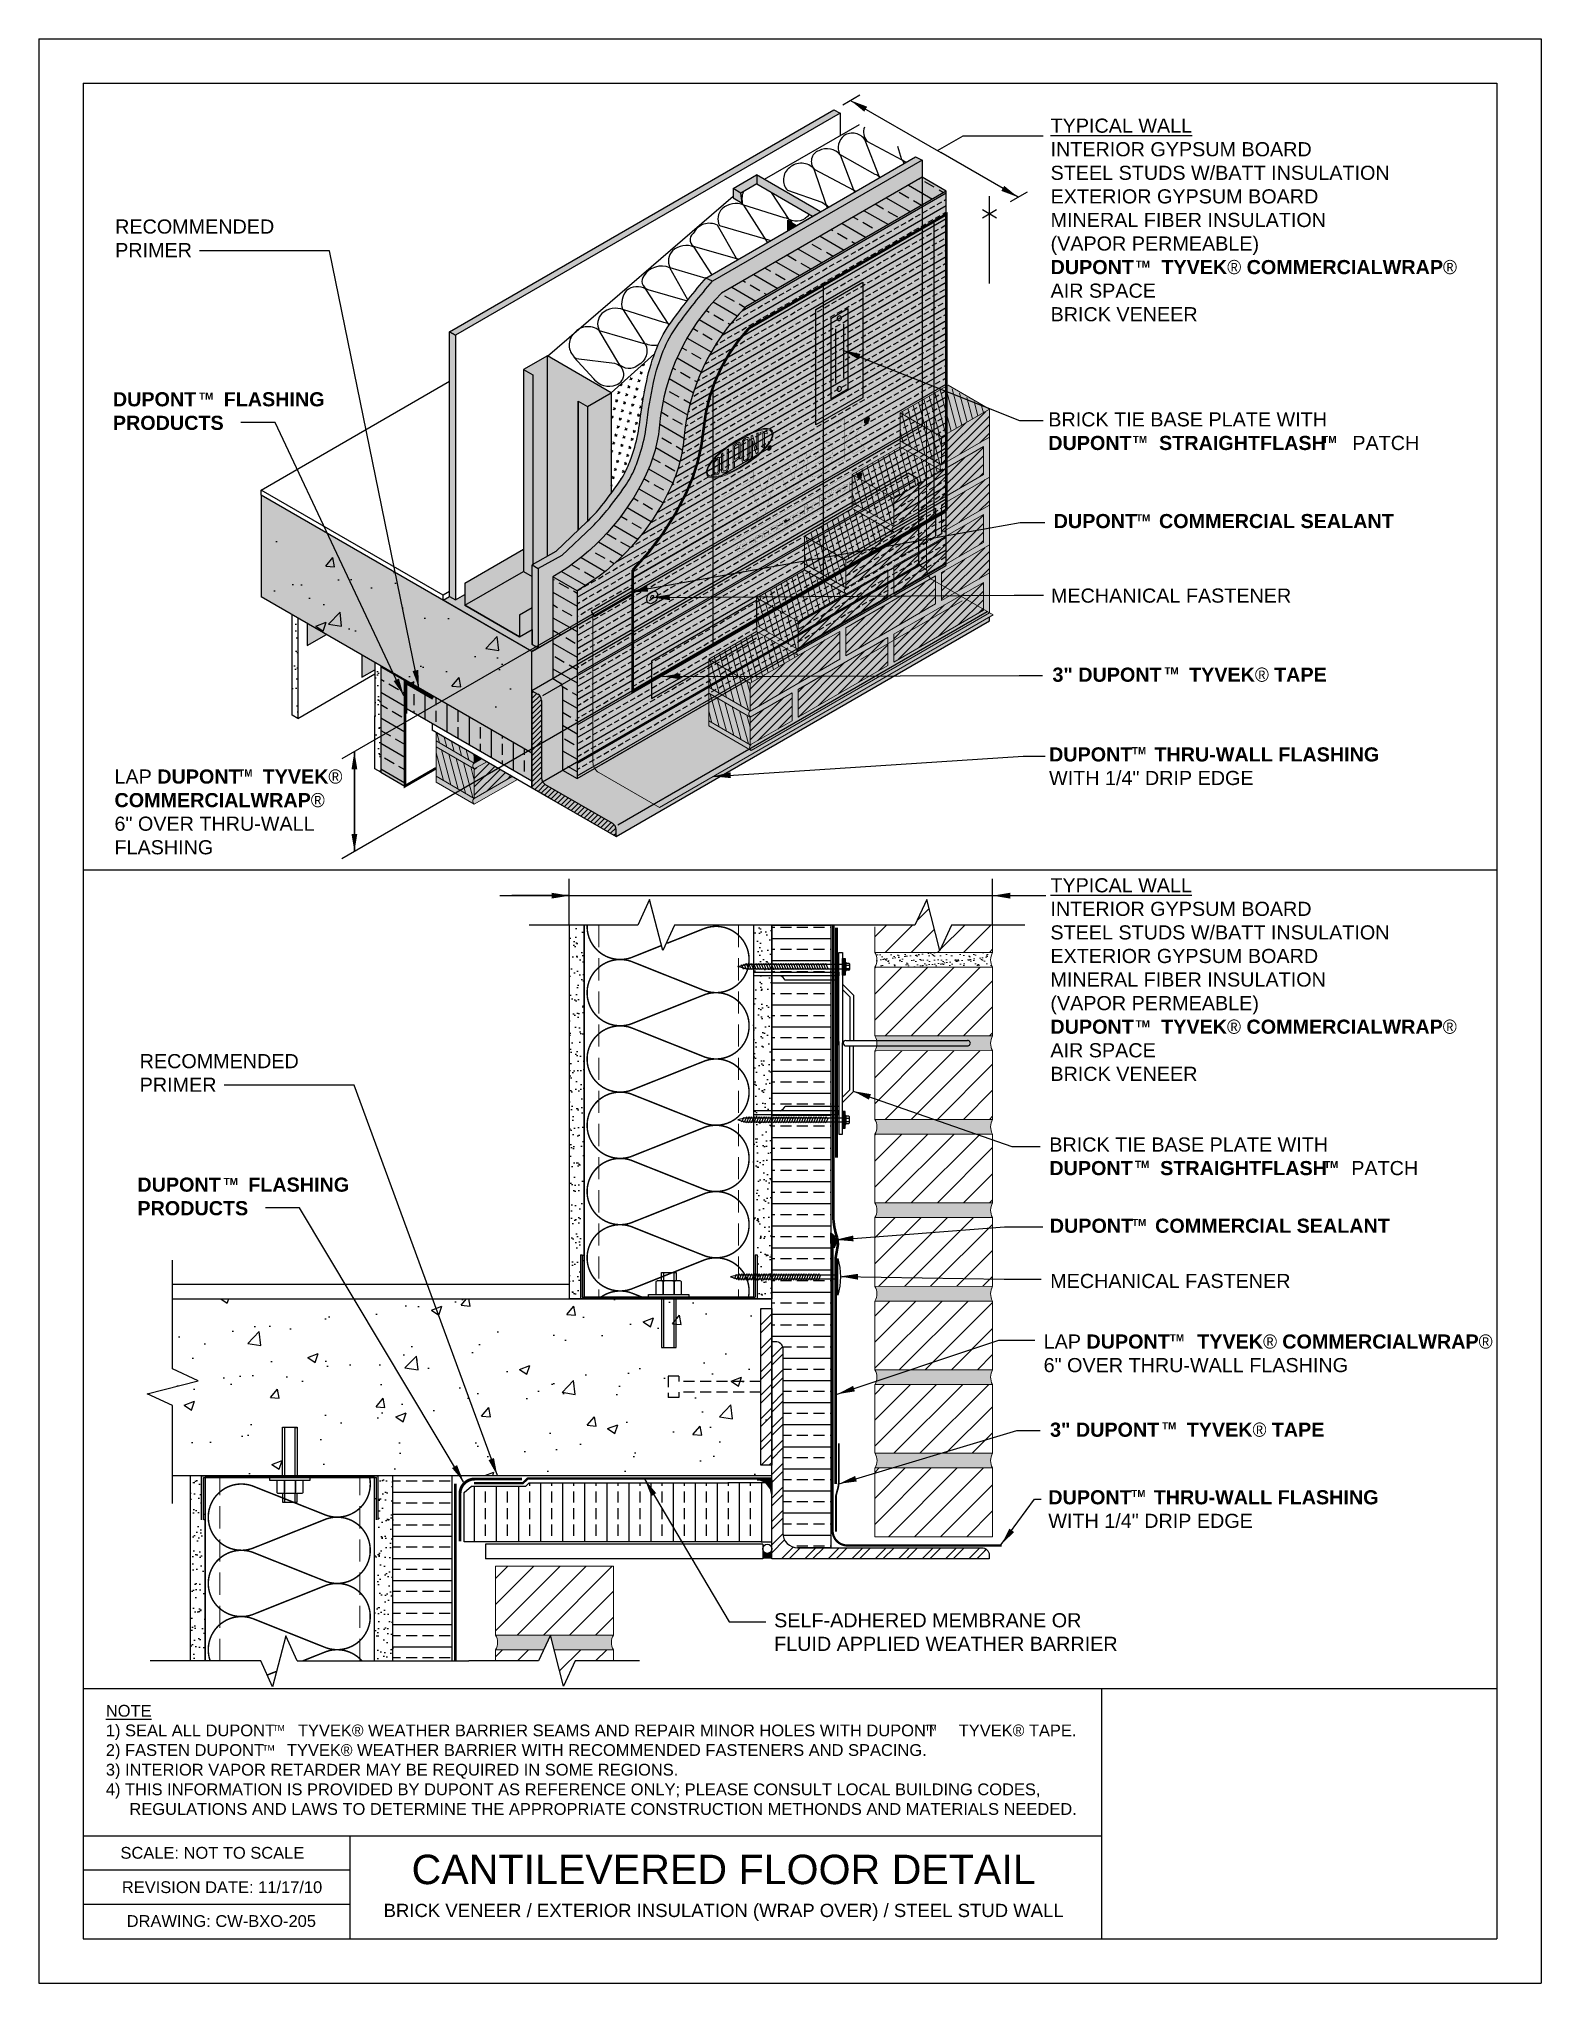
# Model space of a CAD drawing. Extents: x 61.9 to 112.9, y 313.3 to 379.3.
import ezdxf

# ---------------------------------------------------------------- set-up
doc = ezdxf.new("R2010")
doc.units = 0
doc.header["$LTSCALE"] = 1.5
doc.header["$MEASUREMENT"] = 0
doc.linetypes.add('DASHED', pattern=[0.75, 0.5, -0.25])
doc.linetypes.add('HIDDEN', pattern=[0.375, 0.25, -0.125])
for name, color, linetype in [('$-G--01', 1, 'CONTINUOUS'), ('8x11 layout', 7, 'CONTINUOUS'), ('CMU', 250, 'CONTINUOUS'), ('DuPont Thru-Wall Flashing', 252, 'CONTINUOUS'), ('DUPONTLOGO', 250, 'CONTINUOUS'), ('FASTENING', 250, 'CONTINUOUS'), ('fluid applied', 252, 'CONTINUOUS'), ('INSULATION', 241, 'CONTINUOUS'), ('SEALANT', 250, 'CONTINUOUS'), ('Shelf Angle', 250, 'CONTINUOUS'), ('StraightFlash', 252, 'CONTINUOUS'), ('STRUCTURE', 250, 'CONTINUOUS'), ('structure_shading', 9, 'CONTINUOUS'), ('TEXT', 7, 'CONTINUOUS'), ('tyvek tape', 130, 'CONTINUOUS')]:
    doc.layers.add(name, color=color, linetype=linetype)
doc.layers.add('brick', color=250, linetype='CONTINUOUS', lineweight=5)
doc.layers.add('Metal Stud', color=250, linetype='CONTINUOUS', lineweight=18)
for name, color, linetype, true_color in [('EXTERIOR INSULATION', 7, 'CONTINUOUS', 0xcdd69f), ('grout', 7, 'CONTINUOUS', 0xdedede), ('TYVEK Commercial Wrap D', 7, 'DASHED', 0x00538e), ('Tyvek CommercialWrap', 7, 'DASHED', 0x00538e)]:
    doc.layers.add(name, color=color, linetype=linetype, true_color=true_color)
doc.layers.add('VIEWPORT', color=7, linetype='CONTINUOUS', plot=False)
doc.styles.add('DETAILS', font='sanss___.ttf', dxfattribs={"height": 1})
doc.dimstyles.new('TYVEKDETAILS', dxfattribs={"dimscale": 6, "dimtxt": 1.5, "dimasz": 0.1, "dimexe": 0.75, "dimexo": 0.75, "dimgap": 0.75, "dimtad": 0, "dimtih": 1, "dimtoh": 1, "dimdec": 4, "dimzin": 0, "dimdsep": 46, "dimlunit": 4, "dimtxsty": 'DETAILS', "dimcen": 0.0625, "dimadec": 0, "dimazin": 0, "dimtfac": 1, "dimtdec": 4, "dimtofl": 0, "dimtmove": 0, "dimatfit": 3, "dimfxl": 1, "dimfrac": 2, "dimtolj": 1, "dimtzin": 0, "dimarcsym": 0})
pattern_1 = [(45, (108.51696, 322.7312), (-0.441942, 0.441942), [])]
pattern_2 = [(105, (-486.9676, 255.42529), (-0.19614331, -0.05255644), [])]
pattern_3 = [(45, (-486.9676, 255.42529), (-0.14358687, 0.14358687), [])]
pattern_4 = [(37.5, (-271.7057, 528.98833), (-0.01574834, 0.48170594), [0, -0.38, 0, -0.425, 0, -0.40625]), (7.5, (-271.7057, 528.98833), (0.4424442, 0.7055365), [0, -0.205, 0, -0.3425, 0, -0.13125]), (327.5, (-272.0132, 528.98833), (0.77853547, 0.00141476), [0, -0.125, 0, -0.45, 0, -0.5875]), (317.5, (-272.0132, 528.98833), (0.7515317, 0.2194189), [0, -0.0625, 0, -0.295, 0, -0.3375])]
pattern_5 = [(45, (-10.05216, 16.68313), (-0.1435869, 0.1435869), [])]

msp = doc.modelspace()

# ---------------------------------------------------------------- texts
at = {"layer": 'TEXT', "attachment_point": 4, "style": 'DETAILS'}
for s, insert, char_height in [('{\\fArial|b0|i0|c0|p34;\\LTYPICAL WALL\\P}INTERIOR GYPSUM BOARD\\PSTEEL STUDS W/BATT INSULATION\\PEXTERIOR GYPSUM BOARD\\P{\\fArial|b0|i0|c0|p34;MINERAL FIBER INSULATION\\P(VAPOR PERMEABLE)}\\P{\\fSansSerif|b1|i0|c2|p2;DUPONT     TYVEK\\fSymbol|b0|i0|c2|p18;â} {\\fSansSerif|b1|i0|c2|p2;COMMERCIALWRAP\\fSymbol|b0|i0|c2|p18;â\\fArial|b1|i0|c0|p34;\\P\\fArial|b0|i0|c0|p34;AIR SPACE\\PBRICK VENEER}', (96.26, 373.109), 0.48), ('{\\fSansSerif|b1|i0|c2|p2;TM}', (99.152, 371.613), 0.24), ('{\\fSansSerif|b1|i0|c2|p2;TM}', (67.352, 367.133), 0.24), ('{\\fSansSerif|b1|i0|c2|p2;TM}', (99.053, 365.661), 0.24), ('{\\fSansSerif|b1|i0|c2|p2;TM}', (105.483, 365.661), 0.24), ('{\\fSansSerif|b1|i0|c2|p2;TM}', (99.16, 363.003), 0.24), ('{\\fSansSerif|b1|i0|c2|p2;TM}', (100.126, 357.81), 0.24), ('{\\fSansSerif|b1|i0|c2|p2;TM}', (99.021, 355.096), 0.24), ('{\\fSansSerif|b1|i0|c2|p2;TM}', (68.681, 354.339), 0.24), ('{\\fArial|b0|i0|c0|p34;\\LTYPICAL WALL\\P}INTERIOR GYPSUM BOARD\\PSTEEL STUDS W/BATT INSULATION\\PEXTERIOR GYPSUM BOARD\\P{\\fArial|b0|i0|c0|p34;MINERAL FIBER INSULATION\\P(VAPOR PERMEABLE)}\\P{\\fSansSerif|b1|i0|c2|p2;DUPONT     TYVEK\\fSymbol|b0|i0|c2|p18;â} {\\fSansSerif|b1|i0|c2|p2;COMMERCIALWRAP\\fSymbol|b0|i0|c2|p18;â\\fArial|b1|i0|c0|p34;\\P\\fArial|b0|i0|c0|p34;AIR SPACE\\PBRICK VENEER}', (96.254, 347.323), 0.48), ('{\\fSansSerif|b1|i0|c2|p2;TM}', (99.147, 345.825), 0.24), ('{\\fSansSerif|b1|i0|c2|p2;TM}', (68.185, 340.473), 0.24), ('{\\fSansSerif|b1|i0|c2|p2;TM}', (99.125, 341.053), 0.24), ('{\\fSansSerif|b1|i0|c2|p2;TM}', (105.547, 341.045), 0.24), ('{\\fSansSerif|b1|i0|c2|p2;TM}', (99.028, 339.082), 0.24), ('{\\fSansSerif|b1|i0|c2|p2;TM}', (100.309, 335.168), 0.24), ('{\\fSansSerif|b1|i0|c2|p2;TM}', (100.045, 332.179), 0.24), ('{\\fSansSerif|b1|i0|c2|p2;TM}', (98.998, 329.878), 0.24)]:
    msp.add_mtext(s, dxfattribs=dict(at, insert=insert, char_height=char_height))
at = {"layer": 'TEXT', "style": 'DETAILS'}
for s, insert, char_height, width, attachment_point in [('RECOMMENDED PRIMER', (64.503, 373.129), 0.48, 7.01427, 1), ('{\\fSansSerif|b1|i0|c2|p2;DUPONT}     {\\fSansSerif|b1|i0|c2|p2;FLASHING PRODUCTS}', (64.425, 367.265), 0.48, 8.78255, 1), ('BRICK TIE BASE PLATE WITH \\P{\\fSansSerif|b1|i0|c2|p2;DUPONT     STRAIGHTFLASH\\fSymbol|b0|i0|c2|p18;    } PATCH', (96.182, 365.939), 0.48, 12.51034, 4), ('{\\fSansSerif|b1|i0|c2|p2;DUPONT    COMMERCIAL SEALANT}', (96.365, 362.887), 0.48, 11.67799, 4), ('MECHANICAL FASTENER ', (96.272, 360.357), 0.48, 12.20717, 4), ('{\\fSansSerif|b1|i0|c2|p2;3" DUPONT     TYVEK\\fSymbol|b0|i0|c2|p18;â \\fSansSerif|b1|i0|c2|p2;TAPE}', (96.323, 357.672), 0.48, 10.15656, 4), ('\\A1;{\\fSansSerif|b1|i0|c2|p2;DUPONT    THRU-WALL FLASHING} WITH 1/4" DRIP EDGE', (96.208, 354.566), 0.48, 11.67799, 4), ('LAP {\\fSansSerif|b1|i0|c2|p2;DUPONT    TYVEK\\fSymbol|b0|i0|c2|p18;â \\fSansSerif|b1|i0|c2|p2;COMMERCIALWRAP\\fSymbol|b0|i0|c2|p18;â\\P}6" OVER THRU-WALL \\PFLASHING ', (64.48, 353.014), 0.48, 10.41477, 4), ('RECOMMENDED PRIMER', (65.336, 344.797), 0.48, 7.01427, 1), ('BRICK TIE BASE PLATE WITH \\P{\\fSansSerif|b1|i0|c2|p2;DUPONT     STRAIGHTFLASH\\fArial|b0|i0|c0|p32;\\H0.8125x;   }  PATCH', (96.218, 341.323), 0.48, 12.51034, 4), ('{\\fSansSerif|b1|i0|c2|p2;DUPONT}     {\\fSansSerif|b1|i0|c2|p2;FLASHING PRODUCTS}', (65.258, 340.605), 0.48, 8.78255, 1), ('{\\fSansSerif|b1|i0|c2|p2;DUPONT    COMMERCIAL SEALANT}', (96.233, 338.966), 0.48, 11.67799, 4), ('MECHANICAL FASTENER ', (96.248, 337.091), 0.48, 12.20717, 4), ('LAP {\\fSansSerif|b1|i0|c2|p2;DUPONT     TYVEK\\fSymbol|b0|i0|c2|p18;â \\fSansSerif|b1|i0|c2|p2;COMMERCIALWRAP\\fSymbol|b0|i0|c2|p18;â} 6" OVER THRU-WALL FLASHING', (96.024, 334.635), 0.48, 15.52727, 4), ('{\\fSansSerif|b1|i0|c2|p2;3" DUPONT     TYVEK\\fSymbol|b0|i0|c2|p18;â \\fSansSerif|b1|i0|c2|p2;TAPE}', (96.242, 332.042), 0.48, 10.15656, 4), ('\\A1;{\\fSansSerif|b1|i0|c2|p2;DUPONT    THRU-WALL FLASHING} WITH 1/4" DRIP EDGE', (96.184, 329.348), 0.48, 11.67799, 4), ('SELF-ADHERED MEMBRANE OR FLUID APPLIED WEATHER BARRIER ', (86.875, 325.173), 0.48, 12.20717, 4), ('{\\LNOTE}\\P1) SEAL ALL DUPONT     TYVEK{\\fSymbol|b0|i0|c2|p18;â} WEATHER BARRIER SEAMS AND REPAIR MINOR HOLES WITH DUPONT     TYVEK{\\fSymbol|b0|i0|c2|p18;â} TAPE.\\P2) FASTEN DUPONT     TYVEK{\\fSymbol|b0|i0|c2|p18;â} WEATHER BARRIER WITH RECOMMENDED FASTENERS AND SPACING.\\P3) INTERIOR VAPOR RETARDER MAY BE REQUIRED IN SOME REGIONS.\\P\\pi-0.8,l0.8;4) THIS INFORMATION IS PROVIDED BY DUPONT AS REFERENCE ONLY; PLEASE CONSULT LOCAL BUILDING CODES, \\P\\pi0;REGULATIONS AND LAWS TO DETERMINE THE APPROPRIATE CONSTRUCTION METHONDS AND MATERIALS NEEDED.', (64.187, 322.704), 0.4, 35.73533, 1), ('TM', (69.854, 322.02), 0.2, 16.62, 1), ('TM', (91.995, 322.023), 0.2, 16.62, 1), ('TM', (69.51, 321.345), 0.2, 16.62, 1), ('\\pi-0.066668,l0.066668,t0.2;SCALE: NOT TO SCALE', (64.683, 317.882), 0.4, 32.52903, 1), ('\\pi2.0902;CANTILEVERED FLOOR DETAIL \\P\\pi1.1413;{\\H0.45x;BRICK VENEER / EXTERIOR INSULATION (WRAP OVER) / STEEL STUD WALL}', (72.476, 317.618), 1, 24.89242, 1), ('\\pi-0.066668,l0.066668,t0.2;REVISION DATE: 11/17/10', (64.732, 316.716), 0.4, 32.52903, 1), ('\\pi-0.066668,l0.066668,t0.2;DRAWING: CW-BXO-205', (64.895, 315.566), 0.4, 32.52903, 1)]:
    msp.add_mtext(s, dxfattribs=dict(at, insert=insert, char_height=char_height, width=width, attachment_point=attachment_point))

# ---------------------------------------------------------------- blocks, each defined once
blk = doc.blocks.new('SS-DGG 2')
at = {"layer": 'INSULATION'}
h = blk.add_hatch(dxfattribs=at)
h.set_pattern_fill('CROSS', color=256, scale=0.8, angle=30, style=0)
h.set_pattern_definition([(30, (16.78985, -56.99497), (0.0732051, 0.2732051), [0.1, -0.3]), (120, (16.85815, -57.01327), (-0.2732051, 0.0732051), [0.1, -0.3])])
h.paths.add_polyline_path([(-9.6, -8.978, -0.020731), (-9.35, -7.492, -0.03673), (-9.086, -6.576), (-10.561, -7.894), (-10.561, -11.316, 0.007628), (-10.281, -10.929, 0.055655), (-9.978, -10.371, 0.020914), (-9.788, -9.844, 0.044799)])
at = {"layer": 'STRUCTURE'}
h = blk.add_hatch(dxfattribs=at)
h.set_pattern_fill('AR-SAND', color=256, scale=0.25, style=0)
h.set_pattern_definition([(37.5, (-362.0331, 233.6496), (-0.01574834, 0.48170594), [0, -0.38, 0, -0.425, 0, -0.40625]), (7.5, (-362.0331, 233.6496), (0.4424442, 0.7055365), [0, -0.205, 0, -0.3425, 0, -0.13125]), (327.5, (-362.3406, 233.6496), (0.77853547, 0.00141476), [0, -0.125, 0, -0.45, 0, -0.5875]), (317.5, (-362.3406, 233.6496), (0.7515317, 0.2194189), [0, -0.0625, 0, -0.295, 0, -0.3375])])
h.paths.add_polyline_path([(-8.786, -6.466, -0.06032), (-8.316, -5.623, -0.022567), (-7.113, -4.106), (-7.338, -4.001, 0.021775), (-8.511, -5.482, 0.0603), (-9.008, -6.375, 0.04506), (-9.35, -7.492, 0.020731), (-9.6, -8.978, -0.044799), (-9.788, -9.844, -0.020914), (-9.978, -10.371, -0.055655), (-10.281, -10.929, -0.016125), (-10.886, -11.737, -0.033704), (-11.371, -12.267), (-12.431, -13.278), (-13.233, -13.741), (-13.033, -13.857), (-12.231, -13.419), (-11.206, -12.441, 0.033704), (-10.698, -11.887, 0.016125), (-10.084, -11.066, 0.055655), (-9.755, -10.462, 0.020914), (-9.559, -9.916, 0.044799), (-9.362, -9.008, -0.020731), (-9.116, -7.541, -0.04506)])
h.paths.add_polyline_path([(-13.033, -13.857), (-13.233, -13.741), (-13.235, -16.435), (-13.033, -16.551)])
h.paths.add_polyline_path([(0, 0), (-0.219, 0.118), (-7.338, -4.001), (-7.113, -4.106)])
h.paths.add_polyline_path([(-16.043, -5.825), (-15.843, -5.941), (-2.784, 1.599), (-2.992, 1.71)])
h.paths.add_polyline_path([(-16.047, -14.811), (-15.843, -14.929), (-15.843, -5.941), (-16.043, -5.825)])
at = {"layer": 'STRUCTURE', "true_color": 0xffff42}
blk.add_hatch(color=51, dxfattribs=at).paths.add_polyline_path([(0, 0), (-7.113, -4.106, 0.022896), (-8.333, -5.646, 0.058555), (-8.786, -6.466, 0.04506), (-9.116, -7.541, 0.020731), (-9.362, -9.008, -0.044799), (-9.559, -9.916, -0.020914), (-9.755, -10.462, -0.055655), (-10.084, -11.066, -0.016125), (-10.698, -11.887, -0.033704), (-11.206, -12.441), (-12.231, -13.419), (-13.033, -13.857), (-13.033, -16.551), (0, -9.027)])
at = {"layer": 'structure_shading'}
h = blk.add_hatch(color=256, dxfattribs=at)
h.paths.add_polyline_path([(-6.15, -1.118), (-6.42, -0.962), (-6.42, -1.275), (-6.108, -1.455)])
h.paths.add_polyline_path([(-5.608, -0.806), (-5.608, -0.504), (-5.618, -0.499), (-6.42, -0.962), (-6.15, -1.118)])
h.paths.add_polyline_path([(-5.608, -0.504), (-5.608, -0.806), (-3.722, -1.904), (-3.615, -1.843), (-3.453, -1.749)])
for points in [[(-4.265, -2.218), (-4.568, -2.032), (-4.568, -2.393)], [(-15.53, -15.11), (-13.671, -16.183), (-13.671, -15.433), (-13.234, -15.181), (-13.233, -14.129), (-13.532, -13.957)]]:
    blk.add_hatch(color=256, dxfattribs=at).paths.add_polyline_path(points)
h = blk.add_hatch(color=256, dxfattribs=at)
h.paths.add_polyline_path([(-13.234, -15.181), (-13.671, -15.433), (-13.671, -16.183), (-13.234, -15.931)])
h.paths.add_polyline_path([(-13.532, -13.957), (-13.532, -13.206), (-15.53, -14.36), (-15.53, -15.11)])
h.paths.add_polyline_path([(-13.216, -7.288), (-13.528, -7.108), (-13.532, -13.957), (-13.233, -14.129), (-13.233, -13.741), (-13.216, -13.731)])
h.paths.add_polyline_path([(-12.716, -6.639), (-13.528, -7.108), (-13.216, -7.288), (-13.216, -13.731), (-12.716, -13.443)])
h.paths.add_polyline_path([(-11.676, -8.177), (-11.363, -8.358), (-10.561, -7.894), (-12.707, -6.644), (-12.716, -6.652), (-12.716, -13.443), (-12.431, -13.278), (-11.678, -12.56)])
h.paths.add_polyline_path([(-11.363, -8.358), (-11.676, -8.177), (-11.676, -12.558), (-11.371, -12.267, 0.000526), (-11.363, -12.259)], flags=17)
h.paths.add_polyline_path([(-10.561, -7.894), (-11.363, -8.358), (-11.363, -10.661), (-11.363, -12.259, 0.033177), (-10.886, -11.737, 0.008495), (-10.561, -11.316)])
at = {"layer": 'INSULATION'}
for points in [[(-5.347, -0.644), (-2.123, 1.217)], [(-12.716, -6.652), (-6.42, -1.215)], [(-10.561, -7.894), (-9.086, -6.576)]]:
    blk.add_lwpolyline(points, dxfattribs=at)
for points in [[(-1.437, -0.585, -0.007778), (-1.449, -0.576), (-1.932, 0.671, 0.441147), (-2.655, 0.829, 0.344871), (-2.8, 0.207), (-1.608, -0.472, -0.181627), (-1.434, -0.584, -0.181627)], [(-1.959, 1.122, 0.284792), (-1.875, 0.652), (-0.684, 0.017, -0.092717), (-0.618, -0.112)], [(-2.259, -1.06, -0.026386), (-2.317, -1.022), (-2.767, 0.173, 0.342701), (-3.507, 0.324, 0.536748), (-3.661, -0.303), (-2.317, -1.022, -0.032029), (-2.305, -1.086, -0.032029)], [(-0.546, -0.07, -0.055701), (-0.684, 0.017), (-0.826, 0.468)], [(-3.177, -1.59, -0.093634), (-3.273, -1.464), (-3.661, -0.303, 0.419023), (-4.506, -0.256, 0.444071), (-4.567, -1.021), (-3.406, -1.425, -0.188972), (-3.218, -1.614, -0.188972)], [(-6.074, -1.075, 0.155653), (-6.094, -1.498), (-4.7, -1.942, -0.286075), (-4.42, -2.117)], [(-3.833, -1.84, -0.378507), (-4.512, -2.014), (-5.113, -1.094)], [(-5.246, -2.784), (-6.052, -1.526, 0.302249), (-6.788, -1.647, 0.325477), (-6.879, -2.22), (-5.14, -2.723)], [(-6.25, -3.364, -0.019579), (-6.306, -3.339), (-6.946, -2.205, 0.419659), (-7.77, -2.492, 0.662889), (-7.688, -2.94), (-6.306, -3.339, -0.03099), (-6.269, -3.375)], [(-7.141, -3.878), (-7.734, -2.952, 0.302249), (-8.47, -3.074, 0.325477), (-8.56, -3.647), (-7.338, -4.001)], [(-7.952, -4.743), (-8.568, -3.65, 0.367865), (-9.445, -3.924, 0.526667), (-9.31, -4.386), (-7.974, -4.771)], [(-8.579, -5.579, -0.008142), (-8.595, -5.572), (-9.374, -4.379, 0.341802), (-10.045, -4.437, 0.239933), (-10.177, -5.055), (-8.783, -5.499, -0.181591), (-8.577, -5.577)], [(-8.966, -6.276, -0.160467), (-9.401, -6.229), (-10.134, -5.083, 0.302249), (-10.871, -5.205, 0.325477), (-10.961, -5.777), (-9.401, -6.229, -0.412267), (-9.644, -6.958, -0.429057), (-10.3, -6.903), (-10.961, -5.777, 0.419023), (-11.854, -5.915, 0.444071), (-11.747, -6.727), (-10.447, -6.89, -0.755324), (-10.394, -7.637, -0.350248), (-11.146, -7.418), (-11.828, -6.689)]]:
    blk.add_lwpolyline(points, format="xyb", dxfattribs=at)
at = {"layer": 'STRUCTURE'}
for p, q in [((-2.784, 1.599), (-2.784, 0.835)), ((0, 0), (0, -9.027)), ((-6.42, -0.962), (-5.618, -0.499)), ((-3.453, -1.749), (-5.618, -0.499)), ((-4.265, -2.218), (-3.615, -1.843)), ((-4.568, -2.032), (-4.265, -2.218)), ((-4.568, -2.393), (-4.265, -2.218)), ((-13.528, -7.108), (-13.532, -13.957)), ((-12.716, -6.639), (-13.528, -7.108)), ((-12.716, -6.639), (-13.528, -7.108)), ((-13.528, -7.108), (-13.216, -7.288)), ((-13.528, -7.108), (-13.216, -7.288)), ((-12.716, -13.443), (-12.716, -6.639)), ((-10.561, -7.894), (-12.716, -6.639)), ((-13.216, -7.288), (-13.216, -13.731)), ((-11.363, -8.358), (-10.561, -7.894)), ((-10.561, -7.894), (-10.561, -11.316)), ((-11.676, -8.177), (-11.363, -8.358)), ((-11.676, -8.177), (-11.676, -12.558)), ((-11.363, -8.358), (-11.363, -10.661)), ((-12.431, -13.278), (-13.233, -13.741)), ((-12.231, -13.419), (-13.033, -13.857)), ((-15.53, -14.36), (-15.53, -15.11)), ((-16.047, -14.811), (-15.843, -14.929)), ((-13.671, -15.433), (-13.671, -16.183))]:
    blk.add_line(p, q, dxfattribs=at)
blk.add_lwpolyline([(-15.843, -5.941), (-16.043, -5.825), (-2.992, 1.71), (-2.784, 1.599), (-15.843, -5.941)], close=True, dxfattribs=at)
for points in [[(-7.113, -4.106), (-7.338, -4.001), (-0.219, 0.118), (0, 0), (-7.113, -4.106)], [(-5.608, -0.504), (-5.608, -0.806), (-6.15, -1.118), (-6.42, -0.962)], [(-5.608, -0.504), (-5.608, -0.806), (-3.722, -1.904), (-3.453, -1.749)], [(-6.42, -0.962), (-6.42, -1.275), (-6.108, -1.455), (-6.15, -1.118), (-6.42, -0.962)], [(-4.568, -2.032), (-4.568, -2.393)], [(-16.047, -14.811), (-16.043, -5.825), (-15.843, -5.941), (-15.843, -14.929)], [(-11.678, -12.56), (-11.676, -8.177), (-11.363, -8.358), (-11.363, -12.259)], [(-13.033, -16.551), (0, -9.027)], [(-15.53, -14.36), (-13.532, -13.206)], [(-13.235, -16.435), (-13.233, -13.741), (-13.033, -13.857), (-13.033, -16.551)], [(-15.53, -15.11), (-13.532, -13.957), (-13.532, -13.957), (-13.233, -14.129)], [(-15.843, -14.929), (-15.53, -14.748)], [(-13.671, -16.183), (-15.53, -15.11)], [(-13.671, -15.433), (-13.236, -15.182)], [(-13.671, -16.183), (-13.237, -15.932)], [(-13.033, -16.551), (-13.235, -16.435)]]:
    blk.add_lwpolyline(points, dxfattribs=at)
for points in [[(-12.431, -13.278), (-11.371, -12.267, 0.033704), (-10.886, -11.737, 0.016125), (-10.281, -10.929, 0.055655), (-9.978, -10.371, 0.020914), (-9.788, -9.844, 0.044799), (-9.6, -8.978, -0.020731), (-9.35, -7.492, -0.04506), (-9.008, -6.375, -0.0603), (-8.511, -5.482, -0.022024), (-7.324, -3.984)], [(-12.231, -13.419), (-11.206, -12.441, 0.033704), (-10.698, -11.887, 0.016125), (-10.084, -11.066, 0.055655), (-9.755, -10.462, 0.020914), (-9.559, -9.916, 0.044799), (-9.362, -9.008, -0.020731), (-9.116, -7.541, -0.04506), (-8.786, -6.466, -0.06032), (-8.316, -5.623, -0.022567), (-7.113, -4.106)]]:
    blk.add_lwpolyline(points, format="xyb", dxfattribs=at)
blk = doc.blocks.new('CW logo')
at = {"layer": 'DUPONTLOGO', "lineweight": 35, "true_color": 0x00538e}
h = blk.add_hatch(color=154, dxfattribs=at)
h.paths.add_polyline_path([(0, 2.355), (-0.362, 2.146), (-0.362, 2.411), (0.698, 3.023), (0.698, 2.758), (0.328, 2.544), (0.328, 1.443), (0, 1.254)])
h.paths.add_polyline_path([(1.521, 3.082), (1.073, 1.51), (0.786, 1.345), (0.903, 1.747), (0.559, 2.526), (0.891, 2.718), (1.053, 2.152), (1.057, 2.153), (1.234, 2.916)])
h.paths.add_polyline_path([(1.865, 2.33), (1.552, 3.1), (1.883, 3.291), (2.045, 2.718), (2.048, 2.72), (2.222, 3.486), (2.512, 3.654), (2.2, 2.524)])
h.paths.add_polyline_path([(2.801, 3.274), (2.801, 3.253), (2.802, 3.233), (2.803, 3.213), (2.806, 3.195), (2.809, 3.178), (2.813, 3.162), (2.818, 3.148), (2.824, 3.136), (2.831, 3.125), (2.84, 3.117), (2.849, 3.11), (2.861, 3.106), (2.873, 3.105), (2.887, 3.105), (2.903, 3.109), (2.92, 3.115), (2.939, 3.125), (2.955, 3.134), (2.97, 3.144), (2.983, 3.154), (2.996, 3.164), (3.008, 3.175), (3.02, 3.187), (3.03, 3.199), (3.04, 3.212), (3.05, 3.225), (3.058, 3.238), (3.066, 3.252), (3.073, 3.267), (3.079, 3.281), (3.084, 3.296), (3.089, 3.312), (3.092, 3.328), (3.095, 3.344), (3.097, 3.352), (3.103, 3.355), (3.113, 3.362), (3.128, 3.37), (3.146, 3.38), (3.167, 3.392), (3.19, 3.406), (3.214, 3.42), (3.239, 3.434), (3.264, 3.449), (3.288, 3.463), (3.311, 3.476), (3.332, 3.488), (3.351, 3.499), (3.366, 3.507), (3.377, 3.514), (3.383, 3.517), (3.384, 3.511), (3.381, 3.488), (3.377, 3.466), (3.373, 3.444), (3.367, 3.422), (3.36, 3.4), (3.353, 3.378), (3.344, 3.357), (3.335, 3.335), (3.325, 3.314), (3.315, 3.294), (3.304, 3.274), (3.292, 3.254), (3.28, 3.234), (3.267, 3.215), (3.254, 3.197), (3.241, 3.179), (3.227, 3.162), (3.215, 3.145), (3.201, 3.13), (3.188, 3.114), (3.174, 3.099), (3.16, 3.085), (3.145, 3.07), (3.13, 3.057), (3.115, 3.043), (3.1, 3.03), (3.084, 3.018), (3.069, 3.006), (3.053, 2.994), (3.036, 2.982), (3.02, 2.971), (3.004, 2.961), (2.987, 2.95), (2.97, 2.94), (2.919, 2.912), (2.867, 2.887), (2.819, 2.867), (2.775, 2.853), (2.734, 2.844), (2.697, 2.842), (2.664, 2.845), (2.634, 2.853), (2.608, 2.867), (2.584, 2.887), (2.564, 2.913), (2.548, 2.944), (2.534, 2.982), (2.523, 3.024), (2.515, 3.073), (2.51, 3.127), (2.508, 3.188), (2.509, 3.244), (2.513, 3.296), (2.521, 3.347), (2.533, 3.397), (2.548, 3.447), (2.566, 3.496), (2.587, 3.543), (2.611, 3.589), (2.638, 3.634), (2.667, 3.677), (2.698, 3.718), (2.732, 3.758), (2.768, 3.795), (2.805, 3.83), (2.844, 3.863), (2.885, 3.893), (2.926, 3.921), (2.976, 3.95), (3.03, 3.977), (3.079, 3.997), (3.124, 4.01), (3.166, 4.017), (3.203, 4.018), (3.236, 4.012), (3.266, 4.001), (3.292, 3.984), (3.315, 3.961), (3.334, 3.933), (3.351, 3.899), (3.364, 3.861), (3.374, 3.818), (3.382, 3.77), (3.388, 3.718), (3.39, 3.661), (3.391, 3.615), (3.383, 3.61), (3.364, 3.599), (3.337, 3.583), (3.302, 3.563), (3.261, 3.54), (3.216, 3.513), (3.167, 3.485), (3.116, 3.456), (3.065, 3.426), (3.014, 3.397), (2.966, 3.369), (2.921, 3.344), (2.882, 3.321), (2.849, 3.302), (2.823, 3.287), (2.807, 3.277)])
h.paths.add_polyline_path([(3.485, 3.266), (3.485, 4.632), (3.797, 4.812), (3.797, 3.446)])
h.paths.add_polyline_path([(3.797, 3.976), (4.08, 4.559), (4.419, 4.755), (4.141, 4.195), (4.46, 3.829), (4.092, 3.616)])
h.paths.add_polyline_path([(3.007, 3.586), (3.031, 3.6), (3.052, 3.612), (3.07, 3.622), (3.084, 3.63), (3.096, 3.637), (3.096, 3.647), (3.096, 3.656), (3.095, 3.665), (3.094, 3.674), (3.092, 3.682), (3.091, 3.69), (3.089, 3.698), (3.087, 3.706), (3.084, 3.714), (3.082, 3.721), (3.079, 3.728), (3.075, 3.734), (3.072, 3.74), (3.068, 3.746), (3.064, 3.751), (3.06, 3.756), (3.055, 3.761), (3.05, 3.765), (3.045, 3.769), (3.04, 3.772), (3.034, 3.774), (3.028, 3.776), (3.022, 3.777), (3.015, 3.778), (3.009, 3.778), (3.002, 3.777), (2.995, 3.776), (2.987, 3.774), (2.979, 3.771), (2.971, 3.768), (2.963, 3.763), (2.955, 3.759), (2.941, 3.749), (2.922, 3.736), (2.906, 3.722), (2.891, 3.707), (2.878, 3.691), (2.866, 3.675), (2.856, 3.658), (2.847, 3.641), (2.839, 3.623), (2.832, 3.605), (2.826, 3.586), (2.821, 3.567), (2.817, 3.547), (2.814, 3.527), (2.811, 3.507), (2.809, 3.486), (2.808, 3.471), (2.813, 3.474), (2.823, 3.48), (2.838, 3.488), (2.857, 3.499), (2.879, 3.512), (2.903, 3.526), (2.929, 3.541), (2.955, 3.556), (2.982, 3.571)], flags=16)
at = {"layer": 'DUPONTLOGO', "true_color": 0x00538e}
h = blk.add_hatch(color=154, dxfattribs=at)
edge = h.paths.add_edge_path(flags=16)
edge.add_spline(control_points=[(4.55, 4.695), (4.588, 4.717), (4.614, 4.765), (4.614, 4.808), (4.614, 4.85), (4.588, 4.868), (4.55, 4.846), (4.512, 4.824), (4.485, 4.776), (4.485, 4.734), (4.485, 4.691), (4.512, 4.673), (4.55, 4.695)], knot_values=[0, 0, 0, 0, 1, 1, 1, 2, 2, 2, 3, 3, 3, 4, 4, 4, 4], degree=3, periodic=0)
edge = h.paths.add_edge_path()
edge.add_spline(control_points=[(4.55, 4.867), (4.596, 4.894), (4.633, 4.872), (4.633, 4.819), (4.633, 4.766), (4.596, 4.701), (4.55, 4.674), (4.503, 4.647), (4.466, 4.669), (4.466, 4.722), (4.466, 4.776), (4.503, 4.84), (4.55, 4.867)], knot_values=[0, 0, 0, 0, 1, 1, 1, 2, 2, 2, 3, 3, 3, 4, 4, 4, 4], degree=3, periodic=0)
edge = h.paths.add_edge_path(flags=0)
edge.add_spline(control_points=[(4.551, 4.779), (4.56, 4.785), (4.569, 4.792), (4.569, 4.806), (4.569, 4.819), (4.559, 4.815), (4.551, 4.811), (4.551, 4.811), (4.535, 4.801), (4.535, 4.801), (4.535, 4.801), (4.535, 4.77), (4.535, 4.77), (4.535, 4.77), (4.551, 4.779), (4.551, 4.779)], knot_values=[0, 0, 0, 0, 1, 1, 1, 2, 2, 2, 3, 3, 3, 4, 4, 4, 5, 5, 5, 5], degree=3, periodic=0)
edge = h.paths.add_edge_path(flags=0)
edge.add_spline(control_points=[(4.517, 4.806), (4.517, 4.806), (4.553, 4.826), (4.553, 4.826), (4.576, 4.84), (4.589, 4.838), (4.589, 4.816), (4.589, 4.796), (4.578, 4.782), (4.564, 4.772), (4.564, 4.772), (4.589, 4.739), (4.589, 4.739), (4.589, 4.739), (4.569, 4.727), (4.569, 4.727), (4.569, 4.727), (4.545, 4.761), (4.545, 4.761), (4.545, 4.761), (4.535, 4.755), (4.535, 4.755), (4.535, 4.755), (4.535, 4.708), (4.535, 4.708), (4.535, 4.708), (4.517, 4.697), (4.517, 4.697), (4.517, 4.697), (4.517, 4.806), (4.517, 4.806)], knot_values=[0, 0, 0, 0, 1, 1, 1, 2, 2, 2, 3, 3, 3, 4, 4, 4, 5, 5, 5, 6, 6, 6, 7, 7, 7, 8, 8, 8, 9, 9, 9, 10, 10, 10, 10], degree=3, periodic=0)
at = {"layer": 'DUPONTLOGO', "true_color": 0xe0393d}
h = blk.add_hatch(color=242, dxfattribs=at)
edge = h.paths.add_edge_path()
edge.add_spline(control_points=[(1.363, 4.296), (1.363, 4.601), (0.888, 4.524), (0.232, 4.145), (-0.424, 3.766), (-0.901, 3.293), (-0.901, 2.989), (-0.901, 2.682), (-0.424, 2.76), (0.232, 3.139), (0.888, 3.517), (1.363, 3.989), (1.363, 4.296)], knot_values=[0, 0, 0, 0, 1, 1, 1, 2, 2, 2, 3, 3, 3, 4, 4, 4, 4], degree=3, periodic=0)
edge = h.paths.add_edge_path(flags=16)
edge.add_spline(control_points=[(0.232, 4.115), (-0.398, 3.751), (-0.873, 3.279), (-0.873, 3.005)], knot_values=[1, 1, 1, 1, 2, 2, 2, 2], degree=3, periodic=0)
edge.add_spline(control_points=[(-0.873, 3.005), (-0.873, 2.729), (-0.398, 2.805), (0.232, 3.169)], knot_values=[0, 0, 0, 0, 1, 1, 1, 1], degree=3, periodic=0)
edge.add_spline(control_points=[(0.232, 3.169), (0.862, 3.533), (1.337, 4.004), (1.337, 4.281)], knot_values=[3, 3, 3, 3, 4, 4, 4, 4], degree=3, periodic=0)
edge.add_spline(control_points=[(1.337, 4.281), (1.337, 4.555), (0.862, 4.478), (0.232, 4.115)], knot_values=[2, 2, 2, 2, 3, 3, 3, 3], degree=3, periodic=0)
h = blk.add_hatch(color=242, dxfattribs=at)
edge = h.paths.add_edge_path()
edge.add_spline(control_points=[(0.924, 4.294), (0.953, 4.303), (0.989, 4.31), (1.019, 4.314), (1.019, 4.314), (1.019, 3.821), (1.019, 3.821), (1.043, 3.847), (1.048, 3.851), (1.07, 3.876), (1.07, 3.876), (1.071, 4.318), (1.071, 4.318), (1.103, 4.318), (1.138, 4.312), (1.162, 4.305), (1.162, 4.305), (1.162, 4.373), (1.162, 4.373), (1.095, 4.381), (1.037, 4.38), (0.924, 4.349), (0.924, 4.349), (0.924, 4.294), (0.924, 4.294)], knot_values=[0, 0, 0, 0, 1, 1, 1, 2, 2, 2, 3, 3, 3, 4, 4, 4, 5, 5, 5, 6, 6, 6, 7, 7, 7, 8, 8, 8, 8], degree=3, periodic=0)
edge = h.paths.add_edge_path(flags=16)
edge.add_spline(control_points=[(0.505, 3.517), (0.505, 3.483), (0.493, 3.45), (0.431, 3.414), (0.374, 3.382), (0.359, 3.381), (0.359, 3.435), (0.359, 3.435), (0.359, 3.821), (0.359, 3.821), (0.359, 3.821), (0.359, 3.998), (0.359, 3.998), (0.359, 4.035), (0.363, 4.065), (0.431, 4.099), (0.458, 4.113), (0.505, 4.143), (0.505, 4.08), (0.505, 4.08), (0.505, 3.905), (0.505, 3.905), (0.505, 3.905), (0.505, 3.517), (0.505, 3.517)], knot_values=[0, 0, 0, 0, 1, 1, 1, 2, 2, 2, 3, 3, 3, 4, 4, 4, 5, 5, 5, 6, 6, 6, 7, 7, 7, 8, 8, 8, 8], degree=3, periodic=0)
edge = h.paths.add_edge_path()
edge.add_spline(control_points=[(0.431, 4.151), (0.371, 4.121), (0.312, 4.075), (0.312, 3.989), (0.312, 3.989), (0.312, 3.794), (0.312, 3.794), (0.312, 3.794), (0.313, 3.387), (0.313, 3.387), (0.312, 3.301), (0.371, 3.323), (0.431, 3.363), (0.492, 3.4), (0.55, 3.448), (0.55, 3.536), (0.55, 3.536), (0.55, 3.931), (0.55, 3.931), (0.55, 3.931), (0.55, 4.117), (0.55, 4.117), (0.55, 4.201), (0.492, 4.183), (0.431, 4.151)], knot_values=[0, 0, 0, 0, 1, 1, 1, 2, 2, 2, 3, 3, 3, 4, 4, 4, 5, 5, 5, 6, 6, 6, 7, 7, 7, 8, 8, 8, 8], degree=3, periodic=0)
edge = h.paths.add_edge_path()
edge.add_spline(control_points=[(0.811, 3.743), (0.811, 3.743), (0.667, 4.257), (0.667, 4.257), (0.643, 4.247), (0.645, 4.251), (0.618, 4.238), (0.618, 4.238), (0.618, 3.49), (0.618, 3.49), (0.643, 3.51), (0.621, 3.491), (0.665, 3.528), (0.665, 3.528), (0.665, 4.059), (0.665, 4.059), (0.665, 4.059), (0.79, 3.619), (0.79, 3.619), (0.818, 3.642), (0.83, 3.651), (0.856, 3.673), (0.856, 3.673), (0.856, 4.331), (0.856, 4.331), (0.832, 4.324), (0.838, 4.33), (0.811, 4.322), (0.811, 4.322), (0.811, 3.743), (0.811, 3.743)], knot_values=[0, 0, 0, 0, 1, 1, 1, 2, 2, 2, 3, 3, 3, 4, 4, 4, 5, 5, 5, 6, 6, 6, 7, 7, 7, 8, 8, 8, 9, 9, 9, 10, 10, 10, 10], degree=3, periodic=0)
edge = h.paths.add_edge_path(flags=16)
edge.add_spline(control_points=[(0.2, 3.562), (0.2, 3.503), (0.184, 3.499), (0.156, 3.483), (0.156, 3.483), (0.053, 3.426), (0.053, 3.426), (0.053, 3.426), (0.053, 3.644), (0.053, 3.644), (0.053, 3.644), (0.053, 3.881), (0.053, 3.881), (0.059, 3.885), (0.156, 3.942), (0.184, 3.959), (0.199, 3.967), (0.2, 3.945), (0.2, 3.931), (0.2, 3.931), (0.2, 3.729), (0.2, 3.729), (0.2, 3.729), (0.2, 3.562), (0.2, 3.562)], knot_values=[0, 0, 0, 0, 1, 1, 1, 2, 2, 2, 3, 3, 3, 4, 4, 4, 5, 5, 5, 6, 6, 6, 7, 7, 7, 8, 8, 8, 8], degree=3, periodic=0)
edge = h.paths.add_edge_path()
edge.add_spline(control_points=[(0.178, 4.009), (0.117, 3.974), (0.049, 3.93), (0.007, 3.901), (0.007, 3.901), (0.007, 3.617), (0.007, 3.617), (0.007, 3.617), (0.007, 3.12), (0.007, 3.12), (0.021, 3.128), (0.039, 3.136), (0.053, 3.145), (0.053, 3.145), (0.053, 3.372), (0.053, 3.372), (0.053, 3.372), (0.153, 3.43), (0.153, 3.43), (0.192, 3.452), (0.246, 3.5), (0.246, 3.574), (0.246, 3.574), (0.246, 3.756), (0.246, 3.756), (0.246, 3.756), (0.246, 3.967), (0.246, 3.967), (0.246, 4.03), (0.208, 4.027), (0.178, 4.009)], knot_values=[0, 0, 0, 0, 1, 1, 1, 2, 2, 2, 3, 3, 3, 4, 4, 4, 5, 5, 5, 6, 6, 6, 7, 7, 7, 8, 8, 8, 9, 9, 9, 10, 10, 10, 10], degree=3, periodic=0)
edge = h.paths.add_edge_path()
edge.add_spline(control_points=[(-0.197, 3.137), (-0.197, 3.065), (-0.243, 3.058), (-0.269, 3.047), (-0.297, 3.038), (-0.343, 3.015), (-0.343, 3.069), (-0.343, 3.069), (-0.343, 3.655), (-0.343, 3.655), (-0.343, 3.655), (-0.388, 3.613), (-0.388, 3.613), (-0.388, 3.613), (-0.388, 3.036), (-0.388, 3.036), (-0.388, 2.948), (-0.332, 2.971), (-0.269, 2.993), (-0.209, 3.017), (-0.15, 3.053), (-0.15, 3.15), (-0.15, 3.15), (-0.15, 3.796), (-0.15, 3.796), (-0.15, 3.796), (-0.197, 3.76), (-0.197, 3.76), (-0.197, 3.76), (-0.197, 3.137), (-0.197, 3.137)], knot_values=[0, 0, 0, 0, 1, 1, 1, 2, 2, 2, 3, 3, 3, 4, 4, 4, 5, 5, 5, 6, 6, 6, 7, 7, 7, 8, 8, 8, 9, 9, 9, 10, 10, 10, 10], degree=3, periodic=0)
edge = h.paths.add_edge_path(flags=16)
edge.add_spline(control_points=[(-0.503, 3.04), (-0.503, 2.966), (-0.536, 2.969), (-0.558, 2.965), (-0.576, 2.964), (-0.613, 2.958), (-0.633, 2.955), (-0.633, 2.955), (-0.633, 3.248), (-0.633, 3.248), (-0.633, 3.248), (-0.633, 3.329), (-0.633, 3.329), (-0.611, 3.354), (-0.566, 3.4), (-0.547, 3.418), (-0.505, 3.455), (-0.503, 3.454), (-0.503, 3.395), (-0.503, 3.395), (-0.503, 3.323), (-0.503, 3.323), (-0.503, 3.323), (-0.503, 3.04), (-0.503, 3.04)], knot_values=[0, 0, 0, 0, 1, 1, 1, 2, 2, 2, 3, 3, 3, 4, 4, 4, 5, 5, 5, 6, 6, 6, 7, 7, 7, 8, 8, 8, 8], degree=3, periodic=0)
edge = h.paths.add_edge_path()
edge.add_spline(control_points=[(-0.539, 3.477), (-0.569, 3.45), (-0.638, 3.378), (-0.68, 3.323), (-0.68, 3.323), (-0.68, 3.221), (-0.68, 3.221), (-0.68, 3.221), (-0.68, 2.907), (-0.68, 2.907), (-0.642, 2.899), (-0.563, 2.912), (-0.529, 2.918), (-0.495, 2.924), (-0.456, 2.981), (-0.456, 3.032), (-0.456, 3.032), (-0.456, 3.35), (-0.456, 3.35), (-0.456, 3.35), (-0.456, 3.457), (-0.456, 3.457), (-0.456, 3.52), (-0.505, 3.511), (-0.539, 3.477)], knot_values=[0, 0, 0, 0, 1, 1, 1, 2, 2, 2, 3, 3, 3, 4, 4, 4, 5, 5, 5, 6, 6, 6, 7, 7, 7, 8, 8, 8, 8], degree=3, periodic=0)
h = blk.add_hatch(color=242, dxfattribs=at)
edge = h.paths.add_edge_path()
edge.add_spline(control_points=[(1.305, 3.856), (1.305, 3.896), (1.277, 3.913), (1.242, 3.893)], knot_values=[3, 3, 3, 3, 4, 4, 4, 4], degree=3, periodic=0)
edge.add_spline(control_points=[(1.242, 3.893), (1.207, 3.872), (1.179, 3.824), (1.179, 3.784)], knot_values=[0, 0, 0, 0, 1, 1, 1, 1], degree=3, periodic=0)
edge.add_spline(control_points=[(1.179, 3.784), (1.179, 3.743), (1.207, 3.727), (1.242, 3.747)], knot_values=[1, 1, 1, 1, 2, 2, 2, 2], degree=3, periodic=0)
edge.add_spline(control_points=[(1.242, 3.747), (1.277, 3.767), (1.305, 3.816), (1.305, 3.856)], knot_values=[2, 2, 2, 2, 3, 3, 3, 3], degree=3, periodic=0)
edge = h.paths.add_edge_path(flags=16)
edge.add_spline(control_points=[(1.242, 3.88), (1.271, 3.896), (1.294, 3.883), (1.294, 3.85)], knot_values=[2, 2, 2, 2, 3, 3, 3, 3], degree=3, periodic=0)
edge.add_spline(control_points=[(1.294, 3.85), (1.294, 3.817), (1.271, 3.777), (1.242, 3.76)], knot_values=[3, 3, 3, 3, 4, 4, 4, 4], degree=3, periodic=0)
edge.add_spline(control_points=[(1.242, 3.76), (1.213, 3.743), (1.19, 3.757), (1.19, 3.79)], knot_values=[0, 0, 0, 0, 1, 1, 1, 1], degree=3, periodic=0)
edge.add_spline(control_points=[(1.19, 3.79), (1.19, 3.823), (1.213, 3.863), (1.242, 3.88)], knot_values=[1, 1, 1, 1, 2, 2, 2, 2], degree=3, periodic=0)
h = blk.add_hatch(color=242, dxfattribs=at)
edge = h.paths.add_edge_path(flags=16)
edge.add_spline(control_points=[(1.241, 3.828), (1.241, 3.828), (1.229, 3.821), (1.229, 3.821), (1.229, 3.821), (1.229, 3.843), (1.229, 3.843), (1.229, 3.843), (1.243, 3.851), (1.243, 3.851), (1.252, 3.856), (1.254, 3.854), (1.254, 3.848), (1.254, 3.841), (1.252, 3.835), (1.241, 3.828)], knot_values=[0, 0, 0, 0, 1, 1, 1, 2, 2, 2, 3, 3, 3, 4, 4, 4, 5, 5, 5, 5], degree=3, periodic=0)
edge = h.paths.add_edge_path()
edge.add_spline(control_points=[(1.254, 3.827), (1.254, 3.827), (1.254, 3.827), (1.254, 3.827), (1.264, 3.835), (1.269, 3.846), (1.269, 3.856), (1.269, 3.875), (1.255, 3.871), (1.241, 3.863), (1.241, 3.863), (1.217, 3.849), (1.217, 3.849), (1.217, 3.849), (1.217, 3.764), (1.217, 3.764), (1.217, 3.764), (1.229, 3.771), (1.229, 3.771), (1.229, 3.771), (1.229, 3.808), (1.229, 3.808), (1.229, 3.808), (1.239, 3.813), (1.239, 3.813), (1.243, 3.815), (1.246, 3.818), (1.249, 3.816), (1.253, 3.814), (1.253, 3.807), (1.253, 3.8), (1.254, 3.795), (1.255, 3.791), (1.256, 3.786), (1.256, 3.786), (1.271, 3.795), (1.271, 3.795), (1.268, 3.801), (1.267, 3.81), (1.266, 3.817), (1.265, 3.826), (1.264, 3.83), (1.254, 3.827)], knot_values=[0, 0, 0, 0, 1, 1, 1, 2, 2, 2, 3, 3, 3, 4, 4, 4, 5, 5, 5, 6, 6, 6, 7, 7, 7, 8, 8, 8, 9, 9, 9, 10, 10, 10, 11, 11, 11, 12, 12, 12, 13, 13, 13, 14, 14, 14, 14], degree=3, periodic=0)
h = blk.add_hatch(color=242, dxfattribs=at)
h.paths.add_polyline_path([(1.248, 3.816), (1.247, 3.816), (1.248, 3.816)])
h.paths.add_polyline_path([(1.246, 3.816), (1.245, 3.816), (1.246, 3.816)])
h.paths.add_polyline_path([(1.247, 3.816), (1.246, 3.816), (1.247, 3.816)])
h.paths.add_polyline_path([(1.241, 3.815), (1.241, 3.814), (1.242, 3.815)])
at = {"layer": 'DUPONTLOGO', "lineweight": 35, "true_color": 0x00538e}
h = blk.add_hatch(color=154, dxfattribs=at)
h.paths.add_polyline_path([(0.328, 0.541), (0.328, 0.547), (0.327, 0.552), (0.326, 0.556), (0.325, 0.56), (0.324, 0.564), (0.322, 0.567), (0.32, 0.569), (0.318, 0.571), (0.316, 0.573), (0.313, 0.574), (0.31, 0.574), (0.307, 0.574), (0.304, 0.574), (0.3, 0.573), (0.296, 0.572), (0.292, 0.57), (0.288, 0.568), (0.282, 0.564), (0.275, 0.56), (0.27, 0.555), (0.264, 0.549), (0.26, 0.544), (0.255, 0.538), (0.251, 0.531), (0.248, 0.525), (0.245, 0.518), (0.242, 0.511), (0.24, 0.503), (0.238, 0.496), (0.236, 0.488), (0.235, 0.481), (0.234, 0.473), (0.233, 0.465), (0.233, 0.457), (0.233, 0.449), (0.233, 0.441), (0.233, 0.434), (0.234, 0.427), (0.235, 0.42), (0.236, 0.414), (0.238, 0.408), (0.24, 0.403), (0.243, 0.399), (0.246, 0.395), (0.249, 0.392), (0.252, 0.39), (0.257, 0.388), (0.261, 0.387), (0.266, 0.388), (0.272, 0.389), (0.277, 0.391), (0.284, 0.394), (0.289, 0.397), (0.294, 0.401), (0.299, 0.404), (0.303, 0.408), (0.307, 0.411), (0.311, 0.415), (0.314, 0.419), (0.317, 0.423), (0.32, 0.428), (0.323, 0.432), (0.325, 0.437), (0.327, 0.442), (0.329, 0.447), (0.33, 0.453), (0.331, 0.458), (0.332, 0.464), (0.332, 0.47), (0.332, 0.475), (0.334, 0.475), (0.337, 0.477), (0.342, 0.48), (0.348, 0.484), (0.356, 0.488), (0.364, 0.493), (0.372, 0.497), (0.381, 0.503), (0.39, 0.508), (0.399, 0.513), (0.407, 0.518), (0.415, 0.522), (0.422, 0.526), (0.428, 0.529), (0.432, 0.532), (0.435, 0.534), (0.436, 0.534), (0.436, 0.53), (0.436, 0.526), (0.436, 0.522), (0.435, 0.517), (0.435, 0.513), (0.434, 0.508), (0.434, 0.504), (0.433, 0.499), (0.432, 0.494), (0.431, 0.49), (0.429, 0.485), (0.428, 0.48), (0.426, 0.475), (0.424, 0.47), (0.421, 0.465), (0.419, 0.46), (0.416, 0.454), (0.412, 0.448), (0.407, 0.44), (0.401, 0.432), (0.396, 0.425), (0.39, 0.417), (0.383, 0.41), (0.376, 0.403), (0.369, 0.396), (0.362, 0.389), (0.354, 0.382), (0.347, 0.375), (0.339, 0.369), (0.33, 0.363), (0.322, 0.357), (0.313, 0.351), (0.305, 0.345), (0.296, 0.34), (0.286, 0.334), (0.266, 0.323), (0.248, 0.314), (0.231, 0.307), (0.215, 0.302), (0.201, 0.299), (0.189, 0.298), (0.178, 0.298), (0.168, 0.3), (0.159, 0.304), (0.151, 0.309), (0.145, 0.316), (0.139, 0.324), (0.135, 0.333), (0.132, 0.344), (0.129, 0.356), (0.128, 0.37), (0.127, 0.384), (0.127, 0.397), (0.128, 0.409), (0.129, 0.421), (0.131, 0.434), (0.134, 0.448), (0.138, 0.461), (0.143, 0.475), (0.149, 0.489), (0.156, 0.504), (0.165, 0.518), (0.175, 0.533), (0.187, 0.547), (0.2, 0.562), (0.215, 0.576), (0.232, 0.591), (0.25, 0.605), (0.271, 0.619), (0.29, 0.63), (0.301, 0.636), (0.31, 0.641), (0.32, 0.646), (0.329, 0.65), (0.338, 0.654), (0.346, 0.657), (0.354, 0.66), (0.361, 0.663), (0.368, 0.665), (0.375, 0.666), (0.381, 0.667), (0.387, 0.668), (0.393, 0.668), (0.398, 0.668), (0.403, 0.667), (0.407, 0.666), (0.411, 0.664), (0.414, 0.663), (0.416, 0.661), (0.418, 0.66), (0.42, 0.658), (0.422, 0.656), (0.424, 0.653), (0.425, 0.651), (0.426, 0.648), (0.428, 0.645), (0.429, 0.641), (0.429, 0.637), (0.43, 0.633), (0.431, 0.628), (0.431, 0.623), (0.432, 0.618), (0.432, 0.612), (0.432, 0.605), (0.432, 0.601), (0.43, 0.6), (0.427, 0.598), (0.422, 0.595), (0.415, 0.592), (0.408, 0.588), (0.4, 0.583), (0.392, 0.578), (0.383, 0.573), (0.374, 0.568), (0.365, 0.563), (0.357, 0.558), (0.349, 0.553), (0.342, 0.549), (0.337, 0.546), (0.332, 0.544), (0.329, 0.542)], flags=16)
h.paths.add_polyline_path([(0.595, 0.721), (0.61, 0.729), (0.624, 0.736), (0.637, 0.742), (0.649, 0.747), (0.661, 0.751), (0.672, 0.754), (0.682, 0.755), (0.691, 0.755), (0.699, 0.753), (0.707, 0.75), (0.713, 0.746), (0.718, 0.739), (0.723, 0.731), (0.726, 0.722), (0.728, 0.711), (0.729, 0.697), (0.728, 0.683), (0.727, 0.669), (0.724, 0.656), (0.721, 0.643), (0.716, 0.63), (0.71, 0.618), (0.703, 0.607), (0.695, 0.595), (0.687, 0.584), (0.677, 0.574), (0.667, 0.564), (0.655, 0.554), (0.643, 0.544), (0.63, 0.535), (0.617, 0.526), (0.602, 0.517), (0.588, 0.508), (0.573, 0.501), (0.56, 0.494), (0.547, 0.489), (0.535, 0.484), (0.524, 0.481), (0.513, 0.479), (0.503, 0.479), (0.495, 0.48), (0.487, 0.482), (0.48, 0.486), (0.474, 0.491), (0.47, 0.498), (0.466, 0.507), (0.463, 0.517), (0.462, 0.529), (0.462, 0.543), (0.462, 0.558), (0.465, 0.571), (0.468, 0.584), (0.472, 0.597), (0.477, 0.609), (0.484, 0.621), (0.491, 0.633), (0.499, 0.644), (0.508, 0.655), (0.518, 0.665), (0.529, 0.675), (0.541, 0.685), (0.553, 0.694), (0.567, 0.703), (0.58, 0.712)], flags=16)
h.paths.add_polyline_path([(0.595, 0.562), (0.599, 0.565), (0.603, 0.568), (0.607, 0.571), (0.61, 0.575), (0.613, 0.579), (0.615, 0.583), (0.618, 0.587), (0.62, 0.592), (0.621, 0.597), (0.623, 0.602), (0.624, 0.607), (0.625, 0.612), (0.626, 0.617), (0.626, 0.623), (0.627, 0.628), (0.627, 0.634), (0.627, 0.639), (0.627, 0.644), (0.626, 0.649), (0.625, 0.654), (0.625, 0.658), (0.624, 0.662), (0.622, 0.666), (0.621, 0.669), (0.619, 0.671), (0.617, 0.673), (0.614, 0.675), (0.611, 0.676), (0.608, 0.676), (0.605, 0.676), (0.601, 0.675), (0.597, 0.673), (0.593, 0.67), (0.589, 0.667), (0.585, 0.664), (0.582, 0.661), (0.579, 0.657), (0.576, 0.653), (0.574, 0.649), (0.571, 0.644), (0.57, 0.639), (0.568, 0.634), (0.567, 0.629), (0.566, 0.624), (0.565, 0.619), (0.564, 0.613), (0.564, 0.608), (0.563, 0.603), (0.563, 0.597), (0.563, 0.592), (0.564, 0.587), (0.564, 0.582), (0.565, 0.577), (0.566, 0.573), (0.567, 0.57), (0.569, 0.566), (0.571, 0.564), (0.573, 0.561), (0.575, 0.559), (0.577, 0.558), (0.58, 0.558), (0.583, 0.558), (0.587, 0.558), (0.591, 0.56)], flags=0)
h.paths.add_polyline_path([(0.766, 0.738), (0.766, 0.743), (0.766, 0.748), (0.766, 0.753), (0.766, 0.758), (0.766, 0.763), (0.765, 0.768), (0.765, 0.772), (0.765, 0.777), (0.765, 0.781), (0.765, 0.785), (0.765, 0.789), (0.765, 0.793), (0.765, 0.797), (0.764, 0.8), (0.764, 0.804), (0.764, 0.807), (0.764, 0.809), (0.764, 0.811), (0.765, 0.812), (0.768, 0.814), (0.772, 0.816), (0.778, 0.819), (0.784, 0.823), (0.791, 0.827), (0.799, 0.832), (0.807, 0.836), (0.815, 0.841), (0.822, 0.845), (0.83, 0.85), (0.837, 0.854), (0.843, 0.857), (0.849, 0.86), (0.853, 0.863), (0.856, 0.865), (0.857, 0.865), (0.857, 0.865), (0.857, 0.864), (0.858, 0.863), (0.858, 0.861), (0.858, 0.859), (0.858, 0.856), (0.858, 0.853), (0.858, 0.85), (0.858, 0.847), (0.858, 0.844), (0.858, 0.841), (0.858, 0.838), (0.859, 0.835), (0.859, 0.832), (0.859, 0.83), (0.859, 0.829), (0.859, 0.828), (0.859, 0.827), (0.859, 0.827), (0.859, 0.827), (0.859, 0.827), (0.859, 0.828), (0.859, 0.828), (0.859, 0.828), (0.859, 0.828), (0.859, 0.828), (0.859, 0.828), (0.859, 0.828), (0.859, 0.828), (0.859, 0.828), (0.859, 0.828), (0.859, 0.828), (0.859, 0.828), (0.859, 0.828), (0.859, 0.828), (0.86, 0.83), (0.863, 0.836), (0.866, 0.842), (0.869, 0.847), (0.872, 0.853), (0.876, 0.859), (0.879, 0.864), (0.883, 0.87), (0.887, 0.875), (0.892, 0.881), (0.896, 0.886), (0.901, 0.891), (0.906, 0.896), (0.911, 0.9), (0.917, 0.905), (0.923, 0.909), (0.929, 0.913), (0.935, 0.917), (0.941, 0.921), (0.946, 0.923), (0.951, 0.926), (0.957, 0.928), (0.962, 0.93), (0.967, 0.931), (0.972, 0.933), (0.977, 0.933), (0.981, 0.934), (0.986, 0.934), (0.99, 0.934), (0.994, 0.933), (0.998, 0.932), (1.001, 0.93), (1.004, 0.928), (1.006, 0.925), (1.009, 0.922), (1.01, 0.918), (1.013, 0.924), (1.016, 0.93), (1.019, 0.935), (1.022, 0.941), (1.025, 0.946), (1.028, 0.952), (1.032, 0.957), (1.036, 0.962), (1.04, 0.967), (1.045, 0.972), (1.049, 0.977), (1.054, 0.981), (1.06, 0.986), (1.065, 0.99), (1.071, 0.995), (1.077, 0.999), (1.083, 1.003), (1.09, 1.007), (1.096, 1.01), (1.103, 1.013), (1.109, 1.016), (1.116, 1.018), (1.122, 1.02), (1.128, 1.021), (1.134, 1.021), (1.14, 1.021), (1.146, 1.02), (1.151, 1.019), (1.155, 1.016), (1.159, 1.013), (1.163, 1.009), (1.166, 1.004), (1.168, 0.998), (1.169, 0.991), (1.17, 0.982), (1.17, 0.979), (1.17, 0.976), (1.17, 0.972), (1.17, 0.965), (1.17, 0.957), (1.17, 0.948), (1.17, 0.939), (1.17, 0.928), (1.17, 0.917), (1.17, 0.907), (1.17, 0.896), (1.17, 0.886), (1.17, 0.877), (1.17, 0.869), (1.17, 0.862), (1.17, 0.856), (1.17, 0.853), (1.17, 0.852), (1.169, 0.851), (1.167, 0.85), (1.163, 0.848), (1.157, 0.844), (1.151, 0.841), (1.144, 0.837), (1.136, 0.832), (1.128, 0.827), (1.119, 0.823), (1.111, 0.818), (1.103, 0.813), (1.096, 0.809), (1.089, 0.805), (1.083, 0.801), (1.078, 0.799), (1.074, 0.796), (1.072, 0.795), (1.072, 0.795), (1.072, 0.797), (1.072, 0.8), (1.072, 0.805), (1.072, 0.811), (1.072, 0.819), (1.072, 0.827), (1.072, 0.836), (1.072, 0.845), (1.072, 0.854), (1.072, 0.863), (1.072, 0.872), (1.072, 0.88), (1.072, 0.887), (1.072, 0.893), (1.072, 0.898), (1.072, 0.902), (1.072, 0.903), (1.072, 0.905), (1.071, 0.908), (1.071, 0.911), (1.071, 0.914), (1.07, 0.916), (1.069, 0.918), (1.068, 0.92), (1.067, 0.922), (1.066, 0.924), (1.065, 0.925), (1.063, 0.926), (1.061, 0.927), (1.059, 0.927), (1.057, 0.927), (1.054, 0.926), (1.052, 0.926), (1.049, 0.924), (1.046, 0.923), (1.043, 0.921), (1.041, 0.919), (1.038, 0.917), (1.035, 0.915), (1.033, 0.913), (1.031, 0.91), (1.029, 0.908), (1.027, 0.905), (1.025, 0.902), (1.023, 0.898), (1.022, 0.895), (1.021, 0.891), (1.02, 0.887), (1.019, 0.883), (1.018, 0.879), (1.017, 0.875), (1.017, 0.87), (1.017, 0.867), (1.017, 0.865), (1.017, 0.862), (1.017, 0.857), (1.017, 0.851), (1.017, 0.844), (1.017, 0.836), (1.017, 0.828), (1.017, 0.82), (1.017, 0.811), (1.017, 0.802), (1.017, 0.794), (1.017, 0.786), (1.017, 0.779), (1.017, 0.773), (1.017, 0.768), (1.017, 0.765), (1.017, 0.764), (1.017, 0.763), (1.015, 0.762), (1.011, 0.76), (1.006, 0.757), (1, 0.754), (0.993, 0.75), (0.986, 0.745), (0.978, 0.741), (0.969, 0.736), (0.961, 0.731), (0.953, 0.726), (0.945, 0.722), (0.938, 0.718), (0.932, 0.714), (0.926, 0.711), (0.922, 0.709), (0.92, 0.707), (0.919, 0.707), (0.919, 0.708), (0.919, 0.711), (0.919, 0.715), (0.919, 0.721), (0.919, 0.728), (0.919, 0.736), (0.919, 0.745), (0.919, 0.754), (0.919, 0.764), (0.919, 0.773), (0.919, 0.782), (0.919, 0.791), (0.919, 0.799), (0.919, 0.805), (0.919, 0.811), (0.919, 0.815), (0.919, 0.817), (0.919, 0.819), (0.919, 0.822), (0.918, 0.825), (0.918, 0.827), (0.917, 0.829), (0.916, 0.832), (0.915, 0.833), (0.914, 0.835), (0.913, 0.836), (0.911, 0.837), (0.91, 0.838), (0.908, 0.839), (0.906, 0.839), (0.904, 0.839), (0.902, 0.838), (0.9, 0.838), (0.897, 0.837), (0.895, 0.835), (0.892, 0.834), (0.889, 0.832), (0.887, 0.83), (0.884, 0.828), (0.882, 0.825), (0.879, 0.822), (0.877, 0.819), (0.875, 0.816), (0.873, 0.813), (0.871, 0.809), (0.87, 0.806), (0.868, 0.802), (0.867, 0.798), (0.866, 0.793), (0.865, 0.789), (0.865, 0.784), (0.864, 0.779), (0.864, 0.774), (0.864, 0.774), (0.864, 0.771), (0.864, 0.767), (0.864, 0.762), (0.864, 0.755), (0.864, 0.748), (0.864, 0.74), (0.864, 0.732), (0.864, 0.723), (0.864, 0.715), (0.864, 0.707), (0.864, 0.699), (0.864, 0.692), (0.864, 0.686), (0.864, 0.681), (0.864, 0.678), (0.864, 0.676), (0.864, 0.675), (0.863, 0.674), (0.859, 0.673), (0.855, 0.67), (0.849, 0.667), (0.843, 0.663), (0.835, 0.659), (0.827, 0.654), (0.819, 0.649), (0.811, 0.644), (0.803, 0.64), (0.795, 0.635), (0.787, 0.631), (0.781, 0.627), (0.775, 0.624), (0.77, 0.621), (0.767, 0.619), (0.766, 0.619), (0.766, 0.619), (0.766, 0.621), (0.766, 0.626), (0.766, 0.632), (0.766, 0.639), (0.766, 0.647), (0.766, 0.657), (0.766, 0.666), (0.766, 0.676), (0.766, 0.687), (0.766, 0.696), (0.766, 0.706), (0.766, 0.715), (0.766, 0.722), (0.766, 0.729), (0.766, 0.734), (0.766, 0.737)], flags=16)
h.paths.add_polyline_path([(1.217, 0.998), (1.217, 1.003), (1.217, 1.009), (1.217, 1.014), (1.217, 1.019), (1.217, 1.024), (1.217, 1.028), (1.217, 1.033), (1.216, 1.037), (1.216, 1.042), (1.216, 1.046), (1.216, 1.05), (1.216, 1.054), (1.216, 1.057), (1.216, 1.061), (1.215, 1.064), (1.215, 1.067), (1.215, 1.07), (1.215, 1.072), (1.216, 1.073), (1.219, 1.074), (1.224, 1.077), (1.229, 1.08), (1.235, 1.084), (1.242, 1.088), (1.25, 1.092), (1.258, 1.097), (1.266, 1.101), (1.274, 1.106), (1.281, 1.11), (1.288, 1.114), (1.294, 1.118), (1.3, 1.121), (1.304, 1.123), (1.307, 1.125), (1.309, 1.126), (1.309, 1.126), (1.309, 1.125), (1.309, 1.124), (1.309, 1.122), (1.309, 1.119), (1.309, 1.117), (1.309, 1.114), (1.309, 1.111), (1.309, 1.107), (1.309, 1.104), (1.309, 1.101), (1.31, 1.098), (1.31, 1.095), (1.31, 1.093), (1.31, 1.091), (1.31, 1.089), (1.31, 1.088), (1.31, 1.088), (1.31, 1.088), (1.31, 1.088), (1.31, 1.088), (1.31, 1.088), (1.31, 1.088), (1.31, 1.088), (1.31, 1.088), (1.31, 1.088), (1.31, 1.088), (1.31, 1.088), (1.31, 1.088), (1.31, 1.088), (1.311, 1.088), (1.311, 1.088), (1.311, 1.088), (1.311, 1.088), (1.311, 1.088), (1.311, 1.09), (1.314, 1.096), (1.317, 1.102), (1.32, 1.108), (1.323, 1.114), (1.327, 1.119), (1.33, 1.125), (1.334, 1.13), (1.339, 1.136), (1.343, 1.141), (1.347, 1.146), (1.352, 1.151), (1.357, 1.156), (1.363, 1.161), (1.368, 1.165), (1.374, 1.17), (1.38, 1.174), (1.386, 1.178), (1.392, 1.181), (1.397, 1.184), (1.403, 1.186), (1.408, 1.188), (1.413, 1.19), (1.418, 1.192), (1.423, 1.193), (1.428, 1.194), (1.433, 1.194), (1.437, 1.194), (1.441, 1.194), (1.445, 1.193), (1.449, 1.192), (1.452, 1.19), (1.455, 1.188), (1.458, 1.185), (1.46, 1.182), (1.462, 1.179), (1.464, 1.184), (1.467, 1.19), (1.47, 1.196), (1.473, 1.201), (1.476, 1.207), (1.48, 1.212), (1.483, 1.217), (1.487, 1.223), (1.491, 1.228), (1.496, 1.232), (1.501, 1.237), (1.505, 1.242), (1.511, 1.246), (1.516, 1.251), (1.522, 1.255), (1.528, 1.259), (1.534, 1.263), (1.541, 1.267), (1.547, 1.271), (1.554, 1.274), (1.56, 1.276), (1.567, 1.278), (1.573, 1.28), (1.579, 1.281), (1.585, 1.282), (1.591, 1.282), (1.597, 1.281), (1.602, 1.279), (1.606, 1.277), (1.61, 1.273), (1.614, 1.269), (1.617, 1.264), (1.619, 1.258), (1.62, 1.251), (1.621, 1.243), (1.621, 1.239), (1.621, 1.237), (1.621, 1.232), (1.621, 1.226), (1.621, 1.218), (1.621, 1.209), (1.621, 1.199), (1.621, 1.189), (1.621, 1.178), (1.621, 1.167), (1.621, 1.157), (1.621, 1.146), (1.621, 1.137), (1.621, 1.129), (1.621, 1.122), (1.621, 1.117), (1.621, 1.113), (1.621, 1.112), (1.62, 1.112), (1.618, 1.11), (1.614, 1.108), (1.608, 1.105), (1.602, 1.101), (1.595, 1.097), (1.587, 1.093), (1.579, 1.088), (1.571, 1.083), (1.562, 1.078), (1.554, 1.074), (1.547, 1.069), (1.54, 1.065), (1.534, 1.062), (1.529, 1.059), (1.525, 1.057), (1.523, 1.056), (1.523, 1.056), (1.523, 1.057), (1.523, 1.061), (1.523, 1.066), (1.523, 1.072), (1.523, 1.079), (1.523, 1.087), (1.523, 1.096), (1.523, 1.105), (1.523, 1.114), (1.523, 1.123), (1.523, 1.132), (1.523, 1.14), (1.523, 1.147), (1.523, 1.154), (1.523, 1.159), (1.523, 1.162), (1.523, 1.164), (1.523, 1.166), (1.523, 1.169), (1.522, 1.172), (1.522, 1.174), (1.521, 1.177), (1.521, 1.179), (1.52, 1.181), (1.518, 1.183), (1.517, 1.184), (1.516, 1.185), (1.514, 1.186), (1.512, 1.187), (1.51, 1.187), (1.508, 1.187), (1.506, 1.187), (1.503, 1.186), (1.5, 1.185), (1.497, 1.183), (1.494, 1.182), (1.492, 1.18), (1.489, 1.178), (1.487, 1.176), (1.484, 1.173), (1.482, 1.171), (1.48, 1.168), (1.478, 1.165), (1.476, 1.162), (1.475, 1.159), (1.473, 1.155), (1.472, 1.152), (1.471, 1.148), (1.47, 1.144), (1.469, 1.14), (1.469, 1.135), (1.468, 1.13), (1.468, 1.127), (1.468, 1.126), (1.468, 1.122), (1.468, 1.118), (1.468, 1.112), (1.468, 1.105), (1.468, 1.097), (1.468, 1.089), (1.468, 1.08), (1.468, 1.071), (1.468, 1.063), (1.468, 1.054), (1.468, 1.047), (1.468, 1.04), (1.468, 1.034), (1.468, 1.029), (1.468, 1.026), (1.468, 1.024), (1.468, 1.024), (1.466, 1.023), (1.462, 1.021), (1.457, 1.018), (1.451, 1.014), (1.444, 1.01), (1.437, 1.006), (1.429, 1.001), (1.42, 0.996), (1.412, 0.992), (1.404, 0.987), (1.396, 0.982), (1.389, 0.978), (1.383, 0.975), (1.377, 0.972), (1.373, 0.969), (1.371, 0.968), (1.37, 0.967), (1.37, 0.968), (1.37, 0.971), (1.37, 0.976), (1.37, 0.982), (1.37, 0.989), (1.37, 0.997), (1.37, 1.006), (1.37, 1.015), (1.37, 1.024), (1.37, 1.034), (1.37, 1.043), (1.37, 1.051), (1.37, 1.059), (1.37, 1.066), (1.37, 1.071), (1.37, 1.075), (1.37, 1.078), (1.37, 1.079), (1.37, 1.082), (1.369, 1.085), (1.369, 1.088), (1.368, 1.09), (1.367, 1.092), (1.366, 1.094), (1.365, 1.095), (1.364, 1.097), (1.363, 1.098), (1.361, 1.099), (1.359, 1.099), (1.357, 1.099), (1.355, 1.099), (1.353, 1.099), (1.351, 1.098), (1.348, 1.097), (1.346, 1.096), (1.343, 1.094), (1.34, 1.092), (1.338, 1.09), (1.335, 1.088), (1.333, 1.086), (1.33, 1.083), (1.328, 1.08), (1.326, 1.077), (1.324, 1.073), (1.323, 1.07), (1.321, 1.066), (1.32, 1.062), (1.318, 1.058), (1.317, 1.054), (1.316, 1.049), (1.316, 1.045), (1.315, 1.04), (1.315, 1.035), (1.315, 1.034), (1.315, 1.031), (1.315, 1.027), (1.315, 1.022), (1.315, 1.016), (1.315, 1.008), (1.315, 1.001), (1.315, 0.992), (1.315, 0.984), (1.315, 0.976), (1.315, 0.967), (1.315, 0.96), (1.315, 0.953), (1.315, 0.947), (1.315, 0.942), (1.315, 0.938), (1.315, 0.936), (1.315, 0.936), (1.314, 0.935), (1.311, 0.933), (1.306, 0.93), (1.3, 0.927), (1.294, 0.923), (1.286, 0.919), (1.279, 0.914), (1.27, 0.91), (1.262, 0.905), (1.254, 0.9), (1.246, 0.896), (1.238, 0.891), (1.232, 0.888), (1.226, 0.884), (1.222, 0.882), (1.219, 0.88), (1.217, 0.879), (1.217, 0.879), (1.217, 0.882), (1.217, 0.886), (1.217, 0.892), (1.217, 0.9), (1.217, 0.908), (1.217, 0.917), (1.217, 0.927), (1.217, 0.937), (1.217, 0.947), (1.217, 0.957), (1.217, 0.966), (1.217, 0.975), (1.217, 0.983), (1.217, 0.989), (1.217, 0.994), (1.217, 0.997)], flags=16)
h.paths.add_polyline_path([(4.486, 2.59), (4.486, 3.237), (0, 0.647), (0, 0)])
h.paths.add_polyline_path([(1.753, 1.27), (1.753, 1.264), (1.753, 1.259), (1.754, 1.255), (1.755, 1.251), (1.756, 1.247), (1.757, 1.244), (1.758, 1.242), (1.76, 1.239), (1.762, 1.238), (1.764, 1.237), (1.767, 1.236), (1.769, 1.236), (1.772, 1.236), (1.775, 1.236), (1.778, 1.237), (1.782, 1.239), (1.786, 1.241), (1.789, 1.243), (1.792, 1.245), (1.795, 1.247), (1.797, 1.249), (1.8, 1.251), (1.802, 1.253), (1.804, 1.256), (1.806, 1.258), (1.808, 1.26), (1.809, 1.263), (1.811, 1.265), (1.812, 1.268), (1.813, 1.27), (1.814, 1.272), (1.815, 1.275), (1.815, 1.277), (1.816, 1.28), (1.816, 1.281), (1.818, 1.282), (1.822, 1.284), (1.827, 1.287), (1.833, 1.29), (1.84, 1.295), (1.847, 1.299), (1.855, 1.304), (1.864, 1.308), (1.872, 1.313), (1.88, 1.318), (1.888, 1.322), (1.895, 1.326), (1.901, 1.33), (1.906, 1.333), (1.91, 1.335), (1.912, 1.336), (1.912, 1.335), (1.911, 1.328), (1.909, 1.322), (1.907, 1.315), (1.904, 1.308), (1.9, 1.3), (1.895, 1.293), (1.89, 1.285), (1.884, 1.277), (1.876, 1.269), (1.868, 1.261), (1.86, 1.252), (1.85, 1.244), (1.839, 1.235), (1.828, 1.226), (1.815, 1.218), (1.801, 1.209), (1.787, 1.2), (1.773, 1.193), (1.76, 1.187), (1.748, 1.181), (1.737, 1.177), (1.726, 1.173), (1.715, 1.171), (1.706, 1.17), (1.697, 1.17), (1.689, 1.171), (1.682, 1.173), (1.675, 1.177), (1.67, 1.182), (1.665, 1.188), (1.661, 1.196), (1.659, 1.205), (1.657, 1.215), (1.656, 1.227), (1.657, 1.24), (1.658, 1.253), (1.661, 1.265), (1.664, 1.277), (1.669, 1.289), (1.674, 1.301), (1.68, 1.312), (1.687, 1.323), (1.695, 1.333), (1.704, 1.344), (1.713, 1.354), (1.723, 1.363), (1.734, 1.373), (1.745, 1.381), (1.756, 1.39), (1.769, 1.398), (1.781, 1.406), (1.793, 1.413), (1.804, 1.418), (1.815, 1.424), (1.826, 1.428), (1.837, 1.432), (1.847, 1.435), (1.857, 1.437), (1.866, 1.437), (1.875, 1.437), (1.883, 1.436), (1.89, 1.433), (1.897, 1.428), (1.902, 1.422), (1.907, 1.415), (1.911, 1.406), (1.913, 1.395), (1.915, 1.382), (1.915, 1.374), (1.915, 1.374), (1.915, 1.373), (1.915, 1.373), (1.915, 1.372), (1.915, 1.371), (1.915, 1.37), (1.915, 1.37), (1.915, 1.369), (1.915, 1.368), (1.915, 1.367), (1.915, 1.366), (1.915, 1.365), (1.915, 1.365), (1.915, 1.364), (1.915, 1.364), (1.915, 1.363), (1.915, 1.363), (1.912, 1.362), (1.907, 1.359), (1.9, 1.355), (1.89, 1.349), (1.879, 1.343), (1.867, 1.335), (1.853, 1.328), (1.839, 1.32), (1.825, 1.311), (1.811, 1.303), (1.798, 1.296), (1.786, 1.289), (1.775, 1.282), (1.766, 1.277), (1.759, 1.273), (1.754, 1.271)], flags=16)
h.paths.add_polyline_path([(1.946, 1.421), (1.946, 1.427), (1.946, 1.432), (1.946, 1.436), (1.946, 1.441), (1.946, 1.446), (1.946, 1.451), (1.946, 1.455), (1.946, 1.459), (1.946, 1.464), (1.945, 1.468), (1.945, 1.472), (1.945, 1.475), (1.945, 1.479), (1.945, 1.482), (1.945, 1.486), (1.944, 1.489), (1.944, 1.492), (1.944, 1.493), (1.946, 1.494), (1.95, 1.496), (1.954, 1.499), (1.96, 1.502), (1.967, 1.506), (1.975, 1.51), (1.983, 1.515), (1.991, 1.52), (1.999, 1.524), (2.007, 1.529), (2.014, 1.533), (2.021, 1.537), (2.027, 1.541), (2.032, 1.543), (2.036, 1.546), (2.038, 1.547), (2.038, 1.547), (2.038, 1.546), (2.038, 1.545), (2.038, 1.543), (2.039, 1.54), (2.039, 1.536), (2.039, 1.533), (2.039, 1.529), (2.039, 1.525), (2.039, 1.521), (2.04, 1.517), (2.04, 1.513), (2.04, 1.509), (2.04, 1.506), (2.04, 1.503), (2.04, 1.501), (2.041, 1.5), (2.041, 1.499), (2.041, 1.499), (2.041, 1.499), (2.041, 1.499), (2.041, 1.499), (2.041, 1.499), (2.041, 1.499), (2.041, 1.499), (2.041, 1.499), (2.041, 1.499), (2.041, 1.499), (2.041, 1.499), (2.041, 1.499), (2.041, 1.499), (2.041, 1.499), (2.041, 1.499), (2.041, 1.499), (2.041, 1.499), (2.043, 1.504), (2.045, 1.513), (2.048, 1.521), (2.051, 1.529), (2.054, 1.536), (2.057, 1.543), (2.061, 1.549), (2.065, 1.555), (2.069, 1.56), (2.073, 1.565), (2.078, 1.57), (2.083, 1.575), (2.088, 1.58), (2.094, 1.584), (2.1, 1.588), (2.106, 1.593), (2.113, 1.597), (2.118, 1.6), (2.118, 1.599), (2.118, 1.597), (2.118, 1.594), (2.118, 1.59), (2.118, 1.584), (2.118, 1.579), (2.118, 1.573), (2.118, 1.566), (2.118, 1.56), (2.118, 1.553), (2.118, 1.547), (2.118, 1.542), (2.118, 1.537), (2.118, 1.532), (2.118, 1.529), (2.118, 1.527), (2.118, 1.526), (2.118, 1.526), (2.118, 1.525), (2.117, 1.525), (2.116, 1.524), (2.115, 1.524), (2.113, 1.523), (2.112, 1.522), (2.11, 1.521), (2.109, 1.52), (2.107, 1.519), (2.106, 1.518), (2.104, 1.518), (2.103, 1.517), (2.102, 1.516), (2.101, 1.516), (2.1, 1.515), (2.1, 1.515), (2.097, 1.513), (2.09, 1.509), (2.083, 1.504), (2.078, 1.5), (2.073, 1.495), (2.068, 1.49), (2.064, 1.485), (2.06, 1.481), (2.057, 1.475), (2.054, 1.47), (2.051, 1.465), (2.049, 1.459), (2.048, 1.454), (2.046, 1.448), (2.045, 1.443), (2.045, 1.437), (2.044, 1.431), (2.044, 1.425), (2.044, 1.424), (2.044, 1.422), (2.044, 1.419), (2.044, 1.415), (2.044, 1.411), (2.044, 1.406), (2.044, 1.4), (2.044, 1.394), (2.044, 1.388), (2.044, 1.383), (2.044, 1.377), (2.044, 1.372), (2.044, 1.367), (2.044, 1.363), (2.044, 1.36), (2.044, 1.358), (2.044, 1.357), (2.044, 1.356), (2.042, 1.355), (2.038, 1.353), (2.033, 1.35), (2.026, 1.346), (2.019, 1.342), (2.011, 1.338), (2.003, 1.333), (1.995, 1.328), (1.986, 1.323), (1.978, 1.318), (1.97, 1.314), (1.963, 1.31), (1.957, 1.306), (1.952, 1.303), (1.948, 1.301), (1.946, 1.3), (1.946, 1.3), (1.946, 1.302), (1.946, 1.306), (1.946, 1.312), (1.946, 1.319), (1.946, 1.327), (1.946, 1.337), (1.946, 1.347), (1.946, 1.357), (1.946, 1.368), (1.946, 1.378), (1.946, 1.388), (1.946, 1.397), (1.946, 1.405), (1.946, 1.412), (1.946, 1.417), (1.946, 1.42)], flags=16)
h.paths.add_polyline_path([(2.293, 1.618), (2.293, 1.62), (2.293, 1.621), (2.293, 1.623), (2.292, 1.625), (2.292, 1.626), (2.292, 1.627), (2.291, 1.629), (2.291, 1.63), (2.291, 1.631), (2.29, 1.633), (2.29, 1.634), (2.289, 1.635), (2.288, 1.636), (2.288, 1.637), (2.287, 1.638), (2.286, 1.638), (2.286, 1.639), (2.285, 1.64), (2.284, 1.64), (2.283, 1.641), (2.282, 1.641), (2.281, 1.642), (2.28, 1.642), (2.279, 1.642), (2.278, 1.642), (2.277, 1.642), (2.276, 1.642), (2.274, 1.642), (2.273, 1.642), (2.272, 1.641), (2.27, 1.641), (2.269, 1.64), (2.267, 1.639), (2.266, 1.639), (2.264, 1.637), (2.26, 1.635), (2.257, 1.632), (2.254, 1.629), (2.251, 1.626), (2.248, 1.623), (2.246, 1.619), (2.243, 1.615), (2.241, 1.611), (2.24, 1.607), (2.238, 1.602), (2.237, 1.598), (2.236, 1.593), (2.235, 1.588), (2.234, 1.583), (2.233, 1.578), (2.233, 1.572), (2.233, 1.567), (2.233, 1.561), (2.233, 1.556), (2.234, 1.55), (2.234, 1.545), (2.235, 1.541), (2.235, 1.536), (2.237, 1.532), (2.238, 1.529), (2.239, 1.526), (2.241, 1.523), (2.243, 1.521), (2.245, 1.52), (2.248, 1.519), (2.25, 1.519), (2.253, 1.519), (2.257, 1.52), (2.26, 1.521), (2.264, 1.523), (2.268, 1.526), (2.271, 1.528), (2.274, 1.531), (2.277, 1.534), (2.28, 1.537), (2.282, 1.54), (2.284, 1.543), (2.286, 1.546), (2.288, 1.55), (2.289, 1.553), (2.29, 1.556), (2.291, 1.56), (2.292, 1.563), (2.292, 1.566), (2.293, 1.57), (2.293, 1.573), (2.293, 1.576), (2.294, 1.577), (2.296, 1.578), (2.3, 1.581), (2.306, 1.584), (2.312, 1.587), (2.319, 1.591), (2.327, 1.596), (2.335, 1.6), (2.343, 1.605), (2.351, 1.61), (2.359, 1.615), (2.367, 1.619), (2.374, 1.623), (2.38, 1.626), (2.384, 1.629), (2.388, 1.631), (2.389, 1.632), (2.39, 1.63), (2.389, 1.624), (2.389, 1.619), (2.388, 1.614), (2.387, 1.609), (2.385, 1.604), (2.384, 1.599), (2.382, 1.594), (2.38, 1.589), (2.377, 1.584), (2.375, 1.579), (2.372, 1.574), (2.369, 1.57), (2.366, 1.565), (2.362, 1.56), (2.359, 1.555), (2.355, 1.551), (2.351, 1.546), (2.347, 1.541), (2.343, 1.537), (2.338, 1.532), (2.334, 1.528), (2.329, 1.523), (2.324, 1.519), (2.319, 1.514), (2.314, 1.51), (2.308, 1.506), (2.303, 1.502), (2.297, 1.498), (2.291, 1.494), (2.286, 1.49), (2.28, 1.486), (2.274, 1.482), (2.267, 1.478), (2.261, 1.474), (2.251, 1.469), (2.239, 1.462), (2.228, 1.457), (2.216, 1.453), (2.206, 1.449), (2.196, 1.446), (2.186, 1.445), (2.177, 1.444), (2.169, 1.445), (2.161, 1.447), (2.154, 1.45), (2.148, 1.454), (2.143, 1.459), (2.139, 1.466), (2.135, 1.474), (2.133, 1.484), (2.132, 1.495), (2.131, 1.507), (2.132, 1.52), (2.134, 1.532), (2.136, 1.544), (2.14, 1.555), (2.145, 1.567), (2.15, 1.578), (2.156, 1.589), (2.164, 1.599), (2.172, 1.61), (2.18, 1.62), (2.19, 1.63), (2.201, 1.64), (2.212, 1.649), (2.224, 1.658), (2.237, 1.667), (2.25, 1.676), (2.264, 1.685), (2.275, 1.691), (2.285, 1.696), (2.295, 1.701), (2.305, 1.705), (2.314, 1.709), (2.324, 1.712), (2.333, 1.715), (2.341, 1.716), (2.35, 1.717), (2.357, 1.716), (2.364, 1.715), (2.37, 1.712), (2.376, 1.708), (2.38, 1.703), (2.384, 1.697), (2.386, 1.689), (2.387, 1.679), (2.388, 1.672), (2.386, 1.672), (2.383, 1.67), (2.378, 1.667), (2.373, 1.664), (2.366, 1.66), (2.359, 1.656), (2.351, 1.651), (2.343, 1.647), (2.335, 1.642), (2.327, 1.637), (2.319, 1.633), (2.312, 1.629), (2.306, 1.625), (2.301, 1.622), (2.297, 1.62), (2.294, 1.619)], flags=16)
h.paths.add_polyline_path([(2.519, 1.825), (2.519, 1.631), (2.421, 1.574), (2.421, 1.768)], flags=16)
edge = h.paths.add_edge_path(flags=0)
edge.add_spline(control_points=[(1.818, 1.345), (1.818, 1.37), (1.808, 1.381), (1.786, 1.368), (1.764, 1.355), (1.753, 1.332), (1.753, 1.307), (1.753, 1.307), (1.818, 1.345), (1.818, 1.345)], knot_values=[0, 0, 0, 0, 1, 1, 1, 2, 2, 2, 3, 3, 3, 3], degree=3, periodic=0)
h.paths.add_polyline_path([(2.564, 1.795), (2.565, 1.799), (2.565, 1.804), (2.566, 1.808), (2.567, 1.812), (2.569, 1.817), (2.571, 1.821), (2.572, 1.825), (2.575, 1.83), (2.577, 1.834), (2.579, 1.838), (2.582, 1.842), (2.585, 1.846), (2.588, 1.85), (2.591, 1.854), (2.595, 1.858), (2.598, 1.862), (2.602, 1.866), (2.606, 1.87), (2.61, 1.874), (2.614, 1.878), (2.618, 1.881), (2.622, 1.885), (2.626, 1.888), (2.631, 1.892), (2.635, 1.895), (2.64, 1.899), (2.644, 1.902), (2.649, 1.905), (2.653, 1.908), (2.658, 1.911), (2.662, 1.914), (2.667, 1.917), (2.671, 1.92), (2.676, 1.922), (2.68, 1.925), (2.694, 1.933), (2.707, 1.94), (2.72, 1.946), (2.732, 1.952), (2.743, 1.956), (2.753, 1.959), (2.762, 1.962), (2.771, 1.963), (2.778, 1.963), (2.785, 1.962), (2.791, 1.96), (2.796, 1.957), (2.8, 1.952), (2.803, 1.947), (2.805, 1.94), (2.807, 1.932), (2.808, 1.923), (2.808, 1.916), (2.808, 1.914), (2.808, 1.912), (2.808, 1.907), (2.808, 1.902), (2.808, 1.896), (2.808, 1.889), (2.808, 1.881), (2.808, 1.873), (2.808, 1.865), (2.808, 1.858), (2.808, 1.85), (2.808, 1.843), (2.808, 1.837), (2.808, 1.832), (2.808, 1.828), (2.808, 1.825), (2.808, 1.824), (2.808, 1.823), (2.808, 1.821), (2.808, 1.82), (2.808, 1.819), (2.808, 1.818), (2.809, 1.816), (2.809, 1.815), (2.809, 1.814), (2.809, 1.812), (2.809, 1.811), (2.809, 1.809), (2.809, 1.808), (2.81, 1.807), (2.81, 1.805), (2.81, 1.804), (2.81, 1.802), (2.81, 1.8), (2.811, 1.799), (2.81, 1.798), (2.807, 1.797), (2.803, 1.795), (2.798, 1.792), (2.792, 1.788), (2.786, 1.785), (2.779, 1.781), (2.771, 1.776), (2.764, 1.772), (2.756, 1.768), (2.749, 1.764), (2.743, 1.76), (2.737, 1.756), (2.731, 1.753), (2.727, 1.751), (2.725, 1.749), (2.723, 1.749), (2.723, 1.749), (2.723, 1.749), (2.723, 1.75), (2.723, 1.751), (2.723, 1.753), (2.723, 1.755), (2.722, 1.757), (2.722, 1.759), (2.722, 1.761), (2.722, 1.764), (2.722, 1.766), (2.722, 1.768), (2.722, 1.77), (2.722, 1.772), (2.721, 1.773), (2.721, 1.774), (2.721, 1.775), (2.721, 1.775), (2.718, 1.768), (2.714, 1.762), (2.711, 1.757), (2.707, 1.751), (2.703, 1.746), (2.699, 1.741), (2.695, 1.736), (2.691, 1.731), (2.686, 1.727), (2.682, 1.722), (2.677, 1.718), (2.672, 1.714), (2.667, 1.71), (2.662, 1.707), (2.656, 1.703), (2.651, 1.699), (2.645, 1.696), (2.64, 1.693), (2.637, 1.691), (2.633, 1.689), (2.629, 1.687), (2.626, 1.685), (2.622, 1.683), (2.619, 1.682), (2.616, 1.68), (2.612, 1.678), (2.609, 1.677), (2.606, 1.675), (2.603, 1.674), (2.6, 1.673), (2.597, 1.672), (2.594, 1.671), (2.591, 1.67), (2.588, 1.67), (2.586, 1.669), (2.583, 1.669), (2.58, 1.669), (2.577, 1.669), (2.575, 1.669), (2.572, 1.67), (2.57, 1.671), (2.568, 1.672), (2.565, 1.673), (2.563, 1.674), (2.561, 1.676), (2.56, 1.678), (2.558, 1.681), (2.557, 1.684), (2.556, 1.687), (2.555, 1.69), (2.555, 1.694), (2.554, 1.698), (2.554, 1.704), (2.555, 1.714), (2.558, 1.723), (2.561, 1.733), (2.565, 1.742), (2.57, 1.751), (2.576, 1.76), (2.583, 1.768), (2.591, 1.777), (2.599, 1.785), (2.608, 1.793), (2.618, 1.801), (2.628, 1.808), (2.639, 1.816), (2.65, 1.823), (2.661, 1.831), (2.673, 1.838), (2.685, 1.845), (2.687, 1.846), (2.688, 1.847), (2.689, 1.847), (2.69, 1.848), (2.692, 1.849), (2.694, 1.85), (2.696, 1.851), (2.698, 1.853), (2.7, 1.854), (2.703, 1.855), (2.705, 1.857), (2.707, 1.858), (2.709, 1.859), (2.711, 1.86), (2.712, 1.861), (2.713, 1.861), (2.714, 1.862), (2.714, 1.862), (2.714, 1.862), (2.714, 1.862), (2.714, 1.863), (2.714, 1.863), (2.714, 1.864), (2.714, 1.865), (2.714, 1.866), (2.714, 1.867), (2.714, 1.868), (2.714, 1.869), (2.714, 1.869), (2.714, 1.87), (2.714, 1.871), (2.714, 1.872), (2.714, 1.872), (2.714, 1.873), (2.714, 1.873), (2.714, 1.875), (2.714, 1.877), (2.713, 1.88), (2.713, 1.882), (2.712, 1.884), (2.712, 1.886), (2.71, 1.888), (2.709, 1.889), (2.708, 1.891), (2.706, 1.892), (2.704, 1.892), (2.702, 1.893), (2.7, 1.893), (2.698, 1.892), (2.695, 1.891), (2.692, 1.89), (2.688, 1.889), (2.685, 1.887), (2.681, 1.885), (2.678, 1.882), (2.674, 1.88), (2.672, 1.878), (2.669, 1.875), (2.667, 1.873), (2.665, 1.871), (2.663, 1.868), (2.661, 1.866), (2.66, 1.863), (2.658, 1.861), (2.657, 1.859), (2.656, 1.856), (2.655, 1.854), (2.655, 1.852), (2.654, 1.85), (2.654, 1.847), (2.653, 1.846), (2.652, 1.845), (2.649, 1.843), (2.644, 1.841), (2.639, 1.838), (2.633, 1.834), (2.626, 1.83), (2.618, 1.826), (2.611, 1.822), (2.603, 1.817), (2.596, 1.813), (2.589, 1.809), (2.582, 1.805), (2.576, 1.802), (2.571, 1.799), (2.568, 1.797), (2.565, 1.795)], flags=16)
h.paths.add_polyline_path([(2.702, 1.818), (2.695, 1.814), (2.689, 1.81), (2.683, 1.806), (2.678, 1.802), (2.673, 1.799), (2.669, 1.795), (2.665, 1.792), (2.662, 1.788), (2.659, 1.785), (2.656, 1.782), (2.654, 1.778), (2.652, 1.775), (2.651, 1.772), (2.65, 1.769), (2.649, 1.766), (2.649, 1.763), (2.649, 1.76), (2.649, 1.759), (2.649, 1.757), (2.65, 1.755), (2.65, 1.754), (2.651, 1.752), (2.652, 1.751), (2.654, 1.75), (2.655, 1.749), (2.657, 1.749), (2.659, 1.749), (2.661, 1.749), (2.663, 1.749), (2.665, 1.75), (2.668, 1.751), (2.671, 1.752), (2.674, 1.753), (2.678, 1.756), (2.682, 1.759), (2.686, 1.762), (2.689, 1.765), (2.693, 1.769), (2.696, 1.773), (2.699, 1.777), (2.702, 1.781), (2.704, 1.785), (2.707, 1.789), (2.709, 1.793), (2.71, 1.798), (2.712, 1.802), (2.713, 1.807), (2.713, 1.811), (2.714, 1.815), (2.714, 1.819), (2.714, 1.819), (2.714, 1.819), (2.714, 1.819), (2.714, 1.82), (2.714, 1.82), (2.714, 1.82), (2.714, 1.821), (2.714, 1.822), (2.714, 1.822), (2.714, 1.823), (2.714, 1.823), (2.714, 1.824), (2.714, 1.824), (2.714, 1.824), (2.714, 1.825), (2.714, 1.825), (2.714, 1.825), (2.714, 1.825), (2.713, 1.824), (2.712, 1.824), (2.712, 1.823), (2.711, 1.823), (2.71, 1.822), (2.709, 1.822), (2.707, 1.821), (2.706, 1.82), (2.705, 1.82), (2.704, 1.819), (2.703, 1.819), (2.703, 1.818), (2.702, 1.818), (2.702, 1.818)], flags=0)
h.paths.add_polyline_path([(2.978, 2.175), (3.077, 2.232), (3.109, 2.076), (3.11, 2.077), (3.155, 2.277), (3.269, 2.342), (3.313, 2.194), (3.314, 2.194), (3.346, 2.387), (3.437, 2.44), (3.38, 2.128), (3.252, 2.054), (3.209, 2.198), (3.208, 2.198), (3.164, 2.003), (3.035, 1.929)], flags=16)
h.paths.add_polyline_path([(2.95, 2.159), (2.95, 1.88), (2.852, 1.823), (2.852, 2.102)], flags=16)
h.paths.add_polyline_path([(2.519, 1.91), (2.519, 1.853), (2.421, 1.796), (2.421, 1.853)], flags=16)
h.paths.add_polyline_path([(3.465, 2.299), (3.465, 2.304), (3.465, 2.309), (3.465, 2.314), (3.465, 2.319), (3.465, 2.323), (3.465, 2.328), (3.465, 2.332), (3.465, 2.337), (3.465, 2.341), (3.465, 2.345), (3.465, 2.349), (3.465, 2.353), (3.464, 2.356), (3.464, 2.36), (3.464, 2.363), (3.464, 2.366), (3.463, 2.369), (3.464, 2.37), (3.466, 2.371), (3.469, 2.373), (3.474, 2.376), (3.48, 2.379), (3.487, 2.383), (3.494, 2.388), (3.502, 2.392), (3.51, 2.397), (3.518, 2.402), (3.526, 2.406), (3.534, 2.41), (3.54, 2.414), (3.546, 2.418), (3.551, 2.421), (3.555, 2.423), (3.557, 2.424), (3.558, 2.424), (3.558, 2.424), (3.558, 2.422), (3.558, 2.42), (3.558, 2.417), (3.558, 2.414), (3.558, 2.41), (3.559, 2.406), (3.559, 2.402), (3.559, 2.398), (3.559, 2.394), (3.559, 2.39), (3.559, 2.386), (3.56, 2.383), (3.56, 2.38), (3.56, 2.378), (3.56, 2.377), (3.56, 2.376), (3.56, 2.376), (3.56, 2.376), (3.56, 2.376), (3.56, 2.376), (3.56, 2.376), (3.56, 2.376), (3.56, 2.376), (3.56, 2.376), (3.56, 2.376), (3.56, 2.376), (3.56, 2.377), (3.56, 2.377), (3.561, 2.377), (3.561, 2.377), (3.561, 2.377), (3.561, 2.377), (3.561, 2.377), (3.562, 2.382), (3.564, 2.39), (3.567, 2.399), (3.57, 2.406), (3.573, 2.413), (3.577, 2.42), (3.58, 2.426), (3.584, 2.432), (3.588, 2.438), (3.593, 2.443), (3.598, 2.448), (3.603, 2.452), (3.608, 2.457), (3.613, 2.461), (3.619, 2.466), (3.626, 2.47), (3.632, 2.474), (3.638, 2.478), (3.638, 2.477), (3.638, 2.474), (3.638, 2.471), (3.638, 2.467), (3.638, 2.462), (3.638, 2.456), (3.638, 2.45), (3.638, 2.444), (3.638, 2.437), (3.638, 2.431), (3.638, 2.425), (3.638, 2.419), (3.638, 2.414), (3.638, 2.41), (3.638, 2.406), (3.638, 2.404), (3.638, 2.403), (3.638, 2.403), (3.637, 2.403), (3.636, 2.402), (3.635, 2.402), (3.634, 2.401), (3.633, 2.4), (3.631, 2.399), (3.63, 2.398), (3.628, 2.397), (3.627, 2.397), (3.625, 2.396), (3.624, 2.395), (3.622, 2.394), (3.621, 2.393), (3.62, 2.393), (3.62, 2.393), (3.619, 2.392), (3.616, 2.39), (3.609, 2.386), (3.603, 2.382), (3.597, 2.377), (3.592, 2.372), (3.587, 2.368), (3.583, 2.363), (3.579, 2.358), (3.576, 2.353), (3.573, 2.347), (3.571, 2.342), (3.569, 2.337), (3.567, 2.331), (3.566, 2.326), (3.565, 2.32), (3.564, 2.314), (3.564, 2.308), (3.564, 2.302), (3.564, 2.301), (3.564, 2.3), (3.564, 2.297), (3.564, 2.293), (3.564, 2.288), (3.564, 2.283), (3.564, 2.277), (3.564, 2.272), (3.564, 2.266), (3.564, 2.26), (3.564, 2.254), (3.564, 2.249), (3.564, 2.244), (3.564, 2.24), (3.564, 2.237), (3.564, 2.235), (3.564, 2.234), (3.563, 2.234), (3.561, 2.232), (3.557, 2.23), (3.552, 2.227), (3.546, 2.224), (3.539, 2.219), (3.531, 2.215), (3.523, 2.21), (3.514, 2.205), (3.506, 2.2), (3.497, 2.196), (3.49, 2.191), (3.483, 2.187), (3.476, 2.183), (3.471, 2.181), (3.468, 2.178), (3.466, 2.177), (3.465, 2.177), (3.465, 2.179), (3.465, 2.183), (3.465, 2.189), (3.465, 2.196), (3.465, 2.205), (3.465, 2.214), (3.465, 2.224), (3.465, 2.235), (3.465, 2.245), (3.465, 2.255), (3.465, 2.265), (3.465, 2.274), (3.465, 2.282), (3.465, 2.289), (3.465, 2.294), (3.465, 2.298)], flags=16)
h.paths.add_polyline_path([(3.661, 2.428), (3.661, 2.432), (3.662, 2.437), (3.663, 2.441), (3.664, 2.445), (3.665, 2.45), (3.667, 2.454), (3.669, 2.458), (3.671, 2.463), (3.673, 2.467), (3.676, 2.471), (3.679, 2.475), (3.681, 2.479), (3.685, 2.483), (3.688, 2.487), (3.691, 2.491), (3.695, 2.495), (3.699, 2.499), (3.702, 2.503), (3.706, 2.507), (3.71, 2.511), (3.714, 2.514), (3.719, 2.518), (3.723, 2.521), (3.727, 2.525), (3.732, 2.528), (3.736, 2.532), (3.741, 2.535), (3.745, 2.538), (3.75, 2.541), (3.754, 2.544), (3.759, 2.547), (3.763, 2.55), (3.768, 2.553), (3.772, 2.555), (3.777, 2.558), (3.79, 2.566), (3.804, 2.573), (3.817, 2.579), (3.829, 2.585), (3.84, 2.589), (3.85, 2.592), (3.859, 2.595), (3.867, 2.596), (3.875, 2.596), (3.881, 2.595), (3.887, 2.593), (3.892, 2.59), (3.896, 2.585), (3.899, 2.58), (3.902, 2.573), (3.904, 2.565), (3.905, 2.556), (3.905, 2.549), (3.905, 2.547), (3.905, 2.544), (3.905, 2.54), (3.905, 2.535), (3.905, 2.529), (3.905, 2.522), (3.905, 2.514), (3.905, 2.506), (3.905, 2.498), (3.905, 2.491), (3.905, 2.483), (3.905, 2.476), (3.905, 2.47), (3.905, 2.465), (3.905, 2.461), (3.905, 2.458), (3.905, 2.457), (3.905, 2.456), (3.905, 2.454), (3.905, 2.453), (3.905, 2.452), (3.905, 2.451), (3.905, 2.449), (3.905, 2.448), (3.905, 2.447), (3.905, 2.445), (3.905, 2.444), (3.906, 2.443), (3.906, 2.441), (3.906, 2.44), (3.906, 2.438), (3.906, 2.437), (3.907, 2.435), (3.907, 2.433), (3.907, 2.432), (3.906, 2.431), (3.903, 2.43), (3.899, 2.428), (3.895, 2.425), (3.889, 2.421), (3.882, 2.418), (3.875, 2.414), (3.868, 2.409), (3.86, 2.405), (3.853, 2.401), (3.846, 2.397), (3.839, 2.393), (3.833, 2.389), (3.828, 2.386), (3.824, 2.384), (3.821, 2.382), (3.82, 2.382), (3.819, 2.382), (3.819, 2.382), (3.819, 2.383), (3.819, 2.384), (3.819, 2.386), (3.819, 2.388), (3.819, 2.39), (3.819, 2.392), (3.819, 2.394), (3.818, 2.397), (3.818, 2.399), (3.818, 2.401), (3.818, 2.403), (3.818, 2.405), (3.818, 2.406), (3.818, 2.407), (3.818, 2.408), (3.818, 2.408), (3.814, 2.402), (3.811, 2.395), (3.807, 2.39), (3.804, 2.384), (3.8, 2.379), (3.796, 2.374), (3.792, 2.369), (3.787, 2.364), (3.783, 2.36), (3.778, 2.355), (3.773, 2.351), (3.768, 2.347), (3.763, 2.343), (3.758, 2.34), (3.753, 2.336), (3.747, 2.332), (3.741, 2.329), (3.737, 2.326), (3.733, 2.324), (3.729, 2.322), (3.726, 2.32), (3.722, 2.318), (3.719, 2.316), (3.715, 2.315), (3.712, 2.313), (3.709, 2.311), (3.705, 2.31), (3.702, 2.308), (3.699, 2.307), (3.696, 2.306), (3.693, 2.305), (3.69, 2.304), (3.687, 2.303), (3.685, 2.303), (3.682, 2.302), (3.68, 2.302), (3.677, 2.302), (3.674, 2.302), (3.671, 2.302), (3.669, 2.303), (3.666, 2.304), (3.664, 2.305), (3.662, 2.306), (3.66, 2.307), (3.658, 2.309), (3.656, 2.311), (3.655, 2.314), (3.654, 2.317), (3.652, 2.32), (3.652, 2.323), (3.651, 2.327), (3.651, 2.331), (3.651, 2.337), (3.652, 2.347), (3.654, 2.356), (3.657, 2.366), (3.662, 2.375), (3.667, 2.384), (3.673, 2.393), (3.68, 2.401), (3.687, 2.41), (3.696, 2.418), (3.705, 2.426), (3.714, 2.434), (3.725, 2.441), (3.735, 2.449), (3.746, 2.456), (3.758, 2.464), (3.769, 2.471), (3.781, 2.478), (3.783, 2.479), (3.784, 2.48), (3.785, 2.48), (3.787, 2.481), (3.788, 2.482), (3.79, 2.483), (3.792, 2.484), (3.795, 2.486), (3.797, 2.487), (3.799, 2.488), (3.801, 2.49), (3.804, 2.491), (3.806, 2.492), (3.807, 2.493), (3.809, 2.494), (3.81, 2.494), (3.81, 2.495), (3.81, 2.495), (3.81, 2.495), (3.81, 2.495), (3.81, 2.496), (3.81, 2.496), (3.81, 2.497), (3.81, 2.498), (3.81, 2.499), (3.81, 2.5), (3.81, 2.501), (3.81, 2.502), (3.81, 2.502), (3.81, 2.503), (3.81, 2.504), (3.81, 2.505), (3.81, 2.505), (3.81, 2.506), (3.81, 2.506), (3.81, 2.508), (3.81, 2.51), (3.81, 2.513), (3.809, 2.515), (3.809, 2.517), (3.808, 2.519), (3.807, 2.521), (3.806, 2.522), (3.804, 2.524), (3.803, 2.525), (3.801, 2.525), (3.799, 2.526), (3.796, 2.526), (3.794, 2.525), (3.791, 2.524), (3.788, 2.523), (3.785, 2.522), (3.781, 2.52), (3.777, 2.518), (3.774, 2.515), (3.771, 2.513), (3.768, 2.511), (3.765, 2.508), (3.763, 2.506), (3.761, 2.504), (3.759, 2.501), (3.757, 2.499), (3.756, 2.496), (3.755, 2.494), (3.754, 2.492), (3.753, 2.489), (3.752, 2.487), (3.751, 2.485), (3.751, 2.483), (3.75, 2.48), (3.75, 2.479), (3.748, 2.478), (3.745, 2.476), (3.741, 2.474), (3.735, 2.471), (3.729, 2.467), (3.722, 2.463), (3.715, 2.459), (3.707, 2.455), (3.7, 2.45), (3.692, 2.446), (3.685, 2.442), (3.678, 2.438), (3.673, 2.435), (3.668, 2.432), (3.664, 2.43), (3.662, 2.428)], flags=16)
h.paths.add_polyline_path([(3.798, 2.451), (3.791, 2.447), (3.785, 2.443), (3.78, 2.439), (3.774, 2.435), (3.77, 2.432), (3.765, 2.428), (3.762, 2.425), (3.758, 2.421), (3.755, 2.418), (3.753, 2.415), (3.75, 2.411), (3.749, 2.408), (3.747, 2.405), (3.746, 2.402), (3.746, 2.399), (3.745, 2.396), (3.745, 2.393), (3.745, 2.392), (3.746, 2.39), (3.746, 2.388), (3.747, 2.387), (3.748, 2.385), (3.749, 2.384), (3.75, 2.383), (3.752, 2.383), (3.753, 2.382), (3.755, 2.382), (3.757, 2.382), (3.759, 2.382), (3.762, 2.383), (3.764, 2.384), (3.767, 2.385), (3.77, 2.386), (3.774, 2.389), (3.778, 2.392), (3.782, 2.395), (3.786, 2.398), (3.789, 2.402), (3.793, 2.406), (3.796, 2.41), (3.798, 2.414), (3.801, 2.418), (3.803, 2.422), (3.805, 2.426), (3.807, 2.431), (3.808, 2.435), (3.809, 2.44), (3.81, 2.444), (3.81, 2.448), (3.81, 2.452), (3.81, 2.452), (3.81, 2.452), (3.81, 2.452), (3.81, 2.453), (3.81, 2.453), (3.81, 2.453), (3.81, 2.454), (3.81, 2.455), (3.81, 2.455), (3.81, 2.456), (3.81, 2.456), (3.81, 2.457), (3.81, 2.457), (3.81, 2.457), (3.81, 2.458), (3.81, 2.458), (3.81, 2.458), (3.81, 2.457), (3.81, 2.457), (3.809, 2.457), (3.808, 2.456), (3.807, 2.456), (3.806, 2.455), (3.805, 2.455), (3.804, 2.454), (3.803, 2.453), (3.802, 2.453), (3.801, 2.452), (3.8, 2.452), (3.799, 2.451), (3.799, 2.451), (3.798, 2.451)], flags=0)
h.paths.add_polyline_path([(3.948, 2.576), (3.948, 2.58), (3.948, 2.584), (3.948, 2.588), (3.948, 2.592), (3.948, 2.596), (3.948, 2.6), (3.948, 2.604), (3.948, 2.608), (3.948, 2.613), (3.948, 2.617), (3.947, 2.622), (3.947, 2.626), (3.947, 2.63), (3.947, 2.635), (3.947, 2.639), (3.947, 2.643), (3.946, 2.647), (3.947, 2.649), (3.949, 2.65), (3.952, 2.652), (3.957, 2.655), (3.963, 2.659), (3.97, 2.663), (3.978, 2.667), (3.986, 2.672), (3.994, 2.677), (4.003, 2.681), (4.011, 2.686), (4.019, 2.69), (4.026, 2.695), (4.032, 2.698), (4.037, 2.701), (4.041, 2.703), (4.043, 2.704), (4.043, 2.705), (4.043, 2.704), (4.043, 2.703), (4.043, 2.702), (4.044, 2.7), (4.044, 2.698), (4.044, 2.695), (4.044, 2.692), (4.044, 2.69), (4.044, 2.687), (4.044, 2.684), (4.044, 2.681), (4.044, 2.679), (4.044, 2.677), (4.045, 2.675), (4.045, 2.673), (4.045, 2.672), (4.045, 2.672), (4.045, 2.672), (4.045, 2.672), (4.045, 2.672), (4.045, 2.672), (4.045, 2.672), (4.045, 2.672), (4.045, 2.672), (4.045, 2.672), (4.045, 2.672), (4.045, 2.672), (4.045, 2.672), (4.045, 2.672), (4.045, 2.672), (4.045, 2.672), (4.045, 2.672), (4.045, 2.672), (4.045, 2.672), (4.047, 2.675), (4.049, 2.681), (4.052, 2.686), (4.055, 2.692), (4.059, 2.697), (4.062, 2.703), (4.066, 2.708), (4.069, 2.713), (4.074, 2.718), (4.078, 2.723), (4.082, 2.727), (4.087, 2.732), (4.092, 2.736), (4.097, 2.741), (4.103, 2.745), (4.109, 2.749), (4.115, 2.753), (4.122, 2.757), (4.131, 2.762), (4.14, 2.766), (4.149, 2.77), (4.157, 2.772), (4.164, 2.773), (4.172, 2.774), (4.178, 2.773), (4.185, 2.772), (4.19, 2.769), (4.196, 2.765), (4.2, 2.761), (4.204, 2.755), (4.207, 2.747), (4.21, 2.739), (4.212, 2.729), (4.213, 2.718), (4.214, 2.706), (4.213, 2.694), (4.212, 2.683), (4.211, 2.671), (4.208, 2.66), (4.205, 2.65), (4.201, 2.639), (4.196, 2.629), (4.191, 2.619), (4.185, 2.61), (4.179, 2.601), (4.172, 2.592), (4.165, 2.584), (4.157, 2.576), (4.149, 2.568), (4.14, 2.561), (4.131, 2.555), (4.122, 2.549), (4.114, 2.544), (4.109, 2.542), (4.104, 2.539), (4.099, 2.537), (4.095, 2.535), (4.09, 2.534), (4.086, 2.532), (4.081, 2.532), (4.077, 2.531), (4.073, 2.53), (4.069, 2.53), (4.066, 2.53), (4.062, 2.531), (4.059, 2.531), (4.055, 2.532), (4.052, 2.533), (4.049, 2.534), (4.047, 2.535), (4.047, 2.534), (4.047, 2.532), (4.047, 2.527), (4.047, 2.522), (4.047, 2.515), (4.047, 2.508), (4.047, 2.5), (4.047, 2.492), (4.047, 2.484), (4.047, 2.475), (4.047, 2.467), (4.047, 2.46), (4.047, 2.453), (4.047, 2.447), (4.047, 2.443), (4.047, 2.44), (4.047, 2.439), (4.046, 2.438), (4.044, 2.437), (4.04, 2.435), (4.035, 2.432), (4.029, 2.428), (4.022, 2.424), (4.014, 2.419), (4.006, 2.415), (3.997, 2.41), (3.989, 2.405), (3.98, 2.4), (3.973, 2.396), (3.966, 2.392), (3.959, 2.388), (3.954, 2.385), (3.951, 2.383), (3.949, 2.382), (3.948, 2.382), (3.948, 2.385), (3.948, 2.391), (3.948, 2.401), (3.948, 2.412), (3.948, 2.426), (3.948, 2.441), (3.948, 2.457), (3.948, 2.474), (3.948, 2.49), (3.948, 2.507), (3.948, 2.523), (3.948, 2.537), (3.948, 2.55), (3.948, 2.561), (3.948, 2.569), (3.948, 2.574)], flags=16)
h.paths.add_polyline_path([(4.079, 2.576), (4.084, 2.579), (4.088, 2.582), (4.092, 2.586), (4.096, 2.59), (4.099, 2.594), (4.101, 2.598), (4.104, 2.603), (4.106, 2.607), (4.107, 2.612), (4.109, 2.617), (4.11, 2.622), (4.111, 2.627), (4.111, 2.632), (4.112, 2.636), (4.112, 2.641), (4.112, 2.646), (4.112, 2.651), (4.112, 2.657), (4.111, 2.662), (4.11, 2.666), (4.109, 2.67), (4.108, 2.674), (4.107, 2.677), (4.105, 2.68), (4.103, 2.682), (4.101, 2.684), (4.099, 2.685), (4.096, 2.686), (4.093, 2.686), (4.089, 2.685), (4.086, 2.684), (4.082, 2.682), (4.078, 2.68), (4.074, 2.677), (4.071, 2.674), (4.067, 2.671), (4.064, 2.668), (4.062, 2.664), (4.059, 2.66), (4.057, 2.655), (4.055, 2.651), (4.053, 2.646), (4.051, 2.641), (4.05, 2.636), (4.049, 2.631), (4.048, 2.625), (4.047, 2.62), (4.047, 2.614), (4.047, 2.608), (4.047, 2.604), (4.047, 2.599), (4.047, 2.595), (4.048, 2.591), (4.049, 2.587), (4.05, 2.583), (4.051, 2.58), (4.053, 2.577), (4.055, 2.575), (4.057, 2.573), (4.06, 2.571), (4.063, 2.571), (4.066, 2.571), (4.07, 2.572), (4.074, 2.573)], flags=0)
edge = h.paths.add_edge_path(flags=0)
edge.add_spline(control_points=[(4.312, 2.901), (4.319, 2.904), (4.324, 2.91), (4.324, 2.919), (4.324, 2.93), (4.314, 2.923), (4.308, 2.919), (4.308, 2.919), (4.291, 2.91), (4.291, 2.91), (4.291, 2.91), (4.291, 2.888), (4.291, 2.888), (4.291, 2.888), (4.312, 2.901), (4.312, 2.901)], knot_values=[0, 0, 0, 0, 1, 1, 1, 2, 2, 2, 3, 3, 3, 4, 4, 4, 5, 5, 5, 5], degree=3, periodic=0)
edge = h.paths.add_edge_path(flags=0)
edge.add_spline(control_points=[(4.34, 2.863), (4.34, 2.863), (4.32, 2.851), (4.32, 2.851), (4.32, 2.851), (4.303, 2.879), (4.303, 2.879), (4.303, 2.879), (4.291, 2.872), (4.291, 2.872), (4.291, 2.872), (4.291, 2.834), (4.291, 2.834), (4.291, 2.834), (4.274, 2.824), (4.274, 2.824), (4.274, 2.824), (4.274, 2.915), (4.274, 2.915), (4.274, 2.915), (4.312, 2.937), (4.312, 2.937), (4.333, 2.949), (4.343, 2.949), (4.343, 2.927), (4.343, 2.91), (4.335, 2.899), (4.321, 2.89), (4.321, 2.89), (4.34, 2.863), (4.34, 2.863)], knot_values=[0, 0, 0, 0, 1, 1, 1, 2, 2, 2, 3, 3, 3, 4, 4, 4, 5, 5, 5, 6, 6, 6, 7, 7, 7, 8, 8, 8, 9, 9, 9, 10, 10, 10, 10], degree=3, periodic=0)
edge = h.paths.add_edge_path(flags=0)
edge.add_spline(control_points=[(4.358, 2.918), (4.358, 2.956), (4.335, 2.968), (4.304, 2.949), (4.272, 2.931), (4.25, 2.894), (4.25, 2.856), (4.25, 2.818), (4.272, 2.807), (4.304, 2.825), (4.335, 2.843), (4.358, 2.881), (4.358, 2.918)], knot_values=[0, 0, 0, 0, 1, 1, 1, 2, 2, 2, 3, 3, 3, 4, 4, 4, 4], degree=3, periodic=0)
edge = h.paths.add_edge_path(flags=16)
edge.add_spline(control_points=[(4.23, 2.845), (4.23, 2.892), (4.263, 2.949), (4.304, 2.972), (4.344, 2.996), (4.377, 2.977), (4.377, 2.93), (4.377, 2.883), (4.344, 2.826), (4.304, 2.803), (4.263, 2.779), (4.23, 2.798), (4.23, 2.845)], knot_values=[0, 0, 0, 0, 1, 1, 1, 2, 2, 2, 3, 3, 3, 4, 4, 4, 4], degree=3, periodic=0)
at = {"layer": 'DUPONTLOGO', "color": 154, "lineweight": 35, "true_color": 0x00538e, "const_width": 0.00471}
for points in [[(3.485, 3.266), (3.485, 4.632), (3.797, 4.812), (3.797, 3.446), (3.485, 3.266)], [(3.797, 3.976), (4.08, 4.559), (4.419, 4.755), (4.141, 4.195), (4.46, 3.829), (4.092, 3.616), (3.797, 3.976)], [(1.865, 2.33), (1.552, 3.1), (1.883, 3.291), (2.045, 2.718), (2.048, 2.72), (2.222, 3.486), (2.512, 3.654), (2.2, 2.524), (1.865, 2.33)], [(0, 2.355), (-0.362, 2.146), (-0.362, 2.411), (0.698, 3.023), (0.698, 2.758), (0.328, 2.544), (0.328, 1.443), (0, 1.254), (0, 2.355)], [(4.486, 2.59), (4.486, 3.237), (0, 0.647), (0, 0), (4.486, 2.59)], [(1.521, 3.082), (1.073, 1.51), (0.786, 1.345), (0.903, 1.747), (0.559, 2.526), (0.891, 2.718), (1.053, 2.152), (1.057, 2.153), (1.234, 2.916), (1.521, 3.082)], [(2.95, 2.159), (2.95, 1.88), (2.852, 1.823), (2.852, 2.102), (2.95, 2.159)], [(2.978, 2.175), (3.077, 2.232), (3.109, 2.076), (3.11, 2.077), (3.155, 2.277), (3.269, 2.342), (3.313, 2.194), (3.314, 2.194), (3.346, 2.387), (3.437, 2.44), (3.38, 2.128), (3.252, 2.054), (3.209, 2.198), (3.208, 2.198), (3.164, 2.003), (3.035, 1.929), (2.978, 2.175)], [(2.519, 1.91), (2.519, 1.853), (2.421, 1.796), (2.421, 1.853), (2.519, 1.91)], [(2.519, 1.825), (2.519, 1.631), (2.421, 1.574), (2.421, 1.768), (2.519, 1.825)]]:
    blk.add_lwpolyline(points, dxfattribs=at)
for points in [[(2.801, 3.274), (2.801, 3.253), (2.802, 3.233), (2.803, 3.213), (2.806, 3.195), (2.809, 3.178), (2.813, 3.162), (2.818, 3.148), (2.824, 3.136), (2.831, 3.125), (2.84, 3.117), (2.849, 3.11), (2.861, 3.106), (2.873, 3.105), (2.887, 3.105), (2.903, 3.109), (2.92, 3.115), (2.939, 3.125), (2.955, 3.134), (2.97, 3.144), (2.983, 3.154), (2.996, 3.164), (3.008, 3.175), (3.02, 3.187), (3.03, 3.199), (3.04, 3.212), (3.05, 3.225), (3.058, 3.238), (3.066, 3.252), (3.073, 3.267), (3.079, 3.281), (3.084, 3.296), (3.089, 3.312), (3.092, 3.328), (3.095, 3.344), (3.097, 3.352), (3.103, 3.355), (3.113, 3.362), (3.128, 3.37), (3.146, 3.38), (3.167, 3.392), (3.19, 3.406), (3.214, 3.42), (3.239, 3.434), (3.264, 3.449), (3.288, 3.463), (3.311, 3.476), (3.332, 3.488), (3.351, 3.499), (3.366, 3.507), (3.377, 3.514), (3.383, 3.517), (3.384, 3.511), (3.381, 3.488), (3.377, 3.466), (3.373, 3.444), (3.367, 3.422), (3.36, 3.4), (3.353, 3.378), (3.344, 3.357), (3.335, 3.335), (3.325, 3.314), (3.315, 3.294), (3.304, 3.274), (3.292, 3.254), (3.28, 3.234), (3.267, 3.215), (3.254, 3.197), (3.241, 3.179), (3.227, 3.162), (3.215, 3.145), (3.201, 3.13), (3.188, 3.114), (3.174, 3.099), (3.16, 3.085), (3.145, 3.07), (3.13, 3.057), (3.115, 3.043), (3.1, 3.03), (3.084, 3.018), (3.069, 3.006), (3.053, 2.994), (3.036, 2.982), (3.02, 2.971), (3.004, 2.961), (2.987, 2.95), (2.97, 2.94), (2.919, 2.912), (2.867, 2.887), (2.819, 2.867), (2.775, 2.853), (2.734, 2.844), (2.697, 2.842), (2.664, 2.845), (2.634, 2.853), (2.608, 2.867), (2.584, 2.887), (2.564, 2.913), (2.548, 2.944), (2.534, 2.982), (2.523, 3.024), (2.515, 3.073), (2.51, 3.127), (2.508, 3.188), (2.509, 3.244), (2.513, 3.296), (2.521, 3.347), (2.533, 3.397), (2.548, 3.447), (2.566, 3.496), (2.587, 3.543), (2.611, 3.589), (2.638, 3.634), (2.667, 3.677), (2.698, 3.718), (2.732, 3.758), (2.768, 3.795), (2.805, 3.83), (2.844, 3.863), (2.885, 3.893), (2.926, 3.921), (2.976, 3.95), (3.03, 3.977), (3.079, 3.997), (3.124, 4.01), (3.166, 4.017), (3.203, 4.018), (3.236, 4.012), (3.266, 4.001), (3.292, 3.984), (3.315, 3.961), (3.334, 3.933), (3.351, 3.899), (3.364, 3.861), (3.374, 3.818), (3.382, 3.77), (3.388, 3.718), (3.39, 3.661), (3.391, 3.615), (3.383, 3.61), (3.364, 3.599), (3.337, 3.583), (3.302, 3.563), (3.261, 3.54), (3.216, 3.513), (3.167, 3.485), (3.116, 3.456), (3.065, 3.426), (3.014, 3.397), (2.966, 3.369), (2.921, 3.344), (2.882, 3.321), (2.849, 3.302), (2.823, 3.287), (2.807, 3.277)], [(3.096, 3.637), (3.096, 3.647), (3.096, 3.656), (3.095, 3.665), (3.094, 3.674), (3.092, 3.682), (3.091, 3.69), (3.089, 3.698), (3.087, 3.706), (3.084, 3.714), (3.082, 3.721), (3.079, 3.728), (3.075, 3.734), (3.072, 3.74), (3.068, 3.746), (3.064, 3.751), (3.06, 3.756), (3.055, 3.761), (3.05, 3.765), (3.045, 3.769), (3.04, 3.772), (3.034, 3.774), (3.028, 3.776), (3.022, 3.777), (3.015, 3.778), (3.009, 3.778), (3.002, 3.777), (2.995, 3.776), (2.987, 3.774), (2.979, 3.771), (2.971, 3.768), (2.963, 3.763), (2.955, 3.759), (2.941, 3.749), (2.922, 3.736), (2.906, 3.722), (2.891, 3.707), (2.878, 3.691), (2.866, 3.675), (2.856, 3.658), (2.847, 3.641), (2.839, 3.623), (2.832, 3.605), (2.826, 3.586), (2.821, 3.567), (2.817, 3.547), (2.814, 3.527), (2.811, 3.507), (2.809, 3.486), (2.808, 3.471), (2.813, 3.474), (2.823, 3.48), (2.838, 3.488), (2.857, 3.499), (2.879, 3.512), (2.903, 3.526), (2.929, 3.541), (2.955, 3.556), (2.982, 3.571), (3.007, 3.586), (3.031, 3.6), (3.052, 3.612), (3.07, 3.622), (3.084, 3.63), (3.093, 3.636)], [(3.948, 2.576), (3.948, 2.58), (3.948, 2.584), (3.948, 2.588), (3.948, 2.592), (3.948, 2.596), (3.948, 2.6), (3.948, 2.604), (3.948, 2.608), (3.948, 2.613), (3.948, 2.617), (3.947, 2.622), (3.947, 2.626), (3.947, 2.63), (3.947, 2.635), (3.947, 2.639), (3.947, 2.643), (3.946, 2.647), (3.947, 2.649), (3.949, 2.65), (3.952, 2.652), (3.957, 2.655), (3.963, 2.659), (3.97, 2.663), (3.978, 2.667), (3.986, 2.672), (3.994, 2.677), (4.003, 2.681), (4.011, 2.686), (4.019, 2.69), (4.026, 2.695), (4.032, 2.698), (4.037, 2.701), (4.041, 2.703), (4.043, 2.704), (4.043, 2.705), (4.043, 2.704), (4.043, 2.703), (4.043, 2.702), (4.044, 2.7), (4.044, 2.698), (4.044, 2.695), (4.044, 2.692), (4.044, 2.69), (4.044, 2.687), (4.044, 2.684), (4.044, 2.681), (4.044, 2.679), (4.044, 2.677), (4.045, 2.675), (4.045, 2.673), (4.045, 2.672), (4.045, 2.672), (4.045, 2.672), (4.045, 2.672), (4.045, 2.672), (4.045, 2.672), (4.045, 2.672), (4.045, 2.672), (4.045, 2.672), (4.045, 2.672), (4.045, 2.672), (4.045, 2.672), (4.045, 2.672), (4.045, 2.672), (4.045, 2.672), (4.045, 2.672), (4.045, 2.672), (4.045, 2.672), (4.045, 2.672), (4.047, 2.675), (4.049, 2.681), (4.052, 2.686), (4.055, 2.692), (4.059, 2.697), (4.062, 2.703), (4.066, 2.708), (4.069, 2.713), (4.074, 2.718), (4.078, 2.723), (4.082, 2.727), (4.087, 2.732), (4.092, 2.736), (4.097, 2.741), (4.103, 2.745), (4.109, 2.749), (4.115, 2.753), (4.122, 2.757), (4.131, 2.762), (4.14, 2.766), (4.149, 2.77), (4.157, 2.772), (4.164, 2.773), (4.172, 2.774), (4.178, 2.773), (4.185, 2.772), (4.19, 2.769), (4.196, 2.765), (4.2, 2.761), (4.204, 2.755), (4.207, 2.747), (4.21, 2.739), (4.212, 2.729), (4.213, 2.718), (4.214, 2.706), (4.213, 2.694), (4.212, 2.683), (4.211, 2.671), (4.208, 2.66), (4.205, 2.65), (4.201, 2.639), (4.196, 2.629), (4.191, 2.619), (4.185, 2.61), (4.179, 2.601), (4.172, 2.592), (4.165, 2.584), (4.157, 2.576), (4.149, 2.568), (4.14, 2.561), (4.131, 2.555), (4.122, 2.549), (4.114, 2.544), (4.109, 2.542), (4.104, 2.539), (4.099, 2.537), (4.095, 2.535), (4.09, 2.534), (4.086, 2.532), (4.081, 2.532), (4.077, 2.531), (4.073, 2.53), (4.069, 2.53), (4.066, 2.53), (4.062, 2.531), (4.059, 2.531), (4.055, 2.532), (4.052, 2.533), (4.049, 2.534), (4.047, 2.535), (4.047, 2.534), (4.047, 2.532), (4.047, 2.527), (4.047, 2.522), (4.047, 2.515), (4.047, 2.508), (4.047, 2.5), (4.047, 2.492), (4.047, 2.484), (4.047, 2.475), (4.047, 2.467), (4.047, 2.46), (4.047, 2.453), (4.047, 2.447), (4.047, 2.443), (4.047, 2.44), (4.047, 2.439), (4.046, 2.438), (4.044, 2.437), (4.04, 2.435), (4.035, 2.432), (4.029, 2.428), (4.022, 2.424), (4.014, 2.419), (4.006, 2.415), (3.997, 2.41), (3.989, 2.405), (3.98, 2.4), (3.973, 2.396), (3.966, 2.392), (3.959, 2.388), (3.954, 2.385), (3.951, 2.383), (3.949, 2.382), (3.948, 2.382), (3.948, 2.385), (3.948, 2.391), (3.948, 2.401), (3.948, 2.412), (3.948, 2.426), (3.948, 2.441), (3.948, 2.457), (3.948, 2.474), (3.948, 2.49), (3.948, 2.507), (3.948, 2.523), (3.948, 2.537), (3.948, 2.55), (3.948, 2.561), (3.948, 2.569), (3.948, 2.574)], [(4.079, 2.576), (4.084, 2.579), (4.088, 2.582), (4.092, 2.586), (4.096, 2.59), (4.099, 2.594), (4.101, 2.598), (4.104, 2.603), (4.106, 2.607), (4.107, 2.612), (4.109, 2.617), (4.11, 2.622), (4.111, 2.627), (4.111, 2.632), (4.112, 2.636), (4.112, 2.641), (4.112, 2.646), (4.112, 2.651), (4.112, 2.657), (4.111, 2.662), (4.11, 2.666), (4.109, 2.67), (4.108, 2.674), (4.107, 2.677), (4.105, 2.68), (4.103, 2.682), (4.101, 2.684), (4.099, 2.685), (4.096, 2.686), (4.093, 2.686), (4.089, 2.685), (4.086, 2.684), (4.082, 2.682), (4.078, 2.68), (4.074, 2.677), (4.071, 2.674), (4.067, 2.671), (4.064, 2.668), (4.062, 2.664), (4.059, 2.66), (4.057, 2.655), (4.055, 2.651), (4.053, 2.646), (4.051, 2.641), (4.05, 2.636), (4.049, 2.631), (4.048, 2.625), (4.047, 2.62), (4.047, 2.614), (4.047, 2.608), (4.047, 2.604), (4.047, 2.599), (4.047, 2.595), (4.048, 2.591), (4.049, 2.587), (4.05, 2.583), (4.051, 2.58), (4.053, 2.577), (4.055, 2.575), (4.057, 2.573), (4.06, 2.571), (4.063, 2.571), (4.066, 2.571), (4.07, 2.572), (4.074, 2.573)], [(3.465, 2.299), (3.465, 2.304), (3.465, 2.309), (3.465, 2.314), (3.465, 2.319), (3.465, 2.323), (3.465, 2.328), (3.465, 2.332), (3.465, 2.337), (3.465, 2.341), (3.465, 2.345), (3.465, 2.349), (3.465, 2.353), (3.464, 2.356), (3.464, 2.36), (3.464, 2.363), (3.464, 2.366), (3.463, 2.369), (3.464, 2.37), (3.466, 2.371), (3.469, 2.373), (3.474, 2.376), (3.48, 2.379), (3.487, 2.383), (3.494, 2.388), (3.502, 2.392), (3.51, 2.397), (3.518, 2.402), (3.526, 2.406), (3.534, 2.41), (3.54, 2.414), (3.546, 2.418), (3.551, 2.421), (3.555, 2.423), (3.557, 2.424), (3.558, 2.424), (3.558, 2.424), (3.558, 2.422), (3.558, 2.42), (3.558, 2.417), (3.558, 2.414), (3.558, 2.41), (3.559, 2.406), (3.559, 2.402), (3.559, 2.398), (3.559, 2.394), (3.559, 2.39), (3.559, 2.386), (3.56, 2.383), (3.56, 2.38), (3.56, 2.378), (3.56, 2.377), (3.56, 2.376), (3.56, 2.376), (3.56, 2.376), (3.56, 2.376), (3.56, 2.376), (3.56, 2.376), (3.56, 2.376), (3.56, 2.376), (3.56, 2.376), (3.56, 2.376), (3.56, 2.376), (3.56, 2.377), (3.56, 2.377), (3.561, 2.377), (3.561, 2.377), (3.561, 2.377), (3.561, 2.377), (3.561, 2.377), (3.562, 2.382), (3.564, 2.39), (3.567, 2.399), (3.57, 2.406), (3.573, 2.413), (3.577, 2.42), (3.58, 2.426), (3.584, 2.432), (3.588, 2.438), (3.593, 2.443), (3.598, 2.448), (3.603, 2.452), (3.608, 2.457), (3.613, 2.461), (3.619, 2.466), (3.626, 2.47), (3.632, 2.474), (3.638, 2.478), (3.638, 2.477), (3.638, 2.474), (3.638, 2.471), (3.638, 2.467), (3.638, 2.462), (3.638, 2.456), (3.638, 2.45), (3.638, 2.444), (3.638, 2.437), (3.638, 2.431), (3.638, 2.425), (3.638, 2.419), (3.638, 2.414), (3.638, 2.41), (3.638, 2.406), (3.638, 2.404), (3.638, 2.403), (3.638, 2.403), (3.637, 2.403), (3.636, 2.402), (3.635, 2.402), (3.634, 2.401), (3.633, 2.4), (3.631, 2.399), (3.63, 2.398), (3.628, 2.397), (3.627, 2.397), (3.625, 2.396), (3.624, 2.395), (3.622, 2.394), (3.621, 2.393), (3.62, 2.393), (3.62, 2.393), (3.619, 2.392), (3.616, 2.39), (3.609, 2.386), (3.603, 2.382), (3.597, 2.377), (3.592, 2.372), (3.587, 2.368), (3.583, 2.363), (3.579, 2.358), (3.576, 2.353), (3.573, 2.347), (3.571, 2.342), (3.569, 2.337), (3.567, 2.331), (3.566, 2.326), (3.565, 2.32), (3.564, 2.314), (3.564, 2.308), (3.564, 2.302), (3.564, 2.301), (3.564, 2.3), (3.564, 2.297), (3.564, 2.293), (3.564, 2.288), (3.564, 2.283), (3.564, 2.277), (3.564, 2.272), (3.564, 2.266), (3.564, 2.26), (3.564, 2.254), (3.564, 2.249), (3.564, 2.244), (3.564, 2.24), (3.564, 2.237), (3.564, 2.235), (3.564, 2.234), (3.563, 2.234), (3.561, 2.232), (3.557, 2.23), (3.552, 2.227), (3.546, 2.224), (3.539, 2.219), (3.531, 2.215), (3.523, 2.21), (3.514, 2.205), (3.506, 2.2), (3.497, 2.196), (3.49, 2.191), (3.483, 2.187), (3.476, 2.183), (3.471, 2.181), (3.468, 2.178), (3.466, 2.177), (3.465, 2.177), (3.465, 2.179), (3.465, 2.183), (3.465, 2.189), (3.465, 2.196), (3.465, 2.205), (3.465, 2.214), (3.465, 2.224), (3.465, 2.235), (3.465, 2.245), (3.465, 2.255), (3.465, 2.265), (3.465, 2.274), (3.465, 2.282), (3.465, 2.289), (3.465, 2.294), (3.465, 2.298)], [(3.661, 2.428), (3.661, 2.432), (3.662, 2.437), (3.663, 2.441), (3.664, 2.445), (3.665, 2.45), (3.667, 2.454), (3.669, 2.458), (3.671, 2.463), (3.673, 2.467), (3.676, 2.471), (3.679, 2.475), (3.681, 2.479), (3.685, 2.483), (3.688, 2.487), (3.691, 2.491), (3.695, 2.495), (3.699, 2.499), (3.702, 2.503), (3.706, 2.507), (3.71, 2.511), (3.714, 2.514), (3.719, 2.518), (3.723, 2.521), (3.727, 2.525), (3.732, 2.528), (3.736, 2.532), (3.741, 2.535), (3.745, 2.538), (3.75, 2.541), (3.754, 2.544), (3.759, 2.547), (3.763, 2.55), (3.768, 2.553), (3.772, 2.555), (3.777, 2.558), (3.79, 2.566), (3.804, 2.573), (3.817, 2.579), (3.829, 2.585), (3.84, 2.589), (3.85, 2.592), (3.859, 2.595), (3.867, 2.596), (3.875, 2.596), (3.881, 2.595), (3.887, 2.593), (3.892, 2.59), (3.896, 2.585), (3.899, 2.58), (3.902, 2.573), (3.904, 2.565), (3.905, 2.556), (3.905, 2.549), (3.905, 2.547), (3.905, 2.544), (3.905, 2.54), (3.905, 2.535), (3.905, 2.529), (3.905, 2.522), (3.905, 2.514), (3.905, 2.506), (3.905, 2.498), (3.905, 2.491), (3.905, 2.483), (3.905, 2.476), (3.905, 2.47), (3.905, 2.465), (3.905, 2.461), (3.905, 2.458), (3.905, 2.457), (3.905, 2.456), (3.905, 2.454), (3.905, 2.453), (3.905, 2.452), (3.905, 2.451), (3.905, 2.449), (3.905, 2.448), (3.905, 2.447), (3.905, 2.445), (3.905, 2.444), (3.906, 2.443), (3.906, 2.441), (3.906, 2.44), (3.906, 2.438), (3.906, 2.437), (3.907, 2.435), (3.907, 2.433), (3.907, 2.432), (3.906, 2.431), (3.903, 2.43), (3.899, 2.428), (3.895, 2.425), (3.889, 2.421), (3.882, 2.418), (3.875, 2.414), (3.868, 2.409), (3.86, 2.405), (3.853, 2.401), (3.846, 2.397), (3.839, 2.393), (3.833, 2.389), (3.828, 2.386), (3.824, 2.384), (3.821, 2.382), (3.82, 2.382), (3.819, 2.382), (3.819, 2.382), (3.819, 2.383), (3.819, 2.384), (3.819, 2.386), (3.819, 2.388), (3.819, 2.39), (3.819, 2.392), (3.819, 2.394), (3.818, 2.397), (3.818, 2.399), (3.818, 2.401), (3.818, 2.403), (3.818, 2.405), (3.818, 2.406), (3.818, 2.407), (3.818, 2.408), (3.818, 2.408), (3.814, 2.402), (3.811, 2.395), (3.807, 2.39), (3.804, 2.384), (3.8, 2.379), (3.796, 2.374), (3.792, 2.369), (3.787, 2.364), (3.783, 2.36), (3.778, 2.355), (3.773, 2.351), (3.768, 2.347), (3.763, 2.343), (3.758, 2.34), (3.753, 2.336), (3.747, 2.332), (3.741, 2.329), (3.737, 2.326), (3.733, 2.324), (3.729, 2.322), (3.726, 2.32), (3.722, 2.318), (3.719, 2.316), (3.715, 2.315), (3.712, 2.313), (3.709, 2.311), (3.705, 2.31), (3.702, 2.308), (3.699, 2.307), (3.696, 2.306), (3.693, 2.305), (3.69, 2.304), (3.687, 2.303), (3.685, 2.303), (3.682, 2.302), (3.68, 2.302), (3.677, 2.302), (3.674, 2.302), (3.671, 2.302), (3.669, 2.303), (3.666, 2.304), (3.664, 2.305), (3.662, 2.306), (3.66, 2.307), (3.658, 2.309), (3.656, 2.311), (3.655, 2.314), (3.654, 2.317), (3.652, 2.32), (3.652, 2.323), (3.651, 2.327), (3.651, 2.331), (3.651, 2.337), (3.652, 2.347), (3.654, 2.356), (3.657, 2.366), (3.662, 2.375), (3.667, 2.384), (3.673, 2.393), (3.68, 2.401), (3.687, 2.41), (3.696, 2.418), (3.705, 2.426), (3.714, 2.434), (3.725, 2.441), (3.735, 2.449), (3.746, 2.456), (3.758, 2.464), (3.769, 2.471), (3.781, 2.478), (3.783, 2.479), (3.784, 2.48), (3.785, 2.48), (3.787, 2.481), (3.788, 2.482), (3.79, 2.483), (3.792, 2.484), (3.795, 2.486), (3.797, 2.487), (3.799, 2.488), (3.801, 2.49), (3.804, 2.491), (3.806, 2.492), (3.807, 2.493), (3.809, 2.494), (3.81, 2.494), (3.81, 2.495), (3.81, 2.495), (3.81, 2.495), (3.81, 2.495), (3.81, 2.496), (3.81, 2.496), (3.81, 2.497), (3.81, 2.498), (3.81, 2.499), (3.81, 2.5), (3.81, 2.501), (3.81, 2.502), (3.81, 2.502), (3.81, 2.503), (3.81, 2.504), (3.81, 2.505), (3.81, 2.505), (3.81, 2.506), (3.81, 2.506), (3.81, 2.508), (3.81, 2.51), (3.81, 2.513), (3.809, 2.515), (3.809, 2.517), (3.808, 2.519), (3.807, 2.521), (3.806, 2.522), (3.804, 2.524), (3.803, 2.525), (3.801, 2.525), (3.799, 2.526), (3.796, 2.526), (3.794, 2.525), (3.791, 2.524), (3.788, 2.523), (3.785, 2.522), (3.781, 2.52), (3.777, 2.518), (3.774, 2.515), (3.771, 2.513), (3.768, 2.511), (3.765, 2.508), (3.763, 2.506), (3.761, 2.504), (3.759, 2.501), (3.757, 2.499), (3.756, 2.496), (3.755, 2.494), (3.754, 2.492), (3.753, 2.489), (3.752, 2.487), (3.751, 2.485), (3.751, 2.483), (3.75, 2.48), (3.75, 2.479), (3.748, 2.478), (3.745, 2.476), (3.741, 2.474), (3.735, 2.471), (3.729, 2.467), (3.722, 2.463), (3.715, 2.459), (3.707, 2.455), (3.7, 2.45), (3.692, 2.446), (3.685, 2.442), (3.678, 2.438), (3.673, 2.435), (3.668, 2.432), (3.664, 2.43), (3.662, 2.428)], [(3.798, 2.451), (3.791, 2.447), (3.785, 2.443), (3.78, 2.439), (3.774, 2.435), (3.77, 2.432), (3.765, 2.428), (3.762, 2.425), (3.758, 2.421), (3.755, 2.418), (3.753, 2.415), (3.75, 2.411), (3.749, 2.408), (3.747, 2.405), (3.746, 2.402), (3.746, 2.399), (3.745, 2.396), (3.745, 2.393), (3.745, 2.392), (3.746, 2.39), (3.746, 2.388), (3.747, 2.387), (3.748, 2.385), (3.749, 2.384), (3.75, 2.383), (3.752, 2.383), (3.753, 2.382), (3.755, 2.382), (3.757, 2.382), (3.759, 2.382), (3.762, 2.383), (3.764, 2.384), (3.767, 2.385), (3.77, 2.386), (3.774, 2.389), (3.778, 2.392), (3.782, 2.395), (3.786, 2.398), (3.789, 2.402), (3.793, 2.406), (3.796, 2.41), (3.798, 2.414), (3.801, 2.418), (3.803, 2.422), (3.805, 2.426), (3.807, 2.431), (3.808, 2.435), (3.809, 2.44), (3.81, 2.444), (3.81, 2.448), (3.81, 2.452), (3.81, 2.452), (3.81, 2.452), (3.81, 2.452), (3.81, 2.453), (3.81, 2.453), (3.81, 2.453), (3.81, 2.454), (3.81, 2.455), (3.81, 2.455), (3.81, 2.456), (3.81, 2.456), (3.81, 2.457), (3.81, 2.457), (3.81, 2.457), (3.81, 2.458), (3.81, 2.458), (3.81, 2.458), (3.81, 2.457), (3.81, 2.457), (3.809, 2.457), (3.808, 2.456), (3.807, 2.456), (3.806, 2.455), (3.805, 2.455), (3.804, 2.454), (3.803, 2.453), (3.802, 2.453), (3.801, 2.452), (3.8, 2.452), (3.799, 2.451), (3.799, 2.451), (3.798, 2.451)], [(1.753, 1.27), (1.753, 1.264), (1.753, 1.259), (1.754, 1.255), (1.755, 1.251), (1.756, 1.247), (1.757, 1.244), (1.758, 1.242), (1.76, 1.239), (1.762, 1.238), (1.764, 1.237), (1.767, 1.236), (1.769, 1.236), (1.772, 1.236), (1.775, 1.236), (1.778, 1.237), (1.782, 1.239), (1.786, 1.241), (1.789, 1.243), (1.792, 1.245), (1.795, 1.247), (1.797, 1.249), (1.8, 1.251), (1.802, 1.253), (1.804, 1.256), (1.806, 1.258), (1.808, 1.26), (1.809, 1.263), (1.811, 1.265), (1.812, 1.268), (1.813, 1.27), (1.814, 1.272), (1.815, 1.275), (1.815, 1.277), (1.816, 1.28), (1.816, 1.281), (1.818, 1.282), (1.822, 1.284), (1.827, 1.287), (1.833, 1.29), (1.84, 1.295), (1.847, 1.299), (1.855, 1.304), (1.864, 1.308), (1.872, 1.313), (1.88, 1.318), (1.888, 1.322), (1.895, 1.326), (1.901, 1.33), (1.906, 1.333), (1.91, 1.335), (1.912, 1.336), (1.912, 1.335), (1.911, 1.328), (1.909, 1.322), (1.907, 1.315), (1.904, 1.308), (1.9, 1.3), (1.895, 1.293), (1.89, 1.285), (1.884, 1.277), (1.876, 1.269), (1.868, 1.261), (1.86, 1.252), (1.85, 1.244), (1.839, 1.235), (1.828, 1.226), (1.815, 1.218), (1.801, 1.209), (1.787, 1.2), (1.773, 1.193), (1.76, 1.187), (1.748, 1.181), (1.737, 1.177), (1.726, 1.173), (1.715, 1.171), (1.706, 1.17), (1.697, 1.17), (1.689, 1.171), (1.682, 1.173), (1.675, 1.177), (1.67, 1.182), (1.665, 1.188), (1.661, 1.196), (1.659, 1.205), (1.657, 1.215), (1.656, 1.227), (1.657, 1.24), (1.658, 1.253), (1.661, 1.265), (1.664, 1.277), (1.669, 1.289), (1.674, 1.301), (1.68, 1.312), (1.687, 1.323), (1.695, 1.333), (1.704, 1.344), (1.713, 1.354), (1.723, 1.363), (1.734, 1.373), (1.745, 1.381), (1.756, 1.39), (1.769, 1.398), (1.781, 1.406), (1.793, 1.413), (1.804, 1.418), (1.815, 1.424), (1.826, 1.428), (1.837, 1.432), (1.847, 1.435), (1.857, 1.437), (1.866, 1.437), (1.875, 1.437), (1.883, 1.436), (1.89, 1.433), (1.897, 1.428), (1.902, 1.422), (1.907, 1.415), (1.911, 1.406), (1.913, 1.395), (1.915, 1.382), (1.915, 1.374), (1.915, 1.374), (1.915, 1.373), (1.915, 1.373), (1.915, 1.372), (1.915, 1.371), (1.915, 1.37), (1.915, 1.37), (1.915, 1.369), (1.915, 1.368), (1.915, 1.367), (1.915, 1.366), (1.915, 1.365), (1.915, 1.365), (1.915, 1.364), (1.915, 1.364), (1.915, 1.363), (1.915, 1.363), (1.912, 1.362), (1.907, 1.359), (1.9, 1.355), (1.89, 1.349), (1.879, 1.343), (1.867, 1.335), (1.853, 1.328), (1.839, 1.32), (1.825, 1.311), (1.811, 1.303), (1.798, 1.296), (1.786, 1.289), (1.775, 1.282), (1.766, 1.277), (1.759, 1.273), (1.754, 1.271)], [(1.946, 1.421), (1.946, 1.427), (1.946, 1.432), (1.946, 1.436), (1.946, 1.441), (1.946, 1.446), (1.946, 1.451), (1.946, 1.455), (1.946, 1.459), (1.946, 1.464), (1.945, 1.468), (1.945, 1.472), (1.945, 1.475), (1.945, 1.479), (1.945, 1.482), (1.945, 1.486), (1.944, 1.489), (1.944, 1.492), (1.944, 1.493), (1.946, 1.494), (1.95, 1.496), (1.954, 1.499), (1.96, 1.502), (1.967, 1.506), (1.975, 1.51), (1.983, 1.515), (1.991, 1.52), (1.999, 1.524), (2.007, 1.529), (2.014, 1.533), (2.021, 1.537), (2.027, 1.541), (2.032, 1.543), (2.036, 1.546), (2.038, 1.547), (2.038, 1.547), (2.038, 1.546), (2.038, 1.545), (2.038, 1.543), (2.039, 1.54), (2.039, 1.536), (2.039, 1.533), (2.039, 1.529), (2.039, 1.525), (2.039, 1.521), (2.04, 1.517), (2.04, 1.513), (2.04, 1.509), (2.04, 1.506), (2.04, 1.503), (2.04, 1.501), (2.041, 1.5), (2.041, 1.499), (2.041, 1.499), (2.041, 1.499), (2.041, 1.499), (2.041, 1.499), (2.041, 1.499), (2.041, 1.499), (2.041, 1.499), (2.041, 1.499), (2.041, 1.499), (2.041, 1.499), (2.041, 1.499), (2.041, 1.499), (2.041, 1.499), (2.041, 1.499), (2.041, 1.499), (2.041, 1.499), (2.041, 1.499), (2.043, 1.504), (2.045, 1.513), (2.048, 1.521), (2.051, 1.529), (2.054, 1.536), (2.057, 1.543), (2.061, 1.549), (2.065, 1.555), (2.069, 1.56), (2.073, 1.565), (2.078, 1.57), (2.083, 1.575), (2.088, 1.58), (2.094, 1.584), (2.1, 1.588), (2.106, 1.593), (2.113, 1.597), (2.118, 1.6), (2.118, 1.599), (2.118, 1.597), (2.118, 1.594), (2.118, 1.59), (2.118, 1.584), (2.118, 1.579), (2.118, 1.573), (2.118, 1.566), (2.118, 1.56), (2.118, 1.553), (2.118, 1.547), (2.118, 1.542), (2.118, 1.537), (2.118, 1.532), (2.118, 1.529), (2.118, 1.527), (2.118, 1.526), (2.118, 1.526), (2.118, 1.525), (2.117, 1.525), (2.116, 1.524), (2.115, 1.524), (2.113, 1.523), (2.112, 1.522), (2.11, 1.521), (2.109, 1.52), (2.107, 1.519), (2.106, 1.518), (2.104, 1.518), (2.103, 1.517), (2.102, 1.516), (2.101, 1.516), (2.1, 1.515), (2.1, 1.515), (2.097, 1.513), (2.09, 1.509), (2.083, 1.504), (2.078, 1.5), (2.073, 1.495), (2.068, 1.49), (2.064, 1.485), (2.06, 1.481), (2.057, 1.475), (2.054, 1.47), (2.051, 1.465), (2.049, 1.459), (2.048, 1.454), (2.046, 1.448), (2.045, 1.443), (2.045, 1.437), (2.044, 1.431), (2.044, 1.425), (2.044, 1.424), (2.044, 1.422), (2.044, 1.419), (2.044, 1.415), (2.044, 1.411), (2.044, 1.406), (2.044, 1.4), (2.044, 1.394), (2.044, 1.388), (2.044, 1.383), (2.044, 1.377), (2.044, 1.372), (2.044, 1.367), (2.044, 1.363), (2.044, 1.36), (2.044, 1.358), (2.044, 1.357), (2.044, 1.356), (2.042, 1.355), (2.038, 1.353), (2.033, 1.35), (2.026, 1.346), (2.019, 1.342), (2.011, 1.338), (2.003, 1.333), (1.995, 1.328), (1.986, 1.323), (1.978, 1.318), (1.97, 1.314), (1.963, 1.31), (1.957, 1.306), (1.952, 1.303), (1.948, 1.301), (1.946, 1.3), (1.946, 1.3), (1.946, 1.302), (1.946, 1.306), (1.946, 1.312), (1.946, 1.319), (1.946, 1.327), (1.946, 1.337), (1.946, 1.347), (1.946, 1.357), (1.946, 1.368), (1.946, 1.378), (1.946, 1.388), (1.946, 1.397), (1.946, 1.405), (1.946, 1.412), (1.946, 1.417), (1.946, 1.42)], [(2.293, 1.618), (2.293, 1.62), (2.293, 1.621), (2.293, 1.623), (2.292, 1.625), (2.292, 1.626), (2.292, 1.627), (2.291, 1.629), (2.291, 1.63), (2.291, 1.631), (2.29, 1.633), (2.29, 1.634), (2.289, 1.635), (2.288, 1.636), (2.288, 1.637), (2.287, 1.638), (2.286, 1.638), (2.286, 1.639), (2.285, 1.64), (2.284, 1.64), (2.283, 1.641), (2.282, 1.641), (2.281, 1.642), (2.28, 1.642), (2.279, 1.642), (2.278, 1.642), (2.277, 1.642), (2.276, 1.642), (2.274, 1.642), (2.273, 1.642), (2.272, 1.641), (2.27, 1.641), (2.269, 1.64), (2.267, 1.639), (2.266, 1.639), (2.264, 1.637), (2.26, 1.635), (2.257, 1.632), (2.254, 1.629), (2.251, 1.626), (2.248, 1.623), (2.246, 1.619), (2.243, 1.615), (2.241, 1.611), (2.24, 1.607), (2.238, 1.602), (2.237, 1.598), (2.236, 1.593), (2.235, 1.588), (2.234, 1.583), (2.233, 1.578), (2.233, 1.572), (2.233, 1.567), (2.233, 1.561), (2.233, 1.556), (2.234, 1.55), (2.234, 1.545), (2.235, 1.541), (2.235, 1.536), (2.237, 1.532), (2.238, 1.529), (2.239, 1.526), (2.241, 1.523), (2.243, 1.521), (2.245, 1.52), (2.248, 1.519), (2.25, 1.519), (2.253, 1.519), (2.257, 1.52), (2.26, 1.521), (2.264, 1.523), (2.268, 1.526), (2.271, 1.528), (2.274, 1.531), (2.277, 1.534), (2.28, 1.537), (2.282, 1.54), (2.284, 1.543), (2.286, 1.546), (2.288, 1.55), (2.289, 1.553), (2.29, 1.556), (2.291, 1.56), (2.292, 1.563), (2.292, 1.566), (2.293, 1.57), (2.293, 1.573), (2.293, 1.576), (2.294, 1.577), (2.296, 1.578), (2.3, 1.581), (2.306, 1.584), (2.312, 1.587), (2.319, 1.591), (2.327, 1.596), (2.335, 1.6), (2.343, 1.605), (2.351, 1.61), (2.359, 1.615), (2.367, 1.619), (2.374, 1.623), (2.38, 1.626), (2.384, 1.629), (2.388, 1.631), (2.389, 1.632), (2.39, 1.63), (2.389, 1.624), (2.389, 1.619), (2.388, 1.614), (2.387, 1.609), (2.385, 1.604), (2.384, 1.599), (2.382, 1.594), (2.38, 1.589), (2.377, 1.584), (2.375, 1.579), (2.372, 1.574), (2.369, 1.57), (2.366, 1.565), (2.362, 1.56), (2.359, 1.555), (2.355, 1.551), (2.351, 1.546), (2.347, 1.541), (2.343, 1.537), (2.338, 1.532), (2.334, 1.528), (2.329, 1.523), (2.324, 1.519), (2.319, 1.514), (2.314, 1.51), (2.308, 1.506), (2.303, 1.502), (2.297, 1.498), (2.291, 1.494), (2.286, 1.49), (2.28, 1.486), (2.274, 1.482), (2.267, 1.478), (2.261, 1.474), (2.251, 1.469), (2.239, 1.462), (2.228, 1.457), (2.216, 1.453), (2.206, 1.449), (2.196, 1.446), (2.186, 1.445), (2.177, 1.444), (2.169, 1.445), (2.161, 1.447), (2.154, 1.45), (2.148, 1.454), (2.143, 1.459), (2.139, 1.466), (2.135, 1.474), (2.133, 1.484), (2.132, 1.495), (2.131, 1.507), (2.132, 1.52), (2.134, 1.532), (2.136, 1.544), (2.14, 1.555), (2.145, 1.567), (2.15, 1.578), (2.156, 1.589), (2.164, 1.599), (2.172, 1.61), (2.18, 1.62), (2.19, 1.63), (2.201, 1.64), (2.212, 1.649), (2.224, 1.658), (2.237, 1.667), (2.25, 1.676), (2.264, 1.685), (2.275, 1.691), (2.285, 1.696), (2.295, 1.701), (2.305, 1.705), (2.314, 1.709), (2.324, 1.712), (2.333, 1.715), (2.341, 1.716), (2.35, 1.717), (2.357, 1.716), (2.364, 1.715), (2.37, 1.712), (2.376, 1.708), (2.38, 1.703), (2.384, 1.697), (2.386, 1.689), (2.387, 1.679), (2.388, 1.672), (2.386, 1.672), (2.383, 1.67), (2.378, 1.667), (2.373, 1.664), (2.366, 1.66), (2.359, 1.656), (2.351, 1.651), (2.343, 1.647), (2.335, 1.642), (2.327, 1.637), (2.319, 1.633), (2.312, 1.629), (2.306, 1.625), (2.301, 1.622), (2.297, 1.62), (2.294, 1.619)], [(2.564, 1.795), (2.565, 1.799), (2.565, 1.804), (2.566, 1.808), (2.567, 1.812), (2.569, 1.817), (2.571, 1.821), (2.572, 1.825), (2.575, 1.83), (2.577, 1.834), (2.579, 1.838), (2.582, 1.842), (2.585, 1.846), (2.588, 1.85), (2.591, 1.854), (2.595, 1.858), (2.598, 1.862), (2.602, 1.866), (2.606, 1.87), (2.61, 1.874), (2.614, 1.878), (2.618, 1.881), (2.622, 1.885), (2.626, 1.888), (2.631, 1.892), (2.635, 1.895), (2.64, 1.899), (2.644, 1.902), (2.649, 1.905), (2.653, 1.908), (2.658, 1.911), (2.662, 1.914), (2.667, 1.917), (2.671, 1.92), (2.676, 1.922), (2.68, 1.925), (2.694, 1.933), (2.707, 1.94), (2.72, 1.946), (2.732, 1.952), (2.743, 1.956), (2.753, 1.959), (2.762, 1.962), (2.771, 1.963), (2.778, 1.963), (2.785, 1.962), (2.791, 1.96), (2.796, 1.957), (2.8, 1.952), (2.803, 1.947), (2.805, 1.94), (2.807, 1.932), (2.808, 1.923), (2.808, 1.916), (2.808, 1.914), (2.808, 1.912), (2.808, 1.907), (2.808, 1.902), (2.808, 1.896), (2.808, 1.889), (2.808, 1.881), (2.808, 1.873), (2.808, 1.865), (2.808, 1.858), (2.808, 1.85), (2.808, 1.843), (2.808, 1.837), (2.808, 1.832), (2.808, 1.828), (2.808, 1.825), (2.808, 1.824), (2.808, 1.823), (2.808, 1.821), (2.808, 1.82), (2.808, 1.819), (2.808, 1.818), (2.809, 1.816), (2.809, 1.815), (2.809, 1.814), (2.809, 1.812), (2.809, 1.811), (2.809, 1.809), (2.809, 1.808), (2.81, 1.807), (2.81, 1.805), (2.81, 1.804), (2.81, 1.802), (2.81, 1.8), (2.811, 1.799), (2.81, 1.798), (2.807, 1.797), (2.803, 1.795), (2.798, 1.792), (2.792, 1.788), (2.786, 1.785), (2.779, 1.781), (2.771, 1.776), (2.764, 1.772), (2.756, 1.768), (2.749, 1.764), (2.743, 1.76), (2.737, 1.756), (2.731, 1.753), (2.727, 1.751), (2.725, 1.749), (2.723, 1.749), (2.723, 1.749), (2.723, 1.749), (2.723, 1.75), (2.723, 1.751), (2.723, 1.753), (2.723, 1.755), (2.722, 1.757), (2.722, 1.759), (2.722, 1.761), (2.722, 1.764), (2.722, 1.766), (2.722, 1.768), (2.722, 1.77), (2.722, 1.772), (2.721, 1.773), (2.721, 1.774), (2.721, 1.775), (2.721, 1.775), (2.718, 1.768), (2.714, 1.762), (2.711, 1.757), (2.707, 1.751), (2.703, 1.746), (2.699, 1.741), (2.695, 1.736), (2.691, 1.731), (2.686, 1.727), (2.682, 1.722), (2.677, 1.718), (2.672, 1.714), (2.667, 1.71), (2.662, 1.707), (2.656, 1.703), (2.651, 1.699), (2.645, 1.696), (2.64, 1.693), (2.637, 1.691), (2.633, 1.689), (2.629, 1.687), (2.626, 1.685), (2.622, 1.683), (2.619, 1.682), (2.616, 1.68), (2.612, 1.678), (2.609, 1.677), (2.606, 1.675), (2.603, 1.674), (2.6, 1.673), (2.597, 1.672), (2.594, 1.671), (2.591, 1.67), (2.588, 1.67), (2.586, 1.669), (2.583, 1.669), (2.58, 1.669), (2.577, 1.669), (2.575, 1.669), (2.572, 1.67), (2.57, 1.671), (2.568, 1.672), (2.565, 1.673), (2.563, 1.674), (2.561, 1.676), (2.56, 1.678), (2.558, 1.681), (2.557, 1.684), (2.556, 1.687), (2.555, 1.69), (2.555, 1.694), (2.554, 1.698), (2.554, 1.704), (2.555, 1.714), (2.558, 1.723), (2.561, 1.733), (2.565, 1.742), (2.57, 1.751), (2.576, 1.76), (2.583, 1.768), (2.591, 1.777), (2.599, 1.785), (2.608, 1.793), (2.618, 1.801), (2.628, 1.808), (2.639, 1.816), (2.65, 1.823), (2.661, 1.831), (2.673, 1.838), (2.685, 1.845), (2.687, 1.846), (2.688, 1.847), (2.689, 1.847), (2.69, 1.848), (2.692, 1.849), (2.694, 1.85), (2.696, 1.851), (2.698, 1.853), (2.7, 1.854), (2.703, 1.855), (2.705, 1.857), (2.707, 1.858), (2.709, 1.859), (2.711, 1.86), (2.712, 1.861), (2.713, 1.861), (2.714, 1.862), (2.714, 1.862), (2.714, 1.862), (2.714, 1.862), (2.714, 1.863), (2.714, 1.863), (2.714, 1.864), (2.714, 1.865), (2.714, 1.866), (2.714, 1.867), (2.714, 1.868), (2.714, 1.869), (2.714, 1.869), (2.714, 1.87), (2.714, 1.871), (2.714, 1.872), (2.714, 1.872), (2.714, 1.873), (2.714, 1.873), (2.714, 1.875), (2.714, 1.877), (2.713, 1.88), (2.713, 1.882), (2.712, 1.884), (2.712, 1.886), (2.71, 1.888), (2.709, 1.889), (2.708, 1.891), (2.706, 1.892), (2.704, 1.892), (2.702, 1.893), (2.7, 1.893), (2.698, 1.892), (2.695, 1.891), (2.692, 1.89), (2.688, 1.889), (2.685, 1.887), (2.681, 1.885), (2.678, 1.882), (2.674, 1.88), (2.672, 1.878), (2.669, 1.875), (2.667, 1.873), (2.665, 1.871), (2.663, 1.868), (2.661, 1.866), (2.66, 1.863), (2.658, 1.861), (2.657, 1.859), (2.656, 1.856), (2.655, 1.854), (2.655, 1.852), (2.654, 1.85), (2.654, 1.847), (2.653, 1.846), (2.652, 1.845), (2.649, 1.843), (2.644, 1.841), (2.639, 1.838), (2.633, 1.834), (2.626, 1.83), (2.618, 1.826), (2.611, 1.822), (2.603, 1.817), (2.596, 1.813), (2.589, 1.809), (2.582, 1.805), (2.576, 1.802), (2.571, 1.799), (2.568, 1.797), (2.565, 1.795)], [(2.702, 1.818), (2.695, 1.814), (2.689, 1.81), (2.683, 1.806), (2.678, 1.802), (2.673, 1.799), (2.669, 1.795), (2.665, 1.792), (2.662, 1.788), (2.659, 1.785), (2.656, 1.782), (2.654, 1.778), (2.652, 1.775), (2.651, 1.772), (2.65, 1.769), (2.649, 1.766), (2.649, 1.763), (2.649, 1.76), (2.649, 1.759), (2.649, 1.757), (2.65, 1.755), (2.65, 1.754), (2.651, 1.752), (2.652, 1.751), (2.654, 1.75), (2.655, 1.749), (2.657, 1.749), (2.659, 1.749), (2.661, 1.749), (2.663, 1.749), (2.665, 1.75), (2.668, 1.751), (2.671, 1.752), (2.674, 1.753), (2.678, 1.756), (2.682, 1.759), (2.686, 1.762), (2.689, 1.765), (2.693, 1.769), (2.696, 1.773), (2.699, 1.777), (2.702, 1.781), (2.704, 1.785), (2.707, 1.789), (2.709, 1.793), (2.71, 1.798), (2.712, 1.802), (2.713, 1.807), (2.713, 1.811), (2.714, 1.815), (2.714, 1.819), (2.714, 1.819), (2.714, 1.819), (2.714, 1.819), (2.714, 1.82), (2.714, 1.82), (2.714, 1.82), (2.714, 1.821), (2.714, 1.822), (2.714, 1.822), (2.714, 1.823), (2.714, 1.823), (2.714, 1.824), (2.714, 1.824), (2.714, 1.824), (2.714, 1.825), (2.714, 1.825), (2.714, 1.825), (2.714, 1.825), (2.713, 1.824), (2.712, 1.824), (2.712, 1.823), (2.711, 1.823), (2.71, 1.822), (2.709, 1.822), (2.707, 1.821), (2.706, 1.82), (2.705, 1.82), (2.704, 1.819), (2.703, 1.819), (2.703, 1.818), (2.702, 1.818), (2.702, 1.818)], [(0.328, 0.541), (0.328, 0.547), (0.327, 0.552), (0.326, 0.556), (0.325, 0.56), (0.324, 0.564), (0.322, 0.567), (0.32, 0.569), (0.318, 0.571), (0.316, 0.573), (0.313, 0.574), (0.31, 0.574), (0.307, 0.574), (0.304, 0.574), (0.3, 0.573), (0.296, 0.572), (0.292, 0.57), (0.288, 0.568), (0.282, 0.564), (0.275, 0.56), (0.27, 0.555), (0.264, 0.549), (0.26, 0.544), (0.255, 0.538), (0.251, 0.531), (0.248, 0.525), (0.245, 0.518), (0.242, 0.511), (0.24, 0.503), (0.238, 0.496), (0.236, 0.488), (0.235, 0.481), (0.234, 0.473), (0.233, 0.465), (0.233, 0.457), (0.233, 0.449), (0.233, 0.441), (0.233, 0.434), (0.234, 0.427), (0.235, 0.42), (0.236, 0.414), (0.238, 0.408), (0.24, 0.403), (0.243, 0.399), (0.246, 0.395), (0.249, 0.392), (0.252, 0.39), (0.257, 0.388), (0.261, 0.387), (0.266, 0.388), (0.272, 0.389), (0.277, 0.391), (0.284, 0.394), (0.289, 0.397), (0.294, 0.401), (0.299, 0.404), (0.303, 0.408), (0.307, 0.411), (0.311, 0.415), (0.314, 0.419), (0.317, 0.423), (0.32, 0.428), (0.323, 0.432), (0.325, 0.437), (0.327, 0.442), (0.329, 0.447), (0.33, 0.453), (0.331, 0.458), (0.332, 0.464), (0.332, 0.47), (0.332, 0.475), (0.334, 0.475), (0.337, 0.477), (0.342, 0.48), (0.348, 0.484), (0.356, 0.488), (0.364, 0.493), (0.372, 0.497), (0.381, 0.503), (0.39, 0.508), (0.399, 0.513), (0.407, 0.518), (0.415, 0.522), (0.422, 0.526), (0.428, 0.529), (0.432, 0.532), (0.435, 0.534), (0.436, 0.534), (0.436, 0.53), (0.436, 0.526), (0.436, 0.522), (0.435, 0.517), (0.435, 0.513), (0.434, 0.508), (0.434, 0.504), (0.433, 0.499), (0.432, 0.494), (0.431, 0.49), (0.429, 0.485), (0.428, 0.48), (0.426, 0.475), (0.424, 0.47), (0.421, 0.465), (0.419, 0.46), (0.416, 0.454), (0.412, 0.448), (0.407, 0.44), (0.401, 0.432), (0.396, 0.425), (0.39, 0.417), (0.383, 0.41), (0.376, 0.403), (0.369, 0.396), (0.362, 0.389), (0.354, 0.382), (0.347, 0.375), (0.339, 0.369), (0.33, 0.363), (0.322, 0.357), (0.313, 0.351), (0.305, 0.345), (0.296, 0.34), (0.286, 0.334), (0.266, 0.323), (0.248, 0.314), (0.231, 0.307), (0.215, 0.302), (0.201, 0.299), (0.189, 0.298), (0.178, 0.298), (0.168, 0.3), (0.159, 0.304), (0.151, 0.309), (0.145, 0.316), (0.139, 0.324), (0.135, 0.333), (0.132, 0.344), (0.129, 0.356), (0.128, 0.37), (0.127, 0.384), (0.127, 0.397), (0.128, 0.409), (0.129, 0.421), (0.131, 0.434), (0.134, 0.448), (0.138, 0.461), (0.143, 0.475), (0.149, 0.489), (0.156, 0.504), (0.165, 0.518), (0.175, 0.533), (0.187, 0.547), (0.2, 0.562), (0.215, 0.576), (0.232, 0.591), (0.25, 0.605), (0.271, 0.619), (0.29, 0.63), (0.301, 0.636), (0.31, 0.641), (0.32, 0.646), (0.329, 0.65), (0.338, 0.654), (0.346, 0.657), (0.354, 0.66), (0.361, 0.663), (0.368, 0.665), (0.375, 0.666), (0.381, 0.667), (0.387, 0.668), (0.393, 0.668), (0.398, 0.668), (0.403, 0.667), (0.407, 0.666), (0.411, 0.664), (0.414, 0.663), (0.416, 0.661), (0.418, 0.66), (0.42, 0.658), (0.422, 0.656), (0.424, 0.653), (0.425, 0.651), (0.426, 0.648), (0.428, 0.645), (0.429, 0.641), (0.429, 0.637), (0.43, 0.633), (0.431, 0.628), (0.431, 0.623), (0.432, 0.618), (0.432, 0.612), (0.432, 0.605), (0.432, 0.601), (0.43, 0.6), (0.427, 0.598), (0.422, 0.595), (0.415, 0.592), (0.408, 0.588), (0.4, 0.583), (0.392, 0.578), (0.383, 0.573), (0.374, 0.568), (0.365, 0.563), (0.357, 0.558), (0.349, 0.553), (0.342, 0.549), (0.337, 0.546), (0.332, 0.544), (0.329, 0.542)], [(0.595, 0.721), (0.61, 0.729), (0.624, 0.736), (0.637, 0.742), (0.649, 0.747), (0.661, 0.751), (0.672, 0.754), (0.682, 0.755), (0.691, 0.755), (0.699, 0.753), (0.707, 0.75), (0.713, 0.746), (0.718, 0.739), (0.723, 0.731), (0.726, 0.722), (0.728, 0.711), (0.729, 0.697), (0.728, 0.683), (0.727, 0.669), (0.724, 0.656), (0.721, 0.643), (0.716, 0.63), (0.71, 0.618), (0.703, 0.607), (0.695, 0.595), (0.687, 0.584), (0.677, 0.574), (0.667, 0.564), (0.655, 0.554), (0.643, 0.544), (0.63, 0.535), (0.617, 0.526), (0.602, 0.517), (0.588, 0.508), (0.573, 0.501), (0.56, 0.494), (0.547, 0.489), (0.535, 0.484), (0.524, 0.481), (0.513, 0.479), (0.503, 0.479), (0.495, 0.48), (0.487, 0.482), (0.48, 0.486), (0.474, 0.491), (0.47, 0.498), (0.466, 0.507), (0.463, 0.517), (0.462, 0.529), (0.462, 0.543), (0.462, 0.558), (0.465, 0.571), (0.468, 0.584), (0.472, 0.597), (0.477, 0.609), (0.484, 0.621), (0.491, 0.633), (0.499, 0.644), (0.508, 0.655), (0.518, 0.665), (0.529, 0.675), (0.541, 0.685), (0.553, 0.694), (0.567, 0.703), (0.58, 0.712)], [(0.595, 0.562), (0.599, 0.565), (0.603, 0.568), (0.607, 0.571), (0.61, 0.575), (0.613, 0.579), (0.615, 0.583), (0.618, 0.587), (0.62, 0.592), (0.621, 0.597), (0.623, 0.602), (0.624, 0.607), (0.625, 0.612), (0.626, 0.617), (0.626, 0.623), (0.627, 0.628), (0.627, 0.634), (0.627, 0.639), (0.627, 0.644), (0.626, 0.649), (0.625, 0.654), (0.625, 0.658), (0.624, 0.662), (0.622, 0.666), (0.621, 0.669), (0.619, 0.671), (0.617, 0.673), (0.614, 0.675), (0.611, 0.676), (0.608, 0.676), (0.605, 0.676), (0.601, 0.675), (0.597, 0.673), (0.593, 0.67), (0.589, 0.667), (0.585, 0.664), (0.582, 0.661), (0.579, 0.657), (0.576, 0.653), (0.574, 0.649), (0.571, 0.644), (0.57, 0.639), (0.568, 0.634), (0.567, 0.629), (0.566, 0.624), (0.565, 0.619), (0.564, 0.613), (0.564, 0.608), (0.563, 0.603), (0.563, 0.597), (0.563, 0.592), (0.564, 0.587), (0.564, 0.582), (0.565, 0.577), (0.566, 0.573), (0.567, 0.57), (0.569, 0.566), (0.571, 0.564), (0.573, 0.561), (0.575, 0.559), (0.577, 0.558), (0.58, 0.558), (0.583, 0.558), (0.587, 0.558), (0.591, 0.56)], [(0.766, 0.738), (0.766, 0.743), (0.766, 0.748), (0.766, 0.753), (0.766, 0.758), (0.766, 0.763), (0.765, 0.768), (0.765, 0.772), (0.765, 0.777), (0.765, 0.781), (0.765, 0.785), (0.765, 0.789), (0.765, 0.793), (0.765, 0.797), (0.764, 0.8), (0.764, 0.804), (0.764, 0.807), (0.764, 0.809), (0.764, 0.811), (0.765, 0.812), (0.768, 0.814), (0.772, 0.816), (0.778, 0.819), (0.784, 0.823), (0.791, 0.827), (0.799, 0.832), (0.807, 0.836), (0.815, 0.841), (0.822, 0.845), (0.83, 0.85), (0.837, 0.854), (0.843, 0.857), (0.849, 0.86), (0.853, 0.863), (0.856, 0.865), (0.857, 0.865), (0.857, 0.865), (0.857, 0.864), (0.858, 0.863), (0.858, 0.861), (0.858, 0.859), (0.858, 0.856), (0.858, 0.853), (0.858, 0.85), (0.858, 0.847), (0.858, 0.844), (0.858, 0.841), (0.858, 0.838), (0.859, 0.835), (0.859, 0.832), (0.859, 0.83), (0.859, 0.829), (0.859, 0.828), (0.859, 0.827), (0.859, 0.827), (0.859, 0.827), (0.859, 0.827), (0.859, 0.828), (0.859, 0.828), (0.859, 0.828), (0.859, 0.828), (0.859, 0.828), (0.859, 0.828), (0.859, 0.828), (0.859, 0.828), (0.859, 0.828), (0.859, 0.828), (0.859, 0.828), (0.859, 0.828), (0.859, 0.828), (0.859, 0.828), (0.86, 0.83), (0.863, 0.836), (0.866, 0.842), (0.869, 0.847), (0.872, 0.853), (0.876, 0.859), (0.879, 0.864), (0.883, 0.87), (0.887, 0.875), (0.892, 0.881), (0.896, 0.886), (0.901, 0.891), (0.906, 0.896), (0.911, 0.9), (0.917, 0.905), (0.923, 0.909), (0.929, 0.913), (0.935, 0.917), (0.941, 0.921), (0.946, 0.923), (0.951, 0.926), (0.957, 0.928), (0.962, 0.93), (0.967, 0.931), (0.972, 0.933), (0.977, 0.933), (0.981, 0.934), (0.986, 0.934), (0.99, 0.934), (0.994, 0.933), (0.998, 0.932), (1.001, 0.93), (1.004, 0.928), (1.006, 0.925), (1.009, 0.922), (1.01, 0.918), (1.013, 0.924), (1.016, 0.93), (1.019, 0.935), (1.022, 0.941), (1.025, 0.946), (1.028, 0.952), (1.032, 0.957), (1.036, 0.962), (1.04, 0.967), (1.045, 0.972), (1.049, 0.977), (1.054, 0.981), (1.06, 0.986), (1.065, 0.99), (1.071, 0.995), (1.077, 0.999), (1.083, 1.003), (1.09, 1.007), (1.096, 1.01), (1.103, 1.013), (1.109, 1.016), (1.116, 1.018), (1.122, 1.02), (1.128, 1.021), (1.134, 1.021), (1.14, 1.021), (1.146, 1.02), (1.151, 1.019), (1.155, 1.016), (1.159, 1.013), (1.163, 1.009), (1.166, 1.004), (1.168, 0.998), (1.169, 0.991), (1.17, 0.982), (1.17, 0.979), (1.17, 0.976), (1.17, 0.972), (1.17, 0.965), (1.17, 0.957), (1.17, 0.948), (1.17, 0.939), (1.17, 0.928), (1.17, 0.917), (1.17, 0.907), (1.17, 0.896), (1.17, 0.886), (1.17, 0.877), (1.17, 0.869), (1.17, 0.862), (1.17, 0.856), (1.17, 0.853), (1.17, 0.852), (1.169, 0.851), (1.167, 0.85), (1.163, 0.848), (1.157, 0.844), (1.151, 0.841), (1.144, 0.837), (1.136, 0.832), (1.128, 0.827), (1.119, 0.823), (1.111, 0.818), (1.103, 0.813), (1.096, 0.809), (1.089, 0.805), (1.083, 0.801), (1.078, 0.799), (1.074, 0.796), (1.072, 0.795), (1.072, 0.795), (1.072, 0.797), (1.072, 0.8), (1.072, 0.805), (1.072, 0.811), (1.072, 0.819), (1.072, 0.827), (1.072, 0.836), (1.072, 0.845), (1.072, 0.854), (1.072, 0.863), (1.072, 0.872), (1.072, 0.88), (1.072, 0.887), (1.072, 0.893), (1.072, 0.898), (1.072, 0.902), (1.072, 0.903), (1.072, 0.905), (1.071, 0.908), (1.071, 0.911), (1.071, 0.914), (1.07, 0.916), (1.069, 0.918), (1.068, 0.92), (1.067, 0.922), (1.066, 0.924), (1.065, 0.925), (1.063, 0.926), (1.061, 0.927), (1.059, 0.927), (1.057, 0.927), (1.054, 0.926), (1.052, 0.926), (1.049, 0.924), (1.046, 0.923), (1.043, 0.921), (1.041, 0.919), (1.038, 0.917), (1.035, 0.915), (1.033, 0.913), (1.031, 0.91), (1.029, 0.908), (1.027, 0.905), (1.025, 0.902), (1.023, 0.898), (1.022, 0.895), (1.021, 0.891), (1.02, 0.887), (1.019, 0.883), (1.018, 0.879), (1.017, 0.875), (1.017, 0.87), (1.017, 0.867), (1.017, 0.865), (1.017, 0.862), (1.017, 0.857), (1.017, 0.851), (1.017, 0.844), (1.017, 0.836), (1.017, 0.828), (1.017, 0.82), (1.017, 0.811), (1.017, 0.802), (1.017, 0.794), (1.017, 0.786), (1.017, 0.779), (1.017, 0.773), (1.017, 0.768), (1.017, 0.765), (1.017, 0.764), (1.017, 0.763), (1.015, 0.762), (1.011, 0.76), (1.006, 0.757), (1, 0.754), (0.993, 0.75), (0.986, 0.745), (0.978, 0.741), (0.969, 0.736), (0.961, 0.731), (0.953, 0.726), (0.945, 0.722), (0.938, 0.718), (0.932, 0.714), (0.926, 0.711), (0.922, 0.709), (0.92, 0.707), (0.919, 0.707), (0.919, 0.708), (0.919, 0.711), (0.919, 0.715), (0.919, 0.721), (0.919, 0.728), (0.919, 0.736), (0.919, 0.745), (0.919, 0.754), (0.919, 0.764), (0.919, 0.773), (0.919, 0.782), (0.919, 0.791), (0.919, 0.799), (0.919, 0.805), (0.919, 0.811), (0.919, 0.815), (0.919, 0.817), (0.919, 0.819), (0.919, 0.822), (0.918, 0.825), (0.918, 0.827), (0.917, 0.829), (0.916, 0.832), (0.915, 0.833), (0.914, 0.835), (0.913, 0.836), (0.911, 0.837), (0.91, 0.838), (0.908, 0.839), (0.906, 0.839), (0.904, 0.839), (0.902, 0.838), (0.9, 0.838), (0.897, 0.837), (0.895, 0.835), (0.892, 0.834), (0.889, 0.832), (0.887, 0.83), (0.884, 0.828), (0.882, 0.825), (0.879, 0.822), (0.877, 0.819), (0.875, 0.816), (0.873, 0.813), (0.871, 0.809), (0.87, 0.806), (0.868, 0.802), (0.867, 0.798), (0.866, 0.793), (0.865, 0.789), (0.865, 0.784), (0.864, 0.779), (0.864, 0.774), (0.864, 0.774), (0.864, 0.771), (0.864, 0.767), (0.864, 0.762), (0.864, 0.755), (0.864, 0.748), (0.864, 0.74), (0.864, 0.732), (0.864, 0.723), (0.864, 0.715), (0.864, 0.707), (0.864, 0.699), (0.864, 0.692), (0.864, 0.686), (0.864, 0.681), (0.864, 0.678), (0.864, 0.676), (0.864, 0.675), (0.863, 0.674), (0.859, 0.673), (0.855, 0.67), (0.849, 0.667), (0.843, 0.663), (0.835, 0.659), (0.827, 0.654), (0.819, 0.649), (0.811, 0.644), (0.803, 0.64), (0.795, 0.635), (0.787, 0.631), (0.781, 0.627), (0.775, 0.624), (0.77, 0.621), (0.767, 0.619), (0.766, 0.619), (0.766, 0.619), (0.766, 0.621), (0.766, 0.626), (0.766, 0.632), (0.766, 0.639), (0.766, 0.647), (0.766, 0.657), (0.766, 0.666), (0.766, 0.676), (0.766, 0.687), (0.766, 0.696), (0.766, 0.706), (0.766, 0.715), (0.766, 0.722), (0.766, 0.729), (0.766, 0.734), (0.766, 0.737)], [(1.217, 0.998), (1.217, 1.003), (1.217, 1.009), (1.217, 1.014), (1.217, 1.019), (1.217, 1.024), (1.217, 1.028), (1.217, 1.033), (1.216, 1.037), (1.216, 1.042), (1.216, 1.046), (1.216, 1.05), (1.216, 1.054), (1.216, 1.057), (1.216, 1.061), (1.215, 1.064), (1.215, 1.067), (1.215, 1.07), (1.215, 1.072), (1.216, 1.073), (1.219, 1.074), (1.224, 1.077), (1.229, 1.08), (1.235, 1.084), (1.242, 1.088), (1.25, 1.092), (1.258, 1.097), (1.266, 1.101), (1.274, 1.106), (1.281, 1.11), (1.288, 1.114), (1.294, 1.118), (1.3, 1.121), (1.304, 1.123), (1.307, 1.125), (1.309, 1.126), (1.309, 1.126), (1.309, 1.125), (1.309, 1.124), (1.309, 1.122), (1.309, 1.119), (1.309, 1.117), (1.309, 1.114), (1.309, 1.111), (1.309, 1.107), (1.309, 1.104), (1.309, 1.101), (1.31, 1.098), (1.31, 1.095), (1.31, 1.093), (1.31, 1.091), (1.31, 1.089), (1.31, 1.088), (1.31, 1.088), (1.31, 1.088), (1.31, 1.088), (1.31, 1.088), (1.31, 1.088), (1.31, 1.088), (1.31, 1.088), (1.31, 1.088), (1.31, 1.088), (1.31, 1.088), (1.31, 1.088), (1.31, 1.088), (1.31, 1.088), (1.311, 1.088), (1.311, 1.088), (1.311, 1.088), (1.311, 1.088), (1.311, 1.088), (1.311, 1.09), (1.314, 1.096), (1.317, 1.102), (1.32, 1.108), (1.323, 1.114), (1.327, 1.119), (1.33, 1.125), (1.334, 1.13), (1.339, 1.136), (1.343, 1.141), (1.347, 1.146), (1.352, 1.151), (1.357, 1.156), (1.363, 1.161), (1.368, 1.165), (1.374, 1.17), (1.38, 1.174), (1.386, 1.178), (1.392, 1.181), (1.397, 1.184), (1.403, 1.186), (1.408, 1.188), (1.413, 1.19), (1.418, 1.192), (1.423, 1.193), (1.428, 1.194), (1.433, 1.194), (1.437, 1.194), (1.441, 1.194), (1.445, 1.193), (1.449, 1.192), (1.452, 1.19), (1.455, 1.188), (1.458, 1.185), (1.46, 1.182), (1.462, 1.179), (1.464, 1.184), (1.467, 1.19), (1.47, 1.196), (1.473, 1.201), (1.476, 1.207), (1.48, 1.212), (1.483, 1.217), (1.487, 1.223), (1.491, 1.228), (1.496, 1.232), (1.501, 1.237), (1.505, 1.242), (1.511, 1.246), (1.516, 1.251), (1.522, 1.255), (1.528, 1.259), (1.534, 1.263), (1.541, 1.267), (1.547, 1.271), (1.554, 1.274), (1.56, 1.276), (1.567, 1.278), (1.573, 1.28), (1.579, 1.281), (1.585, 1.282), (1.591, 1.282), (1.597, 1.281), (1.602, 1.279), (1.606, 1.277), (1.61, 1.273), (1.614, 1.269), (1.617, 1.264), (1.619, 1.258), (1.62, 1.251), (1.621, 1.243), (1.621, 1.239), (1.621, 1.237), (1.621, 1.232), (1.621, 1.226), (1.621, 1.218), (1.621, 1.209), (1.621, 1.199), (1.621, 1.189), (1.621, 1.178), (1.621, 1.167), (1.621, 1.157), (1.621, 1.146), (1.621, 1.137), (1.621, 1.129), (1.621, 1.122), (1.621, 1.117), (1.621, 1.113), (1.621, 1.112), (1.62, 1.112), (1.618, 1.11), (1.614, 1.108), (1.608, 1.105), (1.602, 1.101), (1.595, 1.097), (1.587, 1.093), (1.579, 1.088), (1.571, 1.083), (1.562, 1.078), (1.554, 1.074), (1.547, 1.069), (1.54, 1.065), (1.534, 1.062), (1.529, 1.059), (1.525, 1.057), (1.523, 1.056), (1.523, 1.056), (1.523, 1.057), (1.523, 1.061), (1.523, 1.066), (1.523, 1.072), (1.523, 1.079), (1.523, 1.087), (1.523, 1.096), (1.523, 1.105), (1.523, 1.114), (1.523, 1.123), (1.523, 1.132), (1.523, 1.14), (1.523, 1.147), (1.523, 1.154), (1.523, 1.159), (1.523, 1.162), (1.523, 1.164), (1.523, 1.166), (1.523, 1.169), (1.522, 1.172), (1.522, 1.174), (1.521, 1.177), (1.521, 1.179), (1.52, 1.181), (1.518, 1.183), (1.517, 1.184), (1.516, 1.185), (1.514, 1.186), (1.512, 1.187), (1.51, 1.187), (1.508, 1.187), (1.506, 1.187), (1.503, 1.186), (1.5, 1.185), (1.497, 1.183), (1.494, 1.182), (1.492, 1.18), (1.489, 1.178), (1.487, 1.176), (1.484, 1.173), (1.482, 1.171), (1.48, 1.168), (1.478, 1.165), (1.476, 1.162), (1.475, 1.159), (1.473, 1.155), (1.472, 1.152), (1.471, 1.148), (1.47, 1.144), (1.469, 1.14), (1.469, 1.135), (1.468, 1.13), (1.468, 1.127), (1.468, 1.126), (1.468, 1.122), (1.468, 1.118), (1.468, 1.112), (1.468, 1.105), (1.468, 1.097), (1.468, 1.089), (1.468, 1.08), (1.468, 1.071), (1.468, 1.063), (1.468, 1.054), (1.468, 1.047), (1.468, 1.04), (1.468, 1.034), (1.468, 1.029), (1.468, 1.026), (1.468, 1.024), (1.468, 1.024), (1.466, 1.023), (1.462, 1.021), (1.457, 1.018), (1.451, 1.014), (1.444, 1.01), (1.437, 1.006), (1.429, 1.001), (1.42, 0.996), (1.412, 0.992), (1.404, 0.987), (1.396, 0.982), (1.389, 0.978), (1.383, 0.975), (1.377, 0.972), (1.373, 0.969), (1.371, 0.968), (1.37, 0.967), (1.37, 0.968), (1.37, 0.971), (1.37, 0.976), (1.37, 0.982), (1.37, 0.989), (1.37, 0.997), (1.37, 1.006), (1.37, 1.015), (1.37, 1.024), (1.37, 1.034), (1.37, 1.043), (1.37, 1.051), (1.37, 1.059), (1.37, 1.066), (1.37, 1.071), (1.37, 1.075), (1.37, 1.078), (1.37, 1.079), (1.37, 1.082), (1.369, 1.085), (1.369, 1.088), (1.368, 1.09), (1.367, 1.092), (1.366, 1.094), (1.365, 1.095), (1.364, 1.097), (1.363, 1.098), (1.361, 1.099), (1.359, 1.099), (1.357, 1.099), (1.355, 1.099), (1.353, 1.099), (1.351, 1.098), (1.348, 1.097), (1.346, 1.096), (1.343, 1.094), (1.34, 1.092), (1.338, 1.09), (1.335, 1.088), (1.333, 1.086), (1.33, 1.083), (1.328, 1.08), (1.326, 1.077), (1.324, 1.073), (1.323, 1.07), (1.321, 1.066), (1.32, 1.062), (1.318, 1.058), (1.317, 1.054), (1.316, 1.049), (1.316, 1.045), (1.315, 1.04), (1.315, 1.035), (1.315, 1.034), (1.315, 1.031), (1.315, 1.027), (1.315, 1.022), (1.315, 1.016), (1.315, 1.008), (1.315, 1.001), (1.315, 0.992), (1.315, 0.984), (1.315, 0.976), (1.315, 0.967), (1.315, 0.96), (1.315, 0.953), (1.315, 0.947), (1.315, 0.942), (1.315, 0.938), (1.315, 0.936), (1.315, 0.936), (1.314, 0.935), (1.311, 0.933), (1.306, 0.93), (1.3, 0.927), (1.294, 0.923), (1.286, 0.919), (1.279, 0.914), (1.27, 0.91), (1.262, 0.905), (1.254, 0.9), (1.246, 0.896), (1.238, 0.891), (1.232, 0.888), (1.226, 0.884), (1.222, 0.882), (1.219, 0.88), (1.217, 0.879), (1.217, 0.879), (1.217, 0.882), (1.217, 0.886), (1.217, 0.892), (1.217, 0.9), (1.217, 0.908), (1.217, 0.917), (1.217, 0.927), (1.217, 0.937), (1.217, 0.947), (1.217, 0.957), (1.217, 0.966), (1.217, 0.975), (1.217, 0.983), (1.217, 0.989), (1.217, 0.994), (1.217, 0.997)]]:
    blk.add_lwpolyline(points, close=True, dxfattribs=at)
at = {"layer": 'DUPONTLOGO', "color": 154, "lineweight": 0, "true_color": 0x00538e}
for points, knots in [([(4.55, 4.867), (4.596, 4.894), (4.633, 4.872), (4.633, 4.819), (4.633, 4.766), (4.596, 4.701), (4.55, 4.674), (4.503, 4.647), (4.466, 4.669), (4.466, 4.722), (4.466, 4.776), (4.503, 4.84), (4.55, 4.867)], [0, 0, 0, 0, 1, 1, 1, 2, 2, 2, 3, 3, 3, 4, 4, 4, 4]), ([(4.55, 4.695), (4.588, 4.717), (4.614, 4.765), (4.614, 4.808), (4.614, 4.85), (4.588, 4.868), (4.55, 4.846), (4.512, 4.824), (4.485, 4.776), (4.485, 4.734), (4.485, 4.691), (4.512, 4.673), (4.55, 4.695)], [0, 0, 0, 0, 1, 1, 1, 2, 2, 2, 3, 3, 3, 4, 4, 4, 4]), ([(4.517, 4.806), (4.517, 4.806), (4.553, 4.826), (4.553, 4.826), (4.576, 4.84), (4.589, 4.838), (4.589, 4.816), (4.589, 4.796), (4.578, 4.782), (4.564, 4.772), (4.564, 4.772), (4.589, 4.739), (4.589, 4.739), (4.589, 4.739), (4.569, 4.727), (4.569, 4.727), (4.569, 4.727), (4.545, 4.761), (4.545, 4.761), (4.545, 4.761), (4.535, 4.755), (4.535, 4.755), (4.535, 4.755), (4.535, 4.708), (4.535, 4.708), (4.535, 4.708), (4.517, 4.697), (4.517, 4.697), (4.517, 4.697), (4.517, 4.806), (4.517, 4.806)], [0, 0, 0, 0, 1, 1, 1, 2, 2, 2, 3, 3, 3, 4, 4, 4, 5, 5, 5, 6, 6, 6, 7, 7, 7, 8, 8, 8, 9, 9, 9, 10, 10, 10, 10]), ([(4.551, 4.779), (4.56, 4.785), (4.569, 4.792), (4.569, 4.806), (4.569, 4.819), (4.559, 4.815), (4.551, 4.811), (4.551, 4.811), (4.535, 4.801), (4.535, 4.801), (4.535, 4.801), (4.535, 4.77), (4.535, 4.77), (4.535, 4.77), (4.551, 4.779), (4.551, 4.779)], [0, 0, 0, 0, 1, 1, 1, 2, 2, 2, 3, 3, 3, 4, 4, 4, 5, 5, 5, 5]), ([(4.23, 2.845), (4.23, 2.892), (4.263, 2.949), (4.304, 2.972), (4.344, 2.996), (4.377, 2.977), (4.377, 2.93), (4.377, 2.883), (4.344, 2.826), (4.304, 2.803), (4.263, 2.779), (4.23, 2.798), (4.23, 2.845)], [0, 0, 0, 0, 1, 1, 1, 2, 2, 2, 3, 3, 3, 4, 4, 4, 4]), ([(4.358, 2.918), (4.358, 2.956), (4.335, 2.968), (4.304, 2.949), (4.272, 2.931), (4.25, 2.894), (4.25, 2.856), (4.25, 2.818), (4.272, 2.807), (4.304, 2.825), (4.335, 2.843), (4.358, 2.881), (4.358, 2.918)], [0, 0, 0, 0, 1, 1, 1, 2, 2, 2, 3, 3, 3, 4, 4, 4, 4]), ([(4.34, 2.863), (4.34, 2.863), (4.32, 2.851), (4.32, 2.851), (4.32, 2.851), (4.303, 2.879), (4.303, 2.879), (4.303, 2.879), (4.291, 2.872), (4.291, 2.872), (4.291, 2.872), (4.291, 2.834), (4.291, 2.834), (4.291, 2.834), (4.274, 2.824), (4.274, 2.824), (4.274, 2.824), (4.274, 2.915), (4.274, 2.915), (4.274, 2.915), (4.312, 2.937), (4.312, 2.937), (4.333, 2.949), (4.343, 2.949), (4.343, 2.927), (4.343, 2.91), (4.335, 2.899), (4.321, 2.89), (4.321, 2.89), (4.34, 2.863), (4.34, 2.863)], [0, 0, 0, 0, 1, 1, 1, 2, 2, 2, 3, 3, 3, 4, 4, 4, 5, 5, 5, 6, 6, 6, 7, 7, 7, 8, 8, 8, 9, 9, 9, 10, 10, 10, 10]), ([(4.312, 2.901), (4.319, 2.904), (4.324, 2.91), (4.324, 2.919), (4.324, 2.93), (4.314, 2.923), (4.308, 2.919), (4.308, 2.919), (4.291, 2.91), (4.291, 2.91), (4.291, 2.91), (4.291, 2.888), (4.291, 2.888), (4.291, 2.888), (4.312, 2.901), (4.312, 2.901)], [0, 0, 0, 0, 1, 1, 1, 2, 2, 2, 3, 3, 3, 4, 4, 4, 5, 5, 5, 5])]:
    blk.add_open_spline(points, degree=3, knots=knots, dxfattribs=at)
at = {"layer": 'DUPONTLOGO', "color": 242, "lineweight": 0, "true_color": 0xe0393d}
for points, knots in [([(1.363, 4.296), (1.363, 4.601), (0.888, 4.524), (0.232, 4.145), (-0.424, 3.766), (-0.901, 3.293), (-0.901, 2.989), (-0.901, 2.682), (-0.424, 2.76), (0.232, 3.139), (0.888, 3.517), (1.363, 3.989), (1.363, 4.296)], [0, 0, 0, 0, 1, 1, 1, 2, 2, 2, 3, 3, 3, 4, 4, 4, 4]), ([(0.232, 3.169), (-0.398, 2.805), (-0.873, 2.729), (-0.873, 3.005), (-0.873, 3.279), (-0.398, 3.751), (0.232, 4.115), (0.862, 4.478), (1.337, 4.555), (1.337, 4.281), (1.337, 4.004), (0.862, 3.533), (0.232, 3.169)], [0, 0, 0, 0, 1, 1, 1, 2, 2, 2, 3, 3, 3, 4, 4, 4, 4]), ([(0.178, 4.009), (0.117, 3.974), (0.049, 3.93), (0.007, 3.901), (0.007, 3.901), (0.007, 3.617), (0.007, 3.617), (0.007, 3.617), (0.007, 3.12), (0.007, 3.12), (0.021, 3.128), (0.039, 3.136), (0.053, 3.145), (0.053, 3.145), (0.053, 3.372), (0.053, 3.372), (0.053, 3.372), (0.153, 3.43), (0.153, 3.43), (0.192, 3.452), (0.246, 3.5), (0.246, 3.574), (0.246, 3.574), (0.246, 3.756), (0.246, 3.756), (0.246, 3.756), (0.246, 3.967), (0.246, 3.967), (0.246, 4.03), (0.208, 4.027), (0.178, 4.009)], [0, 0, 0, 0, 1, 1, 1, 2, 2, 2, 3, 3, 3, 4, 4, 4, 5, 5, 5, 6, 6, 6, 7, 7, 7, 8, 8, 8, 9, 9, 9, 10, 10, 10, 10]), ([(0.2, 3.562), (0.2, 3.503), (0.184, 3.499), (0.156, 3.483), (0.156, 3.483), (0.053, 3.426), (0.053, 3.426), (0.053, 3.426), (0.053, 3.644), (0.053, 3.644), (0.053, 3.644), (0.053, 3.881), (0.053, 3.881), (0.059, 3.885), (0.156, 3.942), (0.184, 3.959), (0.199, 3.967), (0.2, 3.945), (0.2, 3.931), (0.2, 3.931), (0.2, 3.729), (0.2, 3.729), (0.2, 3.729), (0.2, 3.562), (0.2, 3.562)], [0, 0, 0, 0, 1, 1, 1, 2, 2, 2, 3, 3, 3, 4, 4, 4, 5, 5, 5, 6, 6, 6, 7, 7, 7, 8, 8, 8, 8]), ([(0.431, 4.151), (0.371, 4.121), (0.312, 4.075), (0.312, 3.989), (0.312, 3.989), (0.312, 3.794), (0.312, 3.794), (0.312, 3.794), (0.313, 3.387), (0.313, 3.387), (0.312, 3.301), (0.371, 3.323), (0.431, 3.363), (0.492, 3.4), (0.55, 3.448), (0.55, 3.536), (0.55, 3.536), (0.55, 3.931), (0.55, 3.931), (0.55, 3.931), (0.55, 4.117), (0.55, 4.117), (0.55, 4.201), (0.492, 4.183), (0.431, 4.151)], [0, 0, 0, 0, 1, 1, 1, 2, 2, 2, 3, 3, 3, 4, 4, 4, 5, 5, 5, 6, 6, 6, 7, 7, 7, 8, 8, 8, 8]), ([(0.505, 3.517), (0.505, 3.483), (0.493, 3.45), (0.431, 3.414), (0.374, 3.382), (0.359, 3.381), (0.359, 3.435), (0.359, 3.435), (0.359, 3.821), (0.359, 3.821), (0.359, 3.821), (0.359, 3.998), (0.359, 3.998), (0.359, 4.035), (0.363, 4.065), (0.431, 4.099), (0.458, 4.113), (0.505, 4.143), (0.505, 4.08), (0.505, 4.08), (0.505, 3.905), (0.505, 3.905), (0.505, 3.905), (0.505, 3.517), (0.505, 3.517)], [0, 0, 0, 0, 1, 1, 1, 2, 2, 2, 3, 3, 3, 4, 4, 4, 5, 5, 5, 6, 6, 6, 7, 7, 7, 8, 8, 8, 8]), ([(0.811, 3.743), (0.811, 3.743), (0.667, 4.257), (0.667, 4.257), (0.643, 4.247), (0.645, 4.251), (0.618, 4.238), (0.618, 4.238), (0.618, 3.49), (0.618, 3.49), (0.643, 3.51), (0.621, 3.491), (0.665, 3.528), (0.665, 3.528), (0.665, 4.059), (0.665, 4.059), (0.665, 4.059), (0.79, 3.619), (0.79, 3.619), (0.818, 3.642), (0.83, 3.651), (0.856, 3.673), (0.856, 3.673), (0.856, 4.331), (0.856, 4.331), (0.832, 4.324), (0.838, 4.33), (0.811, 4.322), (0.811, 4.322), (0.811, 3.743), (0.811, 3.743)], [0, 0, 0, 0, 1, 1, 1, 2, 2, 2, 3, 3, 3, 4, 4, 4, 5, 5, 5, 6, 6, 6, 7, 7, 7, 8, 8, 8, 9, 9, 9, 10, 10, 10, 10]), ([(0.924, 4.294), (0.953, 4.303), (0.989, 4.31), (1.019, 4.314), (1.019, 4.314), (1.019, 3.821), (1.019, 3.821), (1.043, 3.847), (1.048, 3.851), (1.07, 3.876), (1.07, 3.876), (1.071, 4.318), (1.071, 4.318), (1.103, 4.318), (1.138, 4.312), (1.162, 4.305), (1.162, 4.305), (1.162, 4.373), (1.162, 4.373), (1.095, 4.381), (1.037, 4.38), (0.924, 4.349), (0.924, 4.349), (0.924, 4.294), (0.924, 4.294)], [0, 0, 0, 0, 1, 1, 1, 2, 2, 2, 3, 3, 3, 4, 4, 4, 5, 5, 5, 6, 6, 6, 7, 7, 7, 8, 8, 8, 8]), ([(-0.539, 3.477), (-0.569, 3.45), (-0.638, 3.378), (-0.68, 3.323), (-0.68, 3.323), (-0.68, 3.221), (-0.68, 3.221), (-0.68, 3.221), (-0.68, 2.907), (-0.68, 2.907), (-0.642, 2.899), (-0.563, 2.912), (-0.529, 2.918), (-0.495, 2.924), (-0.456, 2.981), (-0.456, 3.032), (-0.456, 3.032), (-0.456, 3.35), (-0.456, 3.35), (-0.456, 3.35), (-0.456, 3.457), (-0.456, 3.457), (-0.456, 3.52), (-0.505, 3.511), (-0.539, 3.477)], [0, 0, 0, 0, 1, 1, 1, 2, 2, 2, 3, 3, 3, 4, 4, 4, 5, 5, 5, 6, 6, 6, 7, 7, 7, 8, 8, 8, 8]), ([(-0.503, 3.04), (-0.503, 2.966), (-0.536, 2.969), (-0.558, 2.965), (-0.576, 2.964), (-0.613, 2.958), (-0.633, 2.955), (-0.633, 2.955), (-0.633, 3.248), (-0.633, 3.248), (-0.633, 3.248), (-0.633, 3.329), (-0.633, 3.329), (-0.611, 3.354), (-0.566, 3.4), (-0.547, 3.418), (-0.505, 3.455), (-0.503, 3.454), (-0.503, 3.395), (-0.503, 3.395), (-0.503, 3.323), (-0.503, 3.323), (-0.503, 3.323), (-0.503, 3.04), (-0.503, 3.04)], [0, 0, 0, 0, 1, 1, 1, 2, 2, 2, 3, 3, 3, 4, 4, 4, 5, 5, 5, 6, 6, 6, 7, 7, 7, 8, 8, 8, 8]), ([(-0.197, 3.137), (-0.197, 3.065), (-0.243, 3.058), (-0.269, 3.047), (-0.297, 3.038), (-0.343, 3.015), (-0.343, 3.069), (-0.343, 3.069), (-0.343, 3.655), (-0.343, 3.655), (-0.343, 3.655), (-0.388, 3.613), (-0.388, 3.613), (-0.388, 3.613), (-0.388, 3.036), (-0.388, 3.036), (-0.388, 2.948), (-0.332, 2.971), (-0.269, 2.993), (-0.209, 3.017), (-0.15, 3.053), (-0.15, 3.15), (-0.15, 3.15), (-0.15, 3.796), (-0.15, 3.796), (-0.15, 3.796), (-0.197, 3.76), (-0.197, 3.76), (-0.197, 3.76), (-0.197, 3.137), (-0.197, 3.137)], [0, 0, 0, 0, 1, 1, 1, 2, 2, 2, 3, 3, 3, 4, 4, 4, 5, 5, 5, 6, 6, 6, 7, 7, 7, 8, 8, 8, 9, 9, 9, 10, 10, 10, 10]), ([(1.242, 3.893), (1.207, 3.872), (1.179, 3.824), (1.179, 3.784), (1.179, 3.743), (1.207, 3.727), (1.242, 3.747), (1.277, 3.767), (1.305, 3.816), (1.305, 3.856), (1.305, 3.896), (1.277, 3.913), (1.242, 3.893)], [0, 0, 0, 0, 1, 1, 1, 2, 2, 2, 3, 3, 3, 4, 4, 4, 4]), ([(1.242, 3.76), (1.213, 3.743), (1.19, 3.757), (1.19, 3.79), (1.19, 3.823), (1.213, 3.863), (1.242, 3.88), (1.271, 3.896), (1.294, 3.883), (1.294, 3.85), (1.294, 3.817), (1.271, 3.777), (1.242, 3.76)], [0, 0, 0, 0, 1, 1, 1, 2, 2, 2, 3, 3, 3, 4, 4, 4, 4]), ([(1.254, 3.827), (1.254, 3.827), (1.254, 3.827), (1.254, 3.827), (1.264, 3.835), (1.269, 3.846), (1.269, 3.856), (1.269, 3.875), (1.255, 3.871), (1.241, 3.863), (1.241, 3.863), (1.217, 3.849), (1.217, 3.849), (1.217, 3.849), (1.217, 3.764), (1.217, 3.764), (1.217, 3.764), (1.229, 3.771), (1.229, 3.771), (1.229, 3.771), (1.229, 3.808), (1.229, 3.808), (1.229, 3.808), (1.239, 3.813), (1.239, 3.813), (1.243, 3.815), (1.246, 3.818), (1.249, 3.816), (1.253, 3.814), (1.253, 3.807), (1.253, 3.8), (1.254, 3.795), (1.255, 3.791), (1.256, 3.786), (1.256, 3.786), (1.271, 3.795), (1.271, 3.795), (1.268, 3.801), (1.267, 3.81), (1.266, 3.817), (1.265, 3.826), (1.264, 3.83), (1.254, 3.827)], [0, 0, 0, 0, 1, 1, 1, 2, 2, 2, 3, 3, 3, 4, 4, 4, 5, 5, 5, 6, 6, 6, 7, 7, 7, 8, 8, 8, 9, 9, 9, 10, 10, 10, 11, 11, 11, 12, 12, 12, 13, 13, 13, 14, 14, 14, 14]), ([(1.241, 3.828), (1.241, 3.828), (1.229, 3.821), (1.229, 3.821), (1.229, 3.821), (1.229, 3.843), (1.229, 3.843), (1.229, 3.843), (1.243, 3.851), (1.243, 3.851), (1.252, 3.856), (1.254, 3.854), (1.254, 3.848), (1.254, 3.841), (1.252, 3.835), (1.241, 3.828)], [0, 0, 0, 0, 1, 1, 1, 2, 2, 2, 3, 3, 3, 4, 4, 4, 5, 5, 5, 5])]:
    blk.add_open_spline(points, degree=3, knots=knots, dxfattribs=at)
at = {"layer": 'DUPONTLOGO', "color": 154, "lineweight": 35, "true_color": 0x00538e}
blk.add_open_spline([(1.818, 1.345), (1.818, 1.37), (1.808, 1.381), (1.786, 1.368), (1.764, 1.355), (1.753, 1.332), (1.753, 1.307), (1.753, 1.307), (1.818, 1.345), (1.818, 1.345)], degree=3, knots=[0, 0, 0, 0, 1, 1, 1, 2, 2, 2, 3, 3, 3, 3], dxfattribs=at)
blk = doc.blocks.new('brick 1')
at = {"layer": 'brick'}
blk.add_hatch(color=15, dxfattribs=at).paths.add_polyline_path([(-9.529, -3.842), (-9.527, -1.574), (-7.902, -0.639), (-7.902, 0.511), (-6.278, 1.448), (-6.28, 2.604), (-4.656, 3.539), (-4.656, 4.693), (-3.029, 5.632), (-3.031, 6.784), (-1.407, 7.722), (0, 6.91), (0, 0), (-8.092, -4.672)])
h = blk.add_hatch(dxfattribs=at)
h.set_pattern_fill('ANSI31', color=256, scale=1.6245, angle=60, style=0)
h.set_pattern_definition([(105, (-10.08827, 16.66229), (-0.1961433, -0.0525564), [])])
h.paths.add_polyline_path([(-0.036, 6.889), (-1.443, 7.702), (-3.026, 6.788), (-1.619, 5.976)])
h = blk.add_hatch(dxfattribs=at)
h.set_pattern_fill('ANSI31', color=256, scale=1.6245, angle=60, style=0)
h.set_pattern_definition([(105, (-168.14683, 0.67638), (-0.19614331, -0.05255644), [])])
h.paths.add_polyline_path([(-1.625, 5.972), (-3.031, 6.784), (-3.031, 5.837), (-1.625, 5.025)])
h = blk.add_hatch(dxfattribs=at)
h.set_pattern_fill('ANSI31', color=256, scale=1.6245, style=0)
h.set_pattern_definition(pattern_5)
h.paths.add_polyline_path([(0, 5.963), (0, 6.91), (-1.625, 5.972), (-1.625, 5.025)])
h = blk.add_hatch(dxfattribs=at)
h.set_pattern_fill('ANSI31', color=256, scale=1.6245, angle=60, style=0)
h.set_pattern_definition([(105, (-10.09523, 16.65819), (-0.1961433, -0.0525564), [])])
h.paths.add_polyline_path([(-1.626, 4.818), (-3.033, 5.63), (-4.657, 4.692), (-3.25, 3.88)])
h = blk.add_hatch(dxfattribs=at)
h.set_pattern_fill('ANSI31', color=256, scale=1.6245, style=0)
h.set_pattern_definition(pattern_5)
h.paths.add_polyline_path([(-0.203, 4.692), (-0.203, 5.639), (-3.249, 3.881), (-3.249, 2.933)])
h = blk.add_hatch(dxfattribs=at)
h.set_pattern_fill('ANSI31', color=256, scale=1.6245, angle=60, style=0)
h.set_pattern_definition([(105, (-169.77133, -1.41522), (-0.19614331, -0.05255644), [])])
h.paths.add_polyline_path([(-3.249, 3.881), (-4.656, 4.693), (-4.656, 3.745), (-3.249, 2.933)])
h = blk.add_hatch(dxfattribs=at)
h.set_pattern_fill('ANSI31', color=256, scale=1.6245, style=0)
h.set_pattern_definition(pattern_5)
h.paths.add_polyline_path([(0, 3.658), (0, 4.606), (-1.625, 3.668), (-1.625, 2.72)])
h = blk.add_hatch(dxfattribs=at)
h.set_pattern_fill('ANSI31', color=256, scale=1.6245, angle=60, style=0)
h.set_pattern_definition([(105, (-10.09606, 16.66079), (-0.1961433, -0.0525564), [])])
h.paths.add_polyline_path([(-3.251, 2.732), (-4.658, 3.544), (-6.282, 2.606), (-4.876, 1.794)])
h = blk.add_hatch(dxfattribs=at)
h.set_pattern_fill('ANSI31', color=256, scale=1.6245, style=0)
h.set_pattern_definition(pattern_5)
h.paths.add_polyline_path([(-1.828, 2.603), (-1.828, 3.551), (-4.874, 1.792), (-4.874, 0.844)])
h = blk.add_hatch(dxfattribs=at)
h.set_pattern_fill('ANSI31', color=256, scale=1.6245, style=0)
h.set_pattern_definition(pattern_5)
h.paths.add_polyline_path([(-0.203, 2.39), (-0.203, 3.338), (-3.249, 1.579), (-3.249, 0.632)])
h = blk.add_hatch(dxfattribs=at)
h.set_pattern_fill('ANSI31', color=256, scale=1.6245, angle=60, style=0)
h.set_pattern_definition([(105, (-171.39583, -3.50681), (-0.19614331, -0.05255644), [])])
h.paths.add_polyline_path([(-4.874, 1.789), (-6.28, 2.601), (-6.28, 1.654), (-4.874, 0.841)])
h = blk.add_hatch(dxfattribs=at)
h.set_pattern_fill('ANSI31', color=256, scale=1.6245, style=0)
h.set_pattern_definition(pattern_5)
h.paths.add_polyline_path([(0, 1.354), (0, 2.301), (-1.625, 1.363), (-1.625, 0.416)])
h = blk.add_hatch(dxfattribs=at)
h.set_pattern_fill('ANSI31', color=256, scale=1.6245, angle=60, style=0)
h.set_pattern_definition([(105, (-10.09502, 16.66131), (-0.1961433, -0.0525564), [])])
h.paths.add_polyline_path([(-4.875, 0.641), (-6.281, 1.453), (-7.906, 0.515), (-6.499, -0.297)])
h = blk.add_hatch(dxfattribs=at)
h.set_pattern_fill('ANSI31', color=256, scale=1.6245, style=0)
h.set_pattern_definition(pattern_5)
h.paths.add_polyline_path([(-3.452, 0.514), (-3.452, 1.462), (-6.498, -0.297), (-6.498, -1.244)])
h = blk.add_hatch(dxfattribs=at)
h.set_pattern_fill('ANSI31', color=256, scale=1.6245, style=0)
h.set_pattern_definition(pattern_5)
h.paths.add_polyline_path([(-1.828, 0.299), (-1.828, 1.246), (-4.874, -0.512), (-4.874, -1.46)])
h = blk.add_hatch(dxfattribs=at)
h.set_pattern_fill('ANSI31', color=256, scale=1.6245, style=0)
h.set_pattern_definition(pattern_5)
h.paths.add_polyline_path([(-0.203, 0.086), (-0.203, 1.033), (-3.249, -0.725), (-3.249, -1.673)])
h = blk.add_hatch(dxfattribs=at)
h.set_pattern_fill('ANSI31', color=256, scale=1.6245, angle=60, style=0)
h.set_pattern_definition([(105, (-173.02033, -5.5954), (-0.19614331, -0.05255644), [])])
h.paths.add_polyline_path([(-6.498, -0.3), (-7.905, 0.513), (-7.905, -0.435), (-6.498, -1.247)])
h = blk.add_hatch(dxfattribs=at)
h.set_pattern_fill('ANSI31', color=256, scale=1.6245, angle=60, style=0)
h.set_pattern_definition([(105, (-10.0929, 16.66321), (-0.1961433, -0.0525564), [])])
h.paths.add_polyline_path([(-6.494, -1.444), (-7.901, -0.632), (-9.526, -1.57), (-8.119, -2.382)])
h = blk.add_hatch(dxfattribs=at)
h.set_pattern_fill('ANSI31', color=256, scale=1.6245, style=0)
h.set_pattern_definition(pattern_5)
h.paths.add_polyline_path([(-5.077, -1.574), (-5.077, -0.627), (-8.123, -2.385), (-8.123, -3.333)])
h = blk.add_hatch(dxfattribs=at)
h.set_pattern_fill('ANSI31', color=256, scale=1.6245, style=0)
h.set_pattern_definition(pattern_5)
h.paths.add_polyline_path([(-3.452, -1.79), (-3.452, -0.842), (-6.498, -2.601), (-6.498, -3.549)])
h = blk.add_hatch(dxfattribs=at)
h.set_pattern_fill('ANSI31', color=256, scale=1.6245, angle=60, style=0)
h.set_pattern_definition([(105, (-174.64483, -7.684), (-0.19614331, -0.05255644), [])])
h.paths.add_polyline_path([(-8.123, -2.388), (-9.529, -1.576), (-9.529, -2.524), (-8.123, -3.336)])
h = blk.add_hatch(dxfattribs=at)
h.set_pattern_fill('ANSI31', color=256, scale=1.6245, angle=60, style=0)
h.set_pattern_definition([(105, (-174.64743, -8.83319), (-0.19614331, -0.05255644), [])])
h.paths.add_polyline_path([(-8.125, -3.537), (-9.532, -2.725), (-9.532, -3.673), (-8.125, -4.485)])
h = blk.add_hatch(dxfattribs=at)
h.set_pattern_fill('ANSI31', color=256, scale=1.6245, style=0)
h.set_pattern_definition([(45, (13.91972, -44.0514), (-0.1435869, 0.1435869), [])])
h.paths.add_polyline_path([(-6.701, -3.666), (-8.123, -4.486), (-8.123, -3.539), (-6.701, -2.718)])
at = {"layer": 'grout'}
h = blk.add_hatch(color=256, dxfattribs=at)
h.paths.add_polyline_path([(-3.031, 5.837), (-3.031, 5.634), (-1.622, 4.82), (-1.625, 5.025)], flags=17)
edge = h.paths.add_edge_path()
edge.add_line((-0.203, 5.639), (-0.203, 4.692))
edge.add_line((-0.203, 4.692), (-3.249, 2.933))
edge.add_arc((-3.175, 2.831), 0.126, 126.19085, 226.83074)
edge.add_line((-3.261, 2.74), (-3.246, 2.731))
edge.add_line((-3.246, 2.731), (-1.828, 3.551))
edge.add_line((-1.828, 3.551), (-1.828, 3.548))
edge.add_line((-1.828, 3.548), (-1.825, 3.549))
edge.add_line((-1.825, 3.549), (-1.825, 2.601))
edge.add_line((-1.825, 2.601), (-1.826, 2.601))
edge.add_line((-1.826, 2.601), (-1.726, 2.459))
edge.add_line((-1.726, 2.459), (-1.625, 2.72))
edge.add_line((-1.625, 2.72), (-1.625, 3.668))
edge.add_line((-1.625, 3.668), (0, 4.606))
edge.add_line((0, 4.606), (0, 5.791))
edge.add_arc((13.099, 5.877), 13.099, 179.62541, 180.37459, ccw=False)
edge.add_line((0, 5.963), (-1.625, 5.025))
edge.add_line((-1.625, 5.025), (-1.622, 4.82))
edge.add_line((-1.622, 4.82), (-3.249, 3.881))
edge.add_line((-3.249, 3.881), (-0.203, 5.639))
for points in [[(-4.656, 3.745), (-4.656, 3.542), (-4.653, 3.541), (-3.261, 2.74, -0.469711), (-3.249, 2.933)], [(0, 3.658), (-1.625, 2.72), (-1.726, 2.459), (-0.203, 3.338), (-0.203, 2.39), (-1.634, 1.564), (-1.625, 1.363), (0, 2.301)], [(-3.452, 0.514), (-3.249, 0.632), (-3.249, 1.579), (-1.726, 2.459), (-1.828, 2.603), (-4.874, 0.844, 0.507429), (-4.874, 0.641), (-3.452, 1.462)], [(-6.498, -1.244, 0.55279), (-6.49, -1.445), (-5.077, -0.63), (-5.077, -1.577), (-4.874, -1.46), (-4.874, -0.512), (-1.828, 1.246), (-1.828, 0.299), (-1.625, 0.416), (-1.625, 1.363), (-1.634, 1.564), (-3.249, 0.632), (-3.452, 0.514)], [(-6.278, 1.657), (-6.278, 1.452), (-4.874, 0.641, -0.507429), (-4.874, 0.844), (-4.874, 0.844)], [(-9.529, -3.672), (-9.529, -3.842), (-8.092, -4.672, -0.507429), (-8.092, -4.469), (-8.123, -4.486)]]:
    blk.add_hatch(color=256, dxfattribs=at).paths.add_polyline_path(points)
h = blk.add_hatch(color=256, dxfattribs=at)
h.paths.add_polyline_path([(-4.874, -1.46), (-5.077, -1.577), (-6.507, -2.403), (-6.498, -2.601), (-3.452, -0.842), (-3.452, -1.79), (-6.498, -3.549), (-6.498, -3.752), (0, 0), (0, 0.203), (0, 1.151), (-0.009, 1.349), (-1.625, 0.416), (-1.828, 0.299)])
h.paths.add_polyline_path([(-0.203, 1.033), (-0.203, 0.086), (-3.249, -1.673), (-3.249, -0.725)], flags=16)
h = blk.add_hatch(color=256, dxfattribs=at)
h.paths.add_polyline_path([(-7.902, -0.434), (-7.902, -0.636), (-6.498, -1.447), (-6.492, -1.444, -0.536838), (-6.5, -1.246)])
h.paths.add_polyline_path([(-6.701, -2.718), (-6.701, -3.666), (-8.092, -4.469, 0.507429), (-8.092, -4.672), (-6.498, -3.752), (-6.498, -3.549), (-6.498, -2.601), (-6.507, -2.403), (-8.123, -3.336), (-8.123, -3.334), (-9.529, -2.52), (-9.529, -2.727), (-8.123, -3.539)])
at = {"layer": 'brick'}
blk.add_lwpolyline([(-9.529, -3.842), (-9.527, -1.574), (-7.902, -0.639), (-7.902, 0.511), (-6.278, 1.448), (-6.28, 2.604), (-4.656, 3.539), (-4.656, 4.693), (-3.029, 5.632), (-3.031, 6.784), (-1.407, 7.722), (0, 6.91), (0, 0), (-8.092, -4.672)], close=True, dxfattribs=at)
for points in [[(-3.031, 6.784), (-1.407, 7.722)], [(-1.407, 7.722), (0, 6.91), (-1.625, 5.972), (-3.031, 6.784), (-1.407, 7.722)], [(0, 6.91), (-1.407, 7.722)], [(-1.625, 5.972), (-3.031, 6.784)], [(-3.031, 6.784), (-3.031, 5.839), (-1.625, 5.025), (-1.625, 5.972)], [(-1.625, 5.972), (0, 6.91)], [(0, 6.91), (-1.625, 5.972)], [(0, 6.91), (0, 0)], [(-1.625, 5.972), (-1.625, 5.025), (0, 5.963)], [(-1.625, 5.025), (0, 5.963)], [(-3.031, 5.631), (-1.622, 4.82), (-3.249, 3.881), (-4.656, 4.693), (-3.031, 5.631)], [(-3.249, 3.881), (-0.203, 5.639)], [(-0.203, 5.639), (-0.203, 4.692), (-3.249, 2.933), (-3.249, 3.881), (-0.203, 5.639)], [(-1.625, 5.025), (-3.031, 5.837)], [(-1.622, 4.82), (-3.031, 5.634)], [(-0.203, 5.639), (-0.203, 4.692)], [(0, 4.809), (0, 4.809), (0, 5.756)], [(-3.249, 3.881), (-4.656, 4.693)], [(-4.656, 4.693), (-4.656, 3.747), (-3.249, 2.933)], [(-4.656, 4.693), (-4.656, 3.539)], [(-3.249, 2.933), (-0.203, 4.692)], [(-1.625, 3.668), (0, 4.606)], [(0, 3.658), (-1.625, 2.72), (-1.625, 3.668), (0, 4.606)], [(-4.653, 3.541), (-3.246, 2.731), (-4.871, 1.791), (-6.278, 2.603), (-4.653, 3.541)], [(-4.874, 1.792), (-1.828, 3.551)], [(-1.825, 3.549), (-1.825, 2.601), (-4.871, 0.843), (-4.871, 1.791), (-1.825, 3.549)], [(-3.249, 2.933), (-4.656, 3.745)], [(-3.249, 2.73), (-4.656, 3.542)], [(-3.249, 3.881), (-3.249, 2.933)], [(-0.203, 3.338), (-0.203, 2.39), (-3.249, 0.632), (-3.249, 1.579), (-0.203, 3.338)], [(-3.249, 1.579), (-0.203, 3.338)], [(-1.828, 3.551), (-1.828, 2.603)], [(-1.625, 3.668), (-1.625, 2.72)], [(-1.625, 2.72), (0, 3.658)], [(-0.203, 3.338), (-0.203, 2.39)], [(-4.874, 1.792), (-6.28, 2.604)], [(-6.278, 2.603), (-6.278, 1.657), (-4.871, 0.843)], [(-4.874, 0.844), (-1.828, 2.603)], [(-3.249, 0.632), (-0.203, 2.39)], [(-1.625, 1.363), (0, 2.301)], [(0, 1.354), (-1.625, 0.416), (-1.625, 1.363), (0, 2.301)], [(-6.28, 1.451), (-4.874, 0.641), (-6.498, -0.3), (-7.905, 0.513), (-6.28, 1.451)], [(-3.452, 1.462), (-3.452, 0.514), (-6.498, -1.244), (-6.498, -0.297), (-3.452, 1.462)], [(-4.874, 0.641), (-6.28, 1.454)], [(-4.874, 1.792), (-4.874, 0.844)], [(-3.452, 1.462), (-3.452, 0.514)], [(-3.249, 1.579), (-3.249, 0.632)], [(-1.625, 1.366), (-1.625, 0.416)], [(-4.874, -0.512), (-1.828, 1.246)], [(-1.828, 1.249), (-1.828, 0.302), (-4.874, -1.457), (-4.874, -0.509), (-1.828, 1.249)], [(-0.203, 1.033), (-0.203, 0.086), (-3.249, -1.673), (-3.249, -0.725), (-0.203, 1.033)], [(-1.828, 1.249), (-1.828, 0.299)], [(-0.203, 1.033), (-0.203, 0.086)], [(0, 0.203), (0, 1.151)], [(-8.092, -4.672), (0, 0)], [(-6.498, -0.297), (-7.905, 0.516)], [(-7.905, 0.513), (-7.905, -0.433), (-6.498, -1.247)], [(-6.498, -1.244), (-3.452, 0.514)], [(-4.874, -0.512), (-3.452, 0.311)], [(-7.905, -0.635), (-9.527, -1.574), (-8.123, -2.385), (-6.498, -1.447), (-7.905, -0.635)], [(-6.498, -1.244), (-7.905, -0.432)], [(-6.498, -1.447), (-7.905, -0.635)], [(-6.498, -0.297), (-6.498, -1.244)], [(-6.498, -0.297), (-6.498, -1.244)], [(-6.492, -1.45), (-5.077, -0.63)], [(-5.077, -0.63), (-5.077, -1.577)], [(-4.874, -0.509), (-4.874, -1.46)], [(-3.452, -0.839), (-3.452, -1.787), (-6.498, -3.546), (-6.498, -2.598), (-3.452, -0.839)], [(-6.498, -2.601), (-3.452, -0.842)], [(-6.498, -2.601), (-3.452, -0.842)], [(-3.249, -0.725), (-3.249, -1.673)], [(-3.249, -0.725), (-3.249, -1.673)], [(-9.529, -1.573), (-9.529, -3.842)], [(-8.123, -3.336), (-5.077, -1.577)], [(-8.123, -2.385), (-8.123, -3.336), (-9.528, -2.52)], [(-6.498, -2.601), (-6.498, -3.549)], [(-9.529, -2.727), (-9.529, -3.672), (-8.123, -4.486)], [(-8.123, -3.539), (-9.529, -2.727)], [(-6.701, -3.666), (-8.123, -4.486), (-8.123, -3.539), (-6.701, -2.718), (-6.701, -3.666)], [(-8.092, -4.672), (-9.529, -3.842)]]:
    blk.add_lwpolyline(points, dxfattribs=at)
for points in [[(0, 5.963, 0.006574), (0, 5.791, 0.617093)], [(-1.625, 5.028, 0.544614), (-1.619, 4.828)], [(-3.249, 2.936, 0.544614), (-3.243, 2.736)], [(-4.871, 0.846, 0.544614), (-4.865, 0.646)], [(-6.498, -1.244, 0.544614), (-6.492, -1.444)], [(-8.123, -3.333, 0.544614), (-8.117, -3.533)], [(-8.092, -4.469, 0.507429), (-8.092, -4.672)]]:
    blk.add_lwpolyline(points, format="xyb", dxfattribs=at)

# ---------------------------------------------------------------- hatches: boundary and pattern name
at = {"layer": 'brick'}
for points in [[(76.697, 354.964), (75.398, 355.714), (75.398, 355.427), (76.697, 354.677)], [(76.697, 354.477), (75.398, 355.227), (75.398, 354.227), (76.697, 353.477)], [(76.945, 354.821), (76.697, 354.964), (76.697, 354.677)], [(77.985, 354.221), (77.119, 354.721), (76.697, 354.477), (76.697, 353.477)]]:
    msp.add_hatch(color=15, dxfattribs=at).paths.add_polyline_path(points)
h = msp.add_hatch(dxfattribs=at)
h.set_pattern_fill('ANSI31', color=256, scale=1.6245, angle=60, style=0)
h.set_pattern_definition(pattern_2)
h.paths.add_polyline_path([(76.697, 354.964), (75.398, 355.714), (75.398, 355.427), (76.697, 354.677)])
h = msp.add_hatch(dxfattribs=at)
h.set_pattern_fill('ANSI31', color=256, scale=1.6245, angle=60, style=0)
h.set_pattern_definition(pattern_2)
h.paths.add_polyline_path([(76.697, 354.477), (75.398, 355.227), (75.398, 354.227), (76.697, 353.477)])
h = msp.add_hatch(dxfattribs=at)
h.set_pattern_fill('ANSI31', color=256, scale=1.6245, style=0)
h.set_pattern_definition(pattern_3)
h.paths.add_polyline_path([(76.945, 354.821), (76.697, 354.964), (76.697, 354.677)])
h = msp.add_hatch(dxfattribs=at)
h.set_pattern_fill('ANSI31', color=256, scale=1.6245, style=0)
h.set_pattern_definition(pattern_3)
h.paths.add_polyline_path([(77.985, 354.221), (77.119, 354.721), (76.697, 354.477), (76.697, 353.477)])
h = msp.add_hatch(dxfattribs=at)
h.set_pattern_fill('_USER', color=256, scale=0.625, angle=45, style=0, pattern_type=0)
h.set_pattern_definition([(45, (-279.52956, 260.0272), (-0.4419417, 0.4419417), [])])
h.paths.add_polyline_path([(91.653, 349.174), (90.295, 349.174), (90.295, 348.245), (94.291, 348.247), (94.29, 349.174), (92.895, 349.174), (92.5, 348.317), (92.056, 349.989)])
h = msp.add_hatch(dxfattribs=at)
h.set_pattern_fill('AR-SAND', color=256, scale=0.15, style=0)
h.set_pattern_definition([(37.5, (-706.82395, -450.99233), (-0.009449004, 0.289023565), [0, -0.228, 0, -0.255, 0, -0.24375]), (7.5, (-706.82395, -450.99233), (0.2654665, 0.42332191), [0, -0.123, 0, -0.2055, 0, -0.07875]), (327.5, (-707.00845, -450.99233), (0.46712128, 0.00084886), [0, -0.075, 0, -0.27, 0, -0.3525]), (317.5, (-707.00845, -450.99233), (0.45091899, 0.13165133), [0, -0.0375, 0, -0.177, 0, -0.2025])])
h.paths.add_polyline_path([(94.289, 347.747, -0.270405), (94.291, 348.247), (90.295, 348.245, -0.270406), (90.296, 347.745)])
h = msp.add_hatch(dxfattribs=at)
h.set_pattern_fill('_USER', color=256, scale=0.625, angle=45, style=0, pattern_type=0)
h.set_pattern_definition([(45, (-279.52956, 257.1939), (-0.4419417, 0.4419417), [])])
h.paths.add_polyline_path([(90.296, 347.745), (94.289, 347.747), (94.291, 345.414), (90.295, 345.411)])
h = msp.add_hatch(dxfattribs=at)
h.set_pattern_fill('AR-SAND', color=256, scale=0.15, style=0)
h.set_pattern_definition([(37.5, (-894.10427, 251.62034), (-0.009449004, 0.289023565), [0, -0.228, 0, -0.255, 0, -0.24375]), (7.5, (-894.10427, 251.62034), (0.2654665, 0.42332191), [0, -0.123, 0, -0.2055, 0, -0.07875]), (327.5, (-894.28877, 251.62034), (0.46712128, 0.00084886), [0, -0.075, 0, -0.27, 0, -0.3525]), (317.5, (-894.28877, 251.62034), (0.45091899, 0.13165133), [0, -0.0375, 0, -0.177, 0, -0.2025])])
h.paths.add_polyline_path([(94.289, 330.747, -0.270406), (94.291, 331.247), (90.3, 331.245, -0.268755), (90.303, 330.747)])
h.paths.add_polyline_path([(94.289, 333.581, -0.270406), (94.291, 334.081), (90.298, 334.078, -0.268754), (90.301, 333.581)])
h.paths.add_polyline_path([(94.289, 336.414, -0.270406), (94.291, 336.914), (90.295, 336.911, -0.268753), (90.298, 336.414)])
h.paths.add_polyline_path([(90.295, 339.745, -0.268753), (90.298, 339.247), (94.289, 339.247, -0.270406), (94.291, 339.747)])
h.paths.add_polyline_path([(90.295, 342.578, -0.270406), (90.296, 342.078), (94.289, 342.081, -0.270406), (94.291, 342.581)])
h.paths.add_polyline_path([(94.289, 344.914, -0.270405), (94.291, 345.414), (92.531, 345.413), (92.5, 345.344), (92.482, 345.413), (90.295, 345.411, -0.270405), (90.296, 344.911)])
edge = h.paths.add_edge_path()
edge.add_line((79.057, 324.574), (79.284, 325.068))
edge.add_line((79.284, 325.068), (79.411, 324.574))
edge.add_line((79.411, 324.574), (81.417, 324.574))
edge.add_arc((81.839, 324.824), 0.49, 149.33641, 210.66359, ccw=False)
edge.add_line((81.417, 325.074), (77.421, 325.074))
edge.add_arc((76.999, 324.824), 0.49, -30.66359, 30.66359, ccw=False)
edge.add_line((77.421, 324.574), (79.057, 324.574))
h = msp.add_hatch(dxfattribs=at)
h.set_pattern_fill('_USER', color=256, scale=0.625, angle=45, style=0, pattern_type=0)
h.set_pattern_definition([(45, (-279.52956, 254.36057), (-0.4419417, 0.4419417), [])])
h.paths.add_polyline_path([(90.296, 344.911), (94.289, 344.914), (94.291, 342.581), (90.295, 342.578)])
h = msp.add_hatch(dxfattribs=at)
h.set_pattern_fill('_USER', color=256, scale=0.625, angle=45, style=0, pattern_type=0)
h.set_pattern_definition([(45, (-279.52956, 251.52723), (-0.4419417, 0.4419417), [])])
h.paths.add_polyline_path([(90.296, 342.078), (94.289, 342.081), (94.291, 339.747), (90.295, 339.745)])
h = msp.add_hatch(dxfattribs=at)
h.set_pattern_fill('_USER', color=256, scale=0.625, angle=45, style=0, pattern_type=0)
h.set_pattern_definition([(45, (121.39355, 319.2715), (-0.441942, 0.441942), [])])
h.paths.add_polyline_path([(94.289, 339.247), (90.296, 339.247), (90.298, 336.911), (94.291, 336.914)])
h.paths.add_polyline_path([(94.289, 336.414), (90.299, 336.414), (90.302, 334.078), (94.291, 334.081)])
h.paths.add_polyline_path([(94.289, 333.581), (90.289, 333.581), (90.295, 331.245), (94.291, 331.247)])
h.paths.add_polyline_path([(94.289, 330.747), (90.289, 330.747), (90.295, 328.411), (94.291, 328.414)])
h = msp.add_hatch(dxfattribs=at)
h.set_pattern_fill('_USER', color=256, scale=0.625, angle=45, style=0, pattern_type=0)
h.set_pattern_definition(pattern_1)
h.paths.add_polyline_path([(81.417, 327.408), (77.421, 327.408), (77.421, 325.074), (81.417, 325.074)])
h = msp.add_hatch(dxfattribs=at)
h.set_pattern_fill('_USER', color=256, scale=0.625, angle=45, style=0, pattern_type=0)
h.set_pattern_definition(pattern_1)
h.paths.add_polyline_path([(78.881, 324.194), (79.057, 324.574), (77.421, 324.574), (77.421, 324.194)])
h.paths.add_polyline_path([(80.123, 324.194), (81.417, 324.194), (81.417, 324.574), (79.411, 324.574), (79.728, 323.337)])
at = {"layer": 'DuPont Thru-Wall Flashing'}
h = msp.add_hatch(color=252, dxfattribs=at)
edge = h.paths.add_edge_path()
edge.add_line((80.723, 357.552), (80.723, 356.195))
edge.add_line((80.723, 356.195), (80.723, 354.697))
edge.add_arc((81.123, 354.697), 0.4, 180, 240)
edge.add_line((80.923, 354.351), (82.978, 353.165))
edge.add_line((82.978, 353.165), (94.308, 359.706))
edge.add_line((94.308, 359.706), (92.253, 360.892))
edge.add_arc((92.453, 361.239), 0.4, 180, 240, ccw=False)
edge.add_line((92.053, 361.239), (92.051, 364.157))
edge.add_arc((103.286, 364.188), 11.235, 178.37212, 180.16056, ccw=False)
edge.add_line((92.056, 364.507), (92.05, 364.676))
edge.add_line((92.05, 364.676), (92.053, 366.28))
edge.add_line((92.053, 366.28), (80.723, 359.738))
edge.add_line((80.723, 359.738), (80.723, 357.552))
at = {"layer": 'EXTERIOR INSULATION', "linetype": 'Continuous'}
h = msp.add_hatch(color=256, dxfattribs=at)
h.paths.add_polyline_path([(83.356, 364.014, -0.150594), (80.186, 360.519), (80.186, 354.147), (92.719, 361.383), (92.719, 374.089), (85.912, 370.159, 0.175909), (83.807, 365.679, -0.086903)])
h.paths.add_polyline_path([(83.807, 365.679, -0.175909), (85.912, 370.159), (92.719, 374.089), (91.899, 374.562), (85.092, 370.632, 0.175909), (82.987, 366.153, -0.086903), (82.536, 364.487, -0.150594), (79.366, 360.992), (80.186, 360.519, 0.150594), (83.356, 364.014, 0.086903)])
h.paths.add_polyline_path([(80.186, 360.519), (79.366, 360.992), (79.366, 357.542), (79.566, 357.427, -0.267949), (79.691, 357.21), (79.691, 354.433), (80.186, 354.147)])
h = msp.add_hatch(dxfattribs=at)
h.set_pattern_fill('ANSI33', color=250, scale=3, angle=105, style=0)
h.set_pattern_definition([(150, (-905.1988, -525.1429), (-0.375, -0.64951905), []), (150, (-905.3361, -524.6306), (-0.375, -0.64951905), [0.375, -0.1875])])
h.paths.add_polyline_path([(85.912, 370.159), (92.719, 374.089), (91.899, 374.562), (85.092, 370.632, 0.175909), (82.987, 366.153, -0.086903), (82.536, 364.487, -0.150594), (79.366, 360.992), (80.186, 360.519, 0.150594), (83.356, 364.014, 0.086903), (83.807, 365.679, -0.175909)])
h.paths.add_polyline_path([(80.186, 360.519), (79.366, 360.992), (79.366, 357.542), (79.566, 357.427, -0.267949), (79.691, 357.21), (79.691, 354.433), (80.186, 354.147)])
h = msp.add_hatch(dxfattribs=at)
h.set_pattern_fill('ANSI33', color=250, scale=1.5, angle=345, style=0)
h.set_pattern_definition([(30, (-905.1988, -525.1429), (-0.1875, 0.32475953), []), (30, (-904.9427, -525.2115), (-0.1875, 0.32475953), [0.1875, -0.09375])])
h.paths.add_polyline_path([(80.186, 360.519), (80.186, 354.147), (92.719, 361.383), (92.719, 374.089), (85.912, 370.159, 0.195843), (83.778, 365.121, -0.188661)])
for points in [[(74.341, 357.502), (73.52, 357.976), (73.52, 354.364), (74.341, 353.89)], [(74.341, 357.502), (74.341, 357.352), (74.341, 357.209), (74.341, 356.555), (74.78, 356.301), (78.654, 354.065), (78.654, 355.012)]]:
    msp.add_hatch(color=256, dxfattribs=at).paths.add_polyline_path(points)
h = msp.add_hatch(dxfattribs=at)
h.set_pattern_fill('ANSI33', color=250, scale=3, angle=105, style=0)
h.set_pattern_definition([(150, (-894.7219, 254.4515), (-0.375, -0.64951905), []), (150, (-894.8592, 254.96374), (-0.375, -0.64951905), [0.375, -0.1875])])
h.paths.add_polyline_path([(74.341, 357.502), (73.52, 357.976), (73.52, 354.364), (74.341, 353.89)])
h = msp.add_hatch(dxfattribs=at)
h.set_pattern_fill('ANSI33', color=250, scale=3, angle=45, style=0)
h.set_pattern_definition([(90, (-894.7219, 254.4515), (-0.75, 1e-16), []), (90, (-894.3469, 254.8265), (-0.75, 1e-16), [0.375, -0.1875])])
h.paths.add_polyline_path([(74.582, 357.363), (74.341, 357.502), (74.341, 357.262), (74.341, 356.555), (74.78, 356.301), (78.654, 354.065), (78.654, 355.012)])
h = msp.add_hatch(dxfattribs=at)
h.set_pattern_fill('ANSI33', color=250, scale=3, angle=135, style=0)
h.set_pattern_definition([(180, (-615.2886, 248.2182), (-1e-16, -0.75), []), (180, (-615.6636, 248.5932), (-1e-16, -0.75), [0.375, -0.1875])])
h.paths.add_polyline_path([(87.171, 329.958), (87.172, 328.509), (87.221, 328.329), (87.321, 328.179), (87.5, 328.07), (87.756, 328.039), (88.796, 328.039), (88.796, 349.174), (86.796, 349.174), (86.796, 335.104), (87.171, 334.954)])
h = msp.add_hatch(dxfattribs=at)
h.set_pattern_fill('ANSI33', color=250, scale=3, angle=135, style=0)
h.set_pattern_definition([(180, (-906.9978, -522.8222), (-1e-16, -0.75), []), (180, (-907.3728, -522.4472), (-1e-16, -0.75), [0.375, -0.1875])])
h.paths.add_polyline_path([(73.935, 324.194), (75.935, 324.194), (75.935, 330.485), (73.935, 330.485)])
h = msp.add_hatch(dxfattribs=at)
h.set_pattern_fill('ANSI33', color=250, scale=3, angle=45, style=0)
h.set_pattern_definition([(90, (-5.7971, 1032.3223), (-0.75, 2e-16), []), (90, (-5.4221, 1032.6973), (-0.75, 2e-16), [0.375, -0.1875])])
h.paths.add_polyline_path([(76.581, 330.126), (76.356, 329.828), (76.356, 328.238), (86.803, 328.238), (86.802, 329.245), (86.802, 329.954), (86.573, 330.238), (85.666, 330.238), (85.306, 330.238), (78.461, 330.238), (78.345, 330.126)])
at = {"layer": 'FASTENING'}
h = msp.add_hatch(color=252, dxfattribs=at)
h.paths.add_polyline_path([(88.801, 367.043), (89.379, 367.377), (89.379, 370.106), (88.801, 369.772)])
h.paths.add_polyline_path([(89.015, 369.752, -0.336304), (89.073, 369.848, -0.520202), (89.16, 369.798, -0.340411), (89.105, 369.701, -0.533261)], flags=16)
h.paths.add_polyline_path([(89.16, 367.401, -0.340411), (89.105, 367.304, -0.533261), (89.015, 367.355, -0.336304), (89.073, 367.451, -0.520202)], flags=16)
h = msp.add_hatch(color=256, dxfattribs=at)
edge = h.paths.add_edge_path()
edge.add_arc((89.077, 367.359), 0.0624, 184.18097, 296.45803)
edge.add_arc((89.069, 367.388), 0.0916, 292.59193, 367.78844)
edge.add_arc((89.099, 367.395), 0.0615, 4.88501, 114.81923)
edge.add_arc((89.107, 367.364), 0.0932, 111.51052, 185.86254)
edge = h.paths.add_edge_path()
edge.add_arc((89.077, 369.756), 0.0624, 184.18097, 296.45803)
edge.add_arc((89.069, 369.785), 0.0916, 292.59193, 367.78844)
edge.add_arc((89.099, 369.792), 0.0615, 4.88501, 114.81923)
edge.add_arc((89.107, 369.761), 0.0932, 111.51052, 185.86254)
for points in [[(89.196, 347.48), (89.249, 347.48), (89.249, 348.043), (89.196, 348.043)], [(89.196, 342.283), (89.249, 342.283), (89.249, 342.845), (89.196, 342.845)]]:
    msp.add_hatch(color=250, dxfattribs=at).paths.add_polyline_path(points)
at = {"layer": 'grout', "linetype": 'Continuous'}
h = msp.add_hatch(color=256, dxfattribs=at)
h.paths.add_polyline_path([(76.697, 354.677), (75.398, 355.427), (75.398, 355.227), (76.697, 354.477)])
h.paths.add_polyline_path([(77.119, 354.721), (76.945, 354.821), (76.697, 354.677), (76.697, 354.477)])
h = msp.add_hatch(color=256, dxfattribs=at)
h.paths.add_polyline_path([(76.697, 353.477), (75.398, 354.227), (75.398, 354.027), (76.697, 353.277)])
h.paths.add_polyline_path([(78.158, 354.121), (77.985, 354.221), (76.697, 353.477), (76.697, 353.277)])
at = {"layer": 'SEALANT', "linetype": 'Continuous'}
msp.add_hatch(color=256, dxfattribs=at).paths.add_polyline_path([(82.072, 360.402), (82.072, 360.634), (80.669, 359.822), (80.778, 359.654)])
h = msp.add_hatch(color=256, dxfattribs=at)
edge = h.paths.add_edge_path()
edge.add_arc((88.643, 338.431), 0.334, -40.52895, 62.73456, ccw=False)
edge.add_line((88.897, 338.214), (88.897, 338.369))
edge.add_line((88.897, 338.369), (88.796, 338.369))
edge.add_line((88.796, 338.369), (88.796, 338.727))
h = msp.add_hatch(color=256, dxfattribs=at)
edge = h.paths.add_edge_path()
edge.add_line((86.296, 330.348), (86.796, 330.348))
edge.add_line((86.796, 330.348), (86.796, 329.848))
edge.add_arc((86.252, 329.804), 0.546, 4.61018, 85.38954)
h = msp.add_hatch(color=256, dxfattribs=at)
edge = h.paths.add_edge_path()
edge.add_line((86.796, 327.664), (86.796, 328.003))
edge.add_arc((86.641, 328.003), 0.155, -181.18625, 0, ccw=False)
edge.add_line((86.487, 328.006), (86.487, 327.664))
edge.add_arc((86.641, 327.547), 0.194, 37.14835, 142.85165, ccw=False)
at = {"layer": 'Shelf Angle'}
h = msp.add_hatch(color=32, dxfattribs=at)
h.paths.add_polyline_path([(91.804, 361.426, -0.131652), (91.771, 361.551), (91.771, 364.184, 0.267949), (91.646, 364.401), (91.446, 364.516), (78.654, 357.131), (78.854, 357.016, -0.267949), (78.979, 356.799), (78.979, 354.166, 0.131652), (79.013, 354.041)])
h.paths.add_polyline_path([(79.104, 353.95, -0.267949), (78.979, 354.166), (78.979, 356.799, 0.267949), (78.854, 357.016), (78.654, 357.131), (78.654, 353.834), (81.509, 352.186), (81.509, 352.417, 0.267949), (81.384, 352.633)])
edge = h.paths.add_edge_path()
edge.add_line((94.185, 359.504), (94.185, 359.635))
edge.add_line((94.185, 359.635), (94.301, 359.702))
edge.add_line((94.301, 359.702), (94.301, 359.71))
edge.add_line((94.301, 359.71), (92.253, 360.892))
edge.add_arc((92.453, 361.239), 0.4, 179.28184, 240, ccw=False)
edge.add_line((92.053, 361.244), (91.896, 361.335))
edge.add_arc((92.021, 361.551), 0.25, 210, 240, ccw=False)
edge.add_line((91.804, 361.426), (79.013, 354.041))
edge.add_arc((79.229, 354.166), 0.25, 210, 240)
edge.add_line((79.104, 353.95), (81.384, 352.633))
edge.add_arc((81.259, 352.417), 0.25, 0, 60, ccw=False)
edge.add_line((81.509, 352.417), (81.509, 352.186))
edge.add_line((81.509, 352.186), (94.185, 359.504))
h = msp.add_hatch(dxfattribs=at)
h.set_pattern_fill('ANSI31', color=256, style=0)
h.set_pattern_definition([(45, (-353.34473, 306.35435), (-0.088388348, 0.088388348), [])])
edge = h.paths.add_edge_path()
edge.add_arc((78.729, 356.799), 0.25, 360, 420)
edge.add_line((78.854, 357.016), (78.654, 357.131))
edge.add_line((78.654, 357.131), (78.654, 353.834))
edge.add_line((78.654, 353.834), (79.013, 354.041))
edge.add_arc((79.229, 354.166), 0.25, 180, 210, ccw=False)
edge.add_line((78.979, 354.166), (78.979, 356.799))
edge = h.paths.add_edge_path()
edge.add_arc((79.229, 354.166), 0.25, 210, 240, ccw=False)
edge.add_line((79.013, 354.041), (78.654, 353.834))
edge.add_line((78.654, 353.834), (81.509, 352.186))
edge.add_line((81.509, 352.186), (81.509, 352.417))
edge.add_arc((81.259, 352.417), 0.25, 360, 420)
edge.add_line((81.384, 352.633), (79.104, 353.95))
at = {"layer": 'StraightFlash', "true_color": 0xdedede}
e = msp.add_hatch(color=254, dxfattribs=at)
e.paths.add_polyline_path([(89.888, 367.076), (88.291, 366.154), (88.291, 370.073), (89.888, 370.995)])
e.dxf.unprotected_set("ltscale", 0)
at = {"layer": 'STRUCTURE', "true_color": 0xebebeb}
for points in [[(69.461, 363.774), (78.654, 358.466), (79.384, 358.887), (79.384, 357.552), (78.654, 357.131), (78.654, 355.012), (69.461, 360.319)], [(75.64, 360.206), (75.852, 360.328), (76.056, 360.211), (76.369, 360.392), (76.369, 360.03), (78.228, 358.957), (78.662, 359.208), (78.664, 359.055), (78.664, 358.705), (78.866, 358.588), (78.654, 358.466)]]:
    msp.add_hatch(color=7, dxfattribs=at).paths.add_polyline_path(points)
at = {"layer": 'STRUCTURE', "linetype": 'Continuous'}
h = msp.add_hatch(dxfattribs=at)
h.set_pattern_fill('AR-CONC', color=256, scale=0.5, style=0)
h.set_pattern_definition([(50, (-487.3625, 254.858), (3.586301, -0.31376), [0.375, -4.125]), (355, (-487.3625, 254.858), (-0.693757, 3.76096), [0.3, -3.3]), (100.4514, (-487.0636, 254.832), (2.892547, 3.447198), [0.3187, -3.50571]), (46.1842, (-487.3625, 255.858), (5.336205, -0.827595), [0.5625, -6.1875]), (96.6356, (-486.918, 255.789), (4.673314, 4.87059), [0.47805, -5.258565]), (351.1842, (-487.3625, 255.858), (4.67331, 4.870593), [0.45, -4.95]), (21, (-486.8625, 255.608), (2.984535, -2.013094), [0.375, -4.125]), (326, (-486.8625, 255.608), (1.216577, 3.62575), [0.3, -3.3]), (71.4514, (-486.6138, 255.4403), (4.201113, 1.612652), [0.3187, -3.50571]), (37.5, (-487.3625, 254.858), (0.0607993, 1.6644693), [0, -3.26, 0, -3.35, 0, -3.3125]), (7.5, (-487.3625, 254.858), (1.3153477, 1.9720586), [0, -1.91, 0, -3.185, 0, -1.2625]), (327.5, (-488.4775, 254.858), (2.6691122, -0.1127744), [0, -1.25, 0, -3.9, 0, -5.175]), (317.5, (-488.9775, 254.858), (2.915931, 0.500525), [0, -1.625, 0, -2.59, 0, -3.675])])
h.paths.add_polyline_path([(69.461, 363.774), (78.654, 358.466), (79.384, 358.887), (79.384, 357.142), (78.654, 356.721), (78.654, 355.012), (69.461, 360.319)])
at = {"layer": 'STRUCTURE'}
h = msp.add_hatch(dxfattribs=at)
h.set_pattern_fill('AR-SAND', color=256, scale=0.25, style=0)
h.set_pattern_definition(pattern_4)
h.paths.add_polyline_path([(70.71, 359.612), (70.511, 359.729), (70.51, 359.125), (70.71, 359.24)])
h.paths.add_polyline_path([(70.509, 356.306), (70.71, 356.19), (70.71, 359.24), (70.51, 359.125)])
h = msp.add_hatch(dxfattribs=at)
h.set_pattern_fill('AR-SAND', color=256, scale=0.25, style=0)
h.set_pattern_definition(pattern_4)
h.paths.add_polyline_path([(73.322, 354.478), (73.52, 354.364), (73.52, 357.976), (73.325, 358.09)])
h = msp.add_hatch(dxfattribs=at)
h.set_pattern_fill('AR-SAND', color=256, scale=0.25, style=0)
h.set_pattern_definition([(37.5, (120.3874, 323.63817), (-0.0157483, 0.481706), [0, -0.38, 0, -0.425, 0, -0.40625]), (7.5, (120.3874, 323.63817), (0.442444, 0.7055365), [0, -0.205, 0, -0.3425, 0, -0.13125]), (327.5, (120.0799, 323.63817), (0.7785355, 0.0014148), [0, -0.125, 0, -0.45, 0, -0.5875]), (317.5, (120.0799, 323.6382), (0.751532, 0.219419), [0, -0.0625, 0, -0.295, 0, -0.3375])])
h.paths.add_polyline_path([(80.421, 349.115), (79.921, 349.115), (79.921, 336.484), (80.296, 336.484), (80.296, 337.984), (80.358, 337.984), (80.358, 336.547), (80.421, 336.547)])
h.paths.add_polyline_path([(86.796, 349.115), (86.171, 349.115), (86.171, 336.547), (86.233, 336.547), (86.233, 337.984), (86.296, 337.984), (86.296, 336.484), (86.796, 336.484)])
at = {"layer": 'STRUCTURE', "linetype": 'Continuous'}
h = msp.add_hatch(dxfattribs=at)
h.set_pattern_fill('AR-CONC', color=256, scale=0.5, style=0)
h.set_pattern_definition([(50, (107.0205, 322.4747), (3.5863, -0.31376), [0.375, -4.125]), (355, (107.0205, 322.4747), (-0.69376, 3.76096), [0.3, -3.3]), (100.451, (107.3193, 322.4486), (2.89255, 3.4472), [0.3187, -3.5057]), (46.184, (107.0205, 323.4747), (5.3362, -0.8276), [0.5625, -6.1875]), (96.636, (107.465, 323.406), (4.6733, 4.8706), [0.47805, -5.25856]), (351.184, (107.0205, 323.475), (4.6733, 4.8706), [0.45, -4.95]), (21, (107.5205, 323.2247), (2.98454, -2.0131), [0.375, -4.125]), (326, (107.5205, 323.2247), (1.21658, 3.62575), [0.3, -3.3]), (71.451, (107.7692, 323.057), (4.2011, 1.61265), [0.3187, -3.5057]), (37.5, (107.0205, 322.4747), (0.0608, 1.66447), [0, -3.26, 0, -3.35, 0, -3.3125]), (7.5, (107.0205, 322.4747), (1.31535, 1.97206), [0, -1.91, 0, -3.185, 0, -1.2625]), (327.5, (105.9055, 322.4747), (2.669112, -0.112774), [0, -1.25, 0, -3.9, 0, -5.175]), (317.5, (105.4055, 322.4747), (2.91593, 0.50052), [0, -1.625, 0, -2.59, 0, -3.675])])
edge = h.paths.add_edge_path(flags=17)
edge.add_line((66.451, 330.485), (66.451, 332.867))
edge = h.paths.add_edge_path(flags=16)
edge.add_line((66.451, 334.11), (66.451, 336.484))
edge = h.paths.add_edge_path()
edge.add_line((66.451, 332.867), (65.595, 333.263))
edge = h.paths.add_edge_path()
edge.add_line((67.325, 333.707), (66.451, 334.11))
edge = h.paths.add_edge_path()
edge.add_line((65.595, 333.263), (67.325, 333.707))
edge = h.paths.add_edge_path()
edge.add_line((66.451, 336.485), (86.796, 336.485))
edge.add_line((86.796, 336.485), (86.796, 330.485))
edge.add_line((66.721, 330.485), (86.796, 330.485))
at = {"layer": 'STRUCTURE'}
h = msp.add_hatch(dxfattribs=at)
h.set_pattern_fill('ANSI32', color=256, scale=1.5, style=0)
h.set_pattern_definition([(45, (-282.03573, 251.93073), (-0.3977476, 0.3977476), []), (45, (-281.77057, 251.93073), (-0.3977476, 0.3977476), [])])
h.paths.add_polyline_path([(86.796, 336.158), (86.421, 336.158), (86.421, 330.84), (86.796, 330.84)])
h = msp.add_hatch(dxfattribs=at)
h.set_pattern_fill('ANSI32', color=256, scale=1.5, style=0)
h.set_pattern_definition([(45, (118.8874, 319.65406), (-0.397748, 0.397748), []), (45, (119.15254, 319.65406), (-0.397748, 0.397748), [])])
edge = h.paths.add_edge_path()
edge.add_line((86.796, 327.664), (86.796, 335.043))
edge.add_line((86.796, 335.043), (86.921, 335.043))
edge.add_arc((86.921, 334.793), 0.25, -0.00014, 90.00011, ccw=False)
edge.add_line((87.171, 334.793), (87.171, 328.539))
edge.add_arc((87.671, 328.539), 0.5, 179.99986, 224.99991)
edge.add_arc((87.671, 328.539), 0.5, 224.99991, 269.99996)
edge.add_line((87.671, 328.039), (90.483, 328.039))
edge.add_line((90.483, 328.039), (93.925, 328.039))
edge.add_arc((93.925, 327.789), 0.25, -0.00081, 89.99996, ccw=False)
edge.add_line((94.175, 327.789), (94.175, 327.664))
edge.add_line((94.175, 327.664), (86.796, 327.664))
h = msp.add_hatch(dxfattribs=at)
h.set_pattern_fill('AR-SAND', color=256, scale=0.25, style=0)
h.set_pattern_definition([(322.5, (107.5268, 343.3303), (-0.0157483, -0.481706), [0, -0.38, 0, -0.425, 0, -0.40625]), (352.5, (107.5268, 343.3303), (0.442444, -0.7055365), [0, -0.205, 0, -0.3425, 0, -0.13125]), (32.5, (107.2193, 343.3303), (0.7785355, -0.0014148), [0, -0.125, 0, -0.45, 0, -0.5875]), (42.5, (107.2193, 343.3303), (0.751532, -0.219419), [0, -0.0625, 0, -0.295, 0, -0.3375])])
h.paths.add_polyline_path([(67.06, 324.194), (67.56, 324.194), (67.56, 330.422), (67.498, 330.422), (67.498, 328.984), (67.435, 328.984), (67.435, 330.484), (67.06, 330.484)])
h.paths.add_polyline_path([(73.31, 324.194), (73.935, 324.194), (73.935, 330.484), (73.435, 330.484), (73.435, 328.984), (73.373, 328.984), (73.373, 330.422), (73.31, 330.422)])
at = {"layer": 'structure_shading'}
h = msp.add_hatch(color=256, dxfattribs=at)
h.paths.add_polyline_path([(73.325, 358.089), (72.883, 358.344), (72.883, 357.594), (73.324, 357.849)])
h.paths.add_polyline_path([(71.673, 359.042), (71.06, 359.396), (71.024, 359.417), (71.024, 358.667)])
at = {"layer": 'Tyvek CommercialWrap', "linetype": 'Continuous', "true_color": 0x00538e}
h = msp.add_hatch(dxfattribs=at)
h.set_pattern_fill('ANSI31', color=154, scale=30, angle=165, style=0)
h.set_pattern_definition([(210, (-905.199, -525.143), (1.875, -3.247595), [])])
edge = h.paths.add_edge_path()
edge.add_line((82.072, 357.126), (92.719, 363.273))
edge.add_line((92.719, 363.273), (92.719, 373.304))
edge.add_line((92.719, 373.304), (86.022, 369.437))
edge.add_arc((90.209, 365.493), 5.752, 136.7176, 174.78485)
edge.add_arc((78.008, 366.607), 6.5, 334.91809, 354.78485, ccw=False)
edge.add_arc((75.28, 367.884), 9.512, 315.56762, 334.91809, ccw=False)
edge.add_line((82.072, 361.225), (82.072, 357.126))
h = msp.add_hatch(dxfattribs=at)
h.set_pattern_fill('ANSI31', color=154, scale=30, angle=225, style=0)
h.set_pattern_definition([(270, (-905.199, -525.143), (3.75, -9e-16), [])])
edge = h.paths.add_edge_path()
edge.add_line((82.072, 357.126), (92.719, 363.273))
edge.add_line((92.719, 363.273), (92.719, 373.304))
edge.add_line((92.719, 373.304), (86.022, 369.437))
edge.add_arc((90.209, 365.493), 5.752, 136.7176, 174.78485)
edge.add_arc((78.008, 366.607), 6.5, 334.91809, 354.78485, ccw=False)
edge.add_arc((75.28, 367.884), 9.512, 315.56762, 334.91809, ccw=False)
edge.add_line((82.072, 361.225), (82.072, 357.126))
at = {"layer": 'Tyvek CommercialWrap', "true_color": 0xffffff}
msp.add_hatch(color=7, dxfattribs=at).paths.add_polyline_path([(86.022, 369.437, 0.195959), (84.458, 365.386, -0.128149), (82.072, 361.225), (82.072, 357.126), (92.719, 363.273), (92.719, 373.304)])
at = {"layer": 'tyvek tape'}
msp.add_hatch(color=256, dxfattribs=at).paths.add_polyline_path([(86.28, 360.192), (82.717, 358.135), (82.717, 356.871), (86.28, 358.927)])

# ---------------------------------------------------------------- linework, layer by layer
at = {"layer": '$-G--01', "color": 0, "linetype": 'HIDDEN'}
for p, q in [((83.282, 333.859), (83.282, 333.139)), ((83.642, 333.859), (83.282, 333.859)), ((83.642, 333.859), (83.642, 333.679)), ((86.421, 333.679), (83.642, 333.679)), ((86.421, 333.319), (83.642, 333.319)), ((83.642, 333.319), (83.642, 333.139)), ((83.642, 333.139), (83.282, 333.139))]:
    msp.add_line(p, q, dxfattribs=at)
at = {"layer": '8x11 layout', "color": 7}
for p, q in [((63.414, 377.759), (63.414, 314.759)), ((63.414, 377.759), (111.414, 377.759)), ((111.414, 377.759), (111.414, 314.759)), ((63.414, 314.759), (111.414, 314.759))]:
    msp.add_line(p, q, dxfattribs=at)
at = {"layer": '8x11 layout'}
msp.add_line((63.414, 318.26), (97.991, 318.26), dxfattribs=at)
at = {"layer": '8x11 layout', "color": 7}
for points in [[(63.414, 351.051), (111.414, 351.051)], [(111.414, 323.249), (63.414, 323.249)]]:
    msp.add_lwpolyline(points, dxfattribs=at)
at = {"layer": '8x11 layout'}
for points in [[(97.991, 323.249), (97.991, 314.759)], [(72.467, 318.26), (72.467, 314.759)], [(72.467, 317.093), (63.414, 317.093)], [(72.467, 315.926), (63.414, 315.926)]]:
    msp.add_lwpolyline(points, dxfattribs=at)
at = {"layer": 'brick', "linetype": 'Continuous'}
for p, q in [((75.398, 354.027), (75.398, 355.714)), ((75.398, 355.427), (76.697, 354.677)), ((75.398, 355.227), (76.697, 354.477)), ((76.697, 354.677), (76.697, 354.964)), ((76.697, 354.677), (76.945, 354.821)), ((76.697, 354.477), (77.119, 354.721)), ((76.697, 353.477), (76.697, 354.477)), ((75.398, 354.227), (76.697, 353.477)), ((75.398, 354.027), (76.697, 353.277)), ((76.697, 353.477), (77.985, 354.221)), ((76.697, 353.277), (78.158, 354.121))]:
    msp.add_line(p, q, dxfattribs=at)
at = {"layer": 'brick'}
for points in [[(89.806, 358.188), (93.258, 360.181)], [(94.29, 349.174), (94.291, 348.247), (90.295, 348.245), (90.295, 349.115)], [(94.291, 345.414), (90.295, 345.411), (90.295, 346.201)], [(94.291, 328.411), (90.295, 328.411), (90.289, 330.747), (94.289, 330.747), (94.291, 328.411)], [(77.421, 324.194), (77.421, 324.574), (79.057, 324.574)], [(79.411, 324.574), (81.417, 324.574), (81.417, 324.194)]]:
    msp.add_lwpolyline(points, dxfattribs=at)
for points in [[(76.698, 354.678, 0.519855), (76.697, 354.477)], [(76.698, 353.478, 0.51963), (76.697, 353.277)], [(90.296, 347.745), (94.289, 347.747, -0.270405), (94.291, 348.247), (90.295, 348.245, -0.270406), (90.296, 347.745, 1.735027)], [(94.29, 346.201), (94.291, 345.414, 0.270406), (94.289, 344.914), (94.289, 344.914)], [(94.291, 342.581), (90.295, 342.578), (90.296, 344.911), (94.289, 344.914), (94.291, 342.581, 0.270406), (94.289, 342.081, 0.907431), (94.289, 342.081, -0.193127)], [(94.291, 339.747), (90.295, 339.745), (90.296, 342.078), (94.289, 342.081), (94.291, 339.747, 0.270406), (94.289, 339.247, 0.907431), (94.289, 339.247, -0.193127)], [(94.291, 336.914), (90.295, 336.911), (90.289, 339.247), (94.289, 339.247), (94.291, 336.914, 0.270406), (94.289, 336.414, 0.907431), (94.289, 336.414, -0.193127)], [(94.291, 334.081), (90.295, 334.078), (90.289, 336.414), (94.289, 336.414), (94.291, 334.081, 0.270406), (94.289, 333.581, 0.907431), (94.289, 333.581, -0.193127)], [(94.291, 331.247), (90.295, 331.245), (90.289, 333.581), (94.289, 333.581), (94.291, 331.247, 0.270406), (94.289, 330.747, 0.907431), (94.289, 330.747, -0.193127)]]:
    msp.add_lwpolyline(points, format="xyb", dxfattribs=at)
for points in [[(90.296, 347.745), (94.289, 347.747), (94.291, 345.414), (90.295, 345.411)], [(90.296, 344.911), (94.289, 344.914), (94.291, 342.581), (90.295, 342.578)], [(90.296, 342.078), (94.289, 342.081), (94.291, 339.747), (90.295, 339.745)], [(81.417, 325.074), (77.421, 325.074), (77.421, 327.408), (81.417, 327.408)]]:
    msp.add_lwpolyline(points, close=True, dxfattribs=at)
for centre, radius, start, end in [((89.867, 345.16), 0.496, 329.91485, 30.4399), ((89.867, 342.327), 0.496, 329.91485, 30.4399), ((89.867, 339.493), 0.496, 329.91485, 30.4399), ((89.867, 336.66), 0.496, 329.91485, 30.4399), ((89.871, 333.827), 0.496, 329.91485, 30.4399), ((89.872, 330.993), 0.496, 329.91485, 30.4399), ((76.999, 324.824), 0.49, 329.33641, 30.66359), ((81.839, 324.824), 0.49, 149.33641, 210.66359)]:
    msp.add_arc(centre, radius, start, end, dxfattribs=at)
at = {"layer": 'CMU'}
for p, q in [((86.796, 336.484), (79.921, 336.484)), ((73.935, 330.484), (67.06, 330.484))]:
    msp.add_line(p, q, dxfattribs=at)
at = {"layer": 'DuPont Thru-Wall Flashing', "color": 250, "lineweight": 0}
for p, q in [((80.723, 359.738), (91.771, 366.116)), ((81.027, 354.632), (91.925, 360.933))]:
    msp.add_line(p, q, dxfattribs=at)
for points in [[(92.053, 366.28), (92.053, 361.239, 0.267949), (92.253, 360.892), (94.308, 359.706), (94.308, 359.706)], [(80.723, 359.738), (80.723, 354.697, 0.267949), (80.923, 354.351), (82.978, 353.165), (82.978, 353.165)]]:
    msp.add_lwpolyline(points, format="xyb", dxfattribs=at)
msp.add_lwpolyline([(82.978, 353.165), (94.308, 359.706)], dxfattribs=at)
at = {"layer": 'DuPont Thru-Wall Flashing'}
msp.add_lwpolyline([(88.861, 338.374, 0.075, 0.075, 0), (88.861, 328.615, 0.075, 0.075, 0.414174), (89.361, 328.115, 0.075, 0.075, 0), (94.596, 328.115, 0.075, 0.075, 0)], format="xyseb", dxfattribs=at)
msp.add_lwpolyline([(86.421, 336.158), (86.796, 336.158), (86.796, 330.84), (86.421, 330.84)], close=True, dxfattribs=at)
at = {"layer": 'EXTERIOR INSULATION', "color": 250, "linetype": 'Continuous'}
for p, q in [((78.654, 354.065), (74.341, 356.555)), ((79.311, 353.455), (75.264, 355.791))]:
    msp.add_line(p, q, dxfattribs=at)
at = {"layer": 'EXTERIOR INSULATION', "color": 250, "linetype": 'Continuous', "flags": 128}
msp.add_lwpolyline([(92.719, 374.089), (91.899, 374.562), (85.092, 370.632, 0.175909), (82.987, 366.153, -0.086903), (82.536, 364.487, -0.150594), (79.366, 360.992), (79.366, 357.542), (79.566, 357.427, -0.267949), (79.691, 357.21), (79.691, 354.433), (80.186, 354.147)], format="xyb", dxfattribs=at)
msp.add_lwpolyline([(80.186, 354.147), (92.719, 361.383), (92.719, 374.089), (85.912, 370.159, 0.175909), (83.807, 365.679, -0.086903), (83.356, 364.014, -0.150594), (80.186, 360.519)], format="xyb", close=True, dxfattribs=at)
for points in [[(80.186, 360.519), (79.366, 360.992)], [(86.796, 335.237), (86.796, 349.174), (88.796, 349.174), (88.796, 328.039), (87.671, 328.039)], [(73.935, 324.194), (73.935, 330.485), (75.935, 330.485), (75.935, 324.194)], [(76.349, 328.237), (76.349, 329.909), (76.599, 330.126), (78.444, 330.126), (78.557, 330.238), (85.306, 330.238)], [(86.43, 328.238), (86.796, 328.238), (86.796, 329.954), (86.796, 330.238), (85.299, 330.238)], [(86.43, 328.237), (76.349, 328.237)]]:
    msp.add_lwpolyline(points, dxfattribs=at)
at = {"layer": 'EXTERIOR INSULATION', "color": 250, "linetype": 'Continuous'}
for points in [[(73.52, 357.263), (73.52, 354.364), (74.341, 353.89)], [(74.341, 357.502), (74.341, 353.89)], [(75.264, 356.022), (75.264, 355.791)]]:
    msp.add_lwpolyline(points, dxfattribs=at)
at = {"layer": 'FASTENING', "color": 7, "linetype": 'Continuous'}
for p, q in [((88.801, 369.772), (89.379, 370.106)), ((88.801, 369.772), (88.801, 367.043)), ((89.379, 370.106), (89.379, 367.377)), ((88.955, 369.416), (88.955, 367.577)), ((89.225, 369.572), (89.225, 367.733)), ((88.801, 367.043), (89.379, 367.377)), ((89.071, 347.31), (87.252, 347.31)), ((89.304, 345.261), (93.441, 345.261)), ((89.312, 345.074), (93.442, 345.074)), ((89.071, 343.016), (87.252, 343.016))]:
    msp.add_line(p, q, dxfattribs=at)
at = {"layer": 'FASTENING', "color": 8, "linetype": 'Continuous'}
for p, q in [((85.648, 347.764), (85.93, 347.837)), ((85.752, 347.79), (85.778, 347.83)), ((85.84, 347.682), (85.778, 347.83)), ((85.828, 347.81), (85.855, 347.85)), ((85.932, 347.662), (85.855, 347.85)), ((85.908, 347.831), (85.932, 347.867)), ((89.249, 347.837), (85.93, 347.837)), ((86.017, 347.662), (85.932, 347.867)), ((85.997, 347.837), (86.017, 347.867)), ((86.101, 347.662), (86.017, 347.867)), ((86.081, 347.837), (86.101, 347.867)), ((86.185, 347.662), (86.101, 347.867)), ((86.166, 347.837), (86.185, 347.867)), ((86.27, 347.662), (86.185, 347.867)), ((86.25, 347.837), (86.27, 347.867)), ((86.354, 347.662), (86.27, 347.867)), ((86.334, 347.837), (86.354, 347.867)), ((86.438, 347.662), (86.354, 347.867)), ((86.419, 347.837), (86.438, 347.867)), ((86.523, 347.662), (86.438, 347.867)), ((86.503, 347.837), (86.523, 347.867)), ((86.607, 347.662), (86.523, 347.867)), ((86.587, 347.837), (86.607, 347.867)), ((86.692, 347.662), (86.607, 347.867)), ((86.672, 347.837), (86.692, 347.867)), ((86.776, 347.662), (86.692, 347.867)), ((86.756, 347.837), (86.776, 347.867)), ((86.86, 347.662), (86.776, 347.867)), ((86.841, 347.837), (86.86, 347.867)), ((86.945, 347.662), (86.86, 347.867)), ((86.925, 347.837), (86.945, 347.867)), ((87.029, 347.662), (86.945, 347.867)), ((87.009, 347.837), (87.029, 347.867)), ((87.113, 347.662), (87.029, 347.867)), ((87.094, 347.837), (87.113, 347.867)), ((87.198, 347.662), (87.113, 347.867)), ((87.178, 347.837), (87.198, 347.867)), ((87.282, 347.662), (87.198, 347.867)), ((87.262, 347.837), (87.282, 347.867)), ((87.367, 347.662), (87.282, 347.867)), ((87.347, 347.837), (87.367, 347.867)), ((87.347, 347.837), (87.367, 347.867)), ((87.439, 347.692), (87.367, 347.867)), ((87.451, 347.662), (87.367, 347.867)), ((87.431, 347.837), (87.451, 347.867)), ((87.535, 347.662), (87.451, 347.867)), ((87.516, 347.837), (87.535, 347.867)), ((87.62, 347.662), (87.535, 347.867)), ((87.6, 347.837), (87.62, 347.867)), ((87.704, 347.662), (87.62, 347.867)), ((87.684, 347.837), (87.704, 347.867)), ((87.788, 347.662), (87.704, 347.867)), ((87.769, 347.837), (87.788, 347.867)), ((87.873, 347.662), (87.788, 347.867)), ((87.853, 347.837), (87.873, 347.867)), ((87.957, 347.662), (87.873, 347.867)), ((87.937, 347.837), (87.957, 347.867)), ((88.042, 347.662), (87.957, 347.867)), ((88.022, 347.837), (88.042, 347.867)), ((88.126, 347.662), (88.042, 347.867)), ((88.106, 347.837), (88.126, 347.867)), ((88.21, 347.662), (88.126, 347.867)), ((88.191, 347.837), (88.21, 347.867)), ((88.295, 347.662), (88.21, 347.867)), ((88.275, 347.837), (88.295, 347.867)), ((88.379, 347.662), (88.295, 347.867)), ((88.359, 347.837), (88.379, 347.867)), ((88.463, 347.662), (88.379, 347.867)), ((88.444, 347.837), (88.463, 347.867)), ((88.548, 347.662), (88.463, 347.867)), ((88.528, 347.837), (88.548, 347.867)), ((88.632, 347.662), (88.548, 347.867)), ((88.612, 347.837), (88.632, 347.867)), ((88.704, 347.692), (88.632, 347.867)), ((89.285, 347.916), (89.285, 347.607)), ((89.285, 347.916), (89.314, 347.916)), ((89.314, 347.916), (89.314, 347.607)), ((89.314, 347.881), (89.414, 347.881)), ((89.314, 347.642), (89.314, 347.881)), ((89.433, 347.861), (89.433, 347.662)), ((85.93, 347.692), (85.648, 347.764)), ((85.84, 347.682), (85.859, 347.711)), ((85.93, 347.692), (89.249, 347.692)), ((85.932, 347.662), (85.952, 347.691)), ((86.017, 347.662), (86.036, 347.691)), ((86.101, 347.662), (86.121, 347.691)), ((86.185, 347.662), (86.205, 347.691)), ((86.27, 347.662), (86.289, 347.691)), ((86.354, 347.662), (86.374, 347.691)), ((86.438, 347.662), (86.458, 347.691)), ((86.523, 347.662), (86.543, 347.691)), ((86.607, 347.662), (86.627, 347.691)), ((86.692, 347.662), (86.711, 347.691)), ((86.776, 347.662), (86.796, 347.691)), ((86.86, 347.661), (86.88, 347.691)), ((86.945, 347.662), (86.964, 347.691)), ((87.029, 347.662), (87.049, 347.691)), ((87.113, 347.662), (87.133, 347.691)), ((87.198, 347.662), (87.218, 347.691)), ((87.282, 347.662), (87.302, 347.691)), ((87.367, 347.662), (87.386, 347.691)), ((87.451, 347.662), (87.471, 347.691)), ((87.535, 347.662), (87.555, 347.691)), ((87.62, 347.662), (87.639, 347.691)), ((87.704, 347.662), (87.724, 347.691)), ((87.788, 347.662), (87.808, 347.691)), ((87.873, 347.662), (87.893, 347.691)), ((87.957, 347.662), (87.977, 347.691)), ((88.042, 347.662), (88.061, 347.691)), ((88.126, 347.661), (88.146, 347.691)), ((88.21, 347.662), (88.23, 347.691)), ((88.295, 347.662), (88.314, 347.691)), ((88.379, 347.662), (88.399, 347.691)), ((88.463, 347.662), (88.483, 347.691)), ((88.548, 347.662), (88.568, 347.691)), ((88.632, 347.662), (88.652, 347.691)), ((89.285, 347.607), (89.314, 347.607)), ((89.314, 347.816), (89.414, 347.816)), ((89.314, 347.707), (89.414, 347.707)), ((89.414, 347.642), (89.314, 347.642)), ((85.93, 342.634), (85.648, 342.561)), ((85.648, 342.561), (85.93, 342.488)), ((85.84, 342.644), (85.778, 342.495)), ((85.84, 342.644), (85.859, 342.614)), ((85.932, 342.664), (85.855, 342.475)), ((85.93, 342.634), (89.249, 342.634)), ((86.017, 342.664), (85.932, 342.459)), ((85.932, 342.664), (85.952, 342.634)), ((86.017, 342.664), (86.036, 342.634)), ((86.101, 342.664), (86.017, 342.459)), ((86.101, 342.664), (86.121, 342.634)), ((86.185, 342.664), (86.101, 342.459)), ((86.27, 342.664), (86.185, 342.459)), ((86.185, 342.664), (86.205, 342.634)), ((86.27, 342.664), (86.289, 342.634)), ((86.354, 342.664), (86.27, 342.459)), ((86.354, 342.664), (86.374, 342.634)), ((86.438, 342.664), (86.354, 342.459)), ((86.523, 342.664), (86.438, 342.459)), ((86.438, 342.664), (86.458, 342.634)), ((86.607, 342.664), (86.523, 342.459)), ((86.523, 342.664), (86.543, 342.634)), ((86.692, 342.664), (86.607, 342.459)), ((86.607, 342.664), (86.627, 342.634)), ((86.692, 342.664), (86.711, 342.634)), ((86.776, 342.664), (86.692, 342.459)), ((86.776, 342.664), (86.796, 342.634)), ((86.86, 342.664), (86.776, 342.459)), ((86.86, 342.664), (86.88, 342.635)), ((86.945, 342.664), (86.86, 342.459)), ((86.945, 342.664), (86.964, 342.634)), ((87.029, 342.664), (86.945, 342.459)), ((87.113, 342.664), (87.029, 342.459)), ((87.029, 342.664), (87.049, 342.634)), ((87.198, 342.664), (87.113, 342.459)), ((87.113, 342.664), (87.133, 342.634)), ((87.282, 342.664), (87.198, 342.459)), ((87.198, 342.664), (87.218, 342.634)), ((87.282, 342.664), (87.302, 342.634)), ((87.367, 342.664), (87.282, 342.459)), ((87.367, 342.664), (87.386, 342.634)), ((87.451, 342.664), (87.367, 342.459)), ((87.439, 342.634), (87.367, 342.459)), ((87.535, 342.664), (87.451, 342.459)), ((87.451, 342.664), (87.471, 342.634)), ((87.535, 342.664), (87.555, 342.634)), ((87.62, 342.664), (87.535, 342.459)), ((87.62, 342.664), (87.639, 342.634)), ((87.704, 342.664), (87.62, 342.459)), ((87.788, 342.664), (87.704, 342.459)), ((87.704, 342.664), (87.724, 342.634)), ((87.873, 342.664), (87.788, 342.459)), ((87.788, 342.664), (87.808, 342.634)), ((87.957, 342.664), (87.873, 342.459)), ((87.873, 342.664), (87.893, 342.634)), ((87.957, 342.664), (87.977, 342.634)), ((88.042, 342.664), (87.957, 342.459)), ((88.042, 342.664), (88.061, 342.634)), ((88.126, 342.664), (88.042, 342.459)), ((88.126, 342.664), (88.146, 342.635)), ((88.21, 342.664), (88.126, 342.459)), ((88.21, 342.664), (88.23, 342.634)), ((88.295, 342.664), (88.21, 342.459)), ((88.379, 342.664), (88.295, 342.459)), ((88.295, 342.664), (88.314, 342.634)), ((88.463, 342.664), (88.379, 342.459)), ((88.379, 342.664), (88.399, 342.634)), ((88.548, 342.664), (88.463, 342.459)), ((88.463, 342.664), (88.483, 342.634)), ((88.548, 342.664), (88.568, 342.634)), ((88.632, 342.664), (88.548, 342.459)), ((88.632, 342.664), (88.652, 342.634)), ((88.704, 342.634), (88.632, 342.459)), ((89.285, 342.409), (89.285, 342.719)), ((89.285, 342.719), (89.314, 342.719)), ((89.314, 342.409), (89.314, 342.719)), ((89.414, 342.684), (89.314, 342.684)), ((89.314, 342.684), (89.314, 342.444)), ((89.314, 342.619), (89.414, 342.619)), ((89.433, 342.464), (89.433, 342.664)), ((85.752, 342.535), (85.778, 342.495)), ((85.828, 342.515), (85.855, 342.475)), ((85.908, 342.494), (85.932, 342.459)), ((89.249, 342.488), (85.93, 342.488)), ((85.997, 342.488), (86.017, 342.459)), ((86.081, 342.488), (86.101, 342.459)), ((86.166, 342.488), (86.185, 342.459)), ((86.25, 342.488), (86.27, 342.459)), ((86.334, 342.488), (86.354, 342.459)), ((86.419, 342.488), (86.438, 342.459)), ((86.503, 342.488), (86.523, 342.459)), ((86.587, 342.488), (86.607, 342.459)), ((86.672, 342.488), (86.692, 342.459)), ((86.756, 342.488), (86.776, 342.459)), ((86.841, 342.488), (86.86, 342.459)), ((86.925, 342.488), (86.945, 342.459)), ((87.009, 342.488), (87.029, 342.459)), ((87.094, 342.488), (87.113, 342.459)), ((87.178, 342.488), (87.198, 342.459)), ((87.262, 342.488), (87.282, 342.459)), ((87.347, 342.488), (87.367, 342.459)), ((87.347, 342.488), (87.367, 342.459)), ((87.431, 342.488), (87.451, 342.459)), ((87.516, 342.488), (87.535, 342.459)), ((87.6, 342.488), (87.62, 342.459)), ((87.684, 342.488), (87.704, 342.459)), ((87.769, 342.488), (87.788, 342.459)), ((87.853, 342.488), (87.873, 342.459)), ((87.937, 342.488), (87.957, 342.459)), ((88.022, 342.488), (88.042, 342.459)), ((88.106, 342.488), (88.126, 342.459)), ((88.191, 342.488), (88.21, 342.459)), ((88.275, 342.488), (88.295, 342.459)), ((88.359, 342.488), (88.379, 342.459)), ((88.444, 342.488), (88.463, 342.459)), ((88.528, 342.488), (88.548, 342.459)), ((88.612, 342.488), (88.632, 342.459)), ((89.285, 342.409), (89.314, 342.409)), ((89.314, 342.509), (89.414, 342.509)), ((89.314, 342.444), (89.414, 342.444))]:
    msp.add_line(p, q, dxfattribs=at)
at = {"layer": 'FASTENING', "color": 7, "linetype": 'Continuous'}
for points in [[(89.015, 369.752, 0.533261), (89.105, 369.701, 0.340411), (89.16, 369.798, 0.520202), (89.073, 369.848, 0.336304)], [(89.015, 367.355, 0.533261), (89.105, 367.304, 0.340411), (89.16, 367.401, 0.520202), (89.073, 367.451, 0.336304)]]:
    msp.add_lwpolyline(points, format="xyb", close=True, dxfattribs=at)
at = {"layer": 'FASTENING'}
for points in [[(82.742, 360.502, -0.546252), (82.915, 360.402, -0.353716), (82.742, 360.102, -0.556012), (82.558, 360.203, -0.345825), (82.742, 360.502, -1)], [(82.735, 360.359, -0.546252), (82.779, 360.334, -0.353716), (82.735, 360.259, -0.556012), (82.689, 360.284, -0.345825), (82.735, 360.359, -1)]]:
    msp.add_lwpolyline(points, format="xyb", dxfattribs=at)
at = {"layer": 'FASTENING', "color": 7, "linetype": 'Continuous'}
for points in [[(89.071, 345.104), (89.071, 348.243), (89.196, 348.243), (89.196, 345.143)], [(86.168, 347.575), (89.071, 347.575), (89.071, 347.45), (86.168, 347.45)], [(89.196, 347.17), (89.571, 346.795), (89.571, 345.261)], [(89.196, 346.993), (89.446, 346.743), (89.446, 345.261)], [(89.071, 345.221), (89.071, 342.082), (89.196, 342.082), (89.196, 345.182)], [(89.196, 343.332), (89.446, 343.582), (89.446, 345.074)], [(89.196, 343.156), (89.571, 343.531), (89.571, 345.074)], [(86.168, 342.75), (89.071, 342.75), (89.071, 342.875), (86.168, 342.875)]]:
    msp.add_lwpolyline(points, dxfattribs=at)
at = {"layer": 'FASTENING', "color": 8, "linetype": 'Continuous'}
for points in [[(89.196, 348.043), (89.285, 348.043), (89.285, 347.48), (89.196, 347.48)], [(89.196, 342.283), (89.285, 342.283), (89.285, 342.845), (89.196, 342.845)]]:
    msp.add_lwpolyline(points, close=True, dxfattribs=at)
for points in [[(89.249, 348.043), (89.249, 347.48)], [(89.249, 342.283), (89.249, 342.845)]]:
    msp.add_lwpolyline(points, dxfattribs=at)
for centre, start, end in [((89.414, 347.861), 0, 90), ((89.414, 347.836), 270, 0), ((89.414, 347.796), 0, 90), ((89.414, 347.726), 270, 0), ((89.414, 347.687), 0, 90), ((89.414, 347.662), 270, 0), ((89.414, 342.664), 0, 90), ((89.414, 342.639), 270, 0), ((89.414, 342.599), 0, 90), ((89.414, 342.529), 270, 0), ((89.414, 342.489), 0, 90), ((89.414, 342.464), 270, 0)]:
    msp.add_arc(centre, 0.0199, start, end, dxfattribs=at)
at = {"layer": 'FASTENING', "color": 7, "linetype": 'Continuous'}
for centre, radius, start, end in [((86.988, 347.168), 0.299, 28.17806, 70.35635), ((89.313, 345.168), 0.0939, 95.68243, 270.67703), ((93.443, 345.167), 0.0939, 269.32297, 91.30174), ((86.988, 343.157), 0.299, 289.64365, 331.82194)]:
    msp.add_arc(centre, radius, start, end, dxfattribs=at)
at = {"layer": 'fluid applied', "color": 251, "linetype": 'Continuous', "ltscale": 0.3, "flags": 128}
msp.add_lwpolyline([(86.796, 330.387, 0.075, 0.075, 0), (78.507, 330.386, 0.075, 0.075, 0), (78.345, 330.231, 0.075, 0.075, 0), (76.686, 330.231, 0, 0, 0)], format="xyseb", dxfattribs=at)
at = {"layer": 'INSULATION', "color": 253, "const_width": 0.05}
for points in [[(83.05, 348.48), (82.018, 348.069, -0.52736), (80.526, 349.174)], [(86.025, 345.757, 0.51555), (84.532, 346.82), (82.018, 345.819, -1.40437), (82.018, 347.945), (84.532, 346.944, 1.40437), (84.532, 349.07), (83.242, 348.557)], [(86.025, 339.005, 0.51555), (84.532, 340.068), (82.018, 339.067, -1.40437), (82.018, 341.193), (84.532, 340.192, 1.40437), (84.532, 342.318), (82.018, 341.317, -1.40437), (82.018, 343.443), (84.532, 342.442, 1.40437), (84.532, 344.568), (82.018, 343.567, -1.40437), (82.018, 345.693), (84.532, 344.692, 0.516209), (86.025, 345.757)], [(86.005, 336.547, 0.575857), (84.532, 337.818), (82.018, 336.817, -1.40437), (82.018, 338.943), (84.532, 337.942, 0.51555), (86.025, 339.005)], [(80.998, 336.547, -0.242326), (82.018, 336.693), (82.384, 336.547)], [(67.731, 324.194, -0.630926), (69.157, 325.64), (71.671, 324.639, 1.40437), (71.671, 326.765), (69.157, 325.764, -1.40437), (69.157, 327.89), (71.671, 326.889, 1.40437), (71.671, 329.015), (69.157, 328.014, -1.40437), (69.157, 330.14), (71.671, 329.139, 0.579413), (73.143, 330.422)], [(72.885, 324.194, 0.304897), (71.671, 324.515), (70.865, 324.194)]]:
    msp.add_lwpolyline(points, format="xyb", dxfattribs=at)
msp.add_lwpolyline([(69.982, 323.842), (69.665, 323.716)], dxfattribs=at)
at = {"layer": 'Metal Stud', "linetype": 'DASHED', "lineweight": 5}
for p, q in [((80.921, 349.174), (80.921, 336.547)), ((85.671, 349.174), (85.671, 336.547)), ((68.06, 324.194), (68.06, 330.422)), ((72.81, 324.194), (72.81, 330.422))]:
    msp.add_line(p, q, dxfattribs=at)
at = {"layer": 'SEALANT', "linetype": 'Continuous'}
msp.add_line((88.854, 337.601), (88.796, 337.601), dxfattribs=at)
msp.add_lwpolyline([(82.072, 360.633), (80.669, 359.822), (80.778, 359.654), (82.072, 360.402)], dxfattribs=at)
msp.add_lwpolyline([(88.796, 338.727, -0.483761), (88.897, 338.214), (88.897, 338.369), (88.796, 338.369)], format="xyb", close=True, dxfattribs=at)
msp.add_lwpolyline([(86.296, 330.348), (86.796, 330.348), (86.796, 329.848, 0.367826), (86.296, 330.348, -15.731515)], format="xyb", dxfattribs=at)
msp.add_circle((86.641, 328.003), 0.155, dxfattribs=at)
at = {"layer": 'Shelf Angle'}
for p, q in [((91.446, 364.516), (78.654, 357.131)), ((91.446, 364.516), (91.646, 364.401)), ((79.02, 356.967), (91.674, 364.273)), ((91.771, 364.184), (91.771, 361.551)), ((79.013, 354.041), (91.804, 361.426)), ((91.896, 361.335), (92.053, 361.244)), ((81.571, 352.584), (94.108, 359.822)), ((94.185, 359.504), (94.185, 359.635)), ((78.654, 357.131), (78.654, 353.834)), ((78.654, 357.131), (78.854, 357.016)), ((78.979, 356.799), (78.979, 354.166)), ((78.654, 353.834), (81.509, 352.186)), ((79.104, 353.95), (81.384, 352.633)), ((81.509, 352.186), (81.509, 352.417))]:
    msp.add_line(p, q, dxfattribs=at)
msp.add_lwpolyline([(81.509, 352.186), (94.185, 359.504)], dxfattribs=at)
for centre, start, end in [((91.521, 364.184), 0, 60), ((92.021, 361.551), 180, 240), ((78.729, 356.799), 0, 60), ((79.229, 354.166), 180, 240), ((81.259, 352.417), 0, 60)]:
    msp.add_arc(centre, 0.25, start, end, dxfattribs=at)
at = {"layer": 'StraightFlash', "color": 250, "flags": 128}
msp.add_lwpolyline([(89.888, 367.076), (88.291, 366.154), (88.291, 370.073), (89.888, 370.995)], close=True, dxfattribs=at).dxf.unprotected_set("ltscale", 0)
at = {"layer": 'StraightFlash', "color": 251, "const_width": 0.12}
msp.add_lwpolyline([(75.301, 356.879), (74.36, 357.423), (74.36, 356.354)], dxfattribs=at)
at = {"layer": 'StraightFlash', "linetype": 'Continuous', "const_width": 0.1}
msp.add_lwpolyline([(88.994, 341.283), (88.994, 349.089)], dxfattribs=at)
msp.add_lwpolyline([(76.21, 328.253), (76.21, 329.871, -0.414158), (76.71, 330.371), (78.318, 330.371)], format="xyb", dxfattribs=at)
at = {"layer": 'STRUCTURE'}
for p, q in [((69.461, 363.944), (75.855, 367.635)), ((75.64, 360.377), (69.461, 363.944)), ((78.654, 358.466), (69.461, 363.774)), ((69.461, 363.774), (69.461, 360.319)), ((78.654, 355.012), (69.461, 360.319)), ((78.654, 355.012), (69.461, 360.319)), ((70.509, 356.306), (70.511, 359.729)), ((70.71, 359.612), (70.71, 356.19)), ((71.024, 359.417), (71.024, 358.667)), ((78.654, 353.834), (78.654, 358.466)), ((72.883, 358.344), (72.883, 357.594)), ((73.323, 354.478), (73.325, 358.089)), ((73.52, 357.976), (73.52, 354.364)), ((70.71, 356.19), (73.324, 357.699)), ((73.52, 354.364), (73.322, 354.478)), ((79.921, 349.174), (79.921, 336.484)), ((80.421, 349.174), (80.421, 336.547)), ((86.171, 349.174), (86.171, 336.547)), ((86.796, 349.174), (86.796, 336.484)), ((80.296, 337.984), (80.296, 336.484)), ((80.358, 337.984), (80.358, 336.547)), ((86.233, 337.984), (86.233, 336.547)), ((86.296, 337.984), (86.296, 336.484)), ((83.121, 337.379), (83.121, 337.095)), ((83.471, 337.379), (83.471, 337.095)), ((85.679, 337.301), (85.398, 337.229)), ((85.589, 337.311), (85.528, 337.163)), ((85.589, 337.311), (85.609, 337.282)), ((85.681, 337.331), (85.604, 337.143)), ((85.679, 337.301), (89.034, 337.301)), ((85.766, 337.331), (85.681, 337.126)), ((85.681, 337.331), (85.701, 337.302)), ((85.766, 337.331), (85.786, 337.302)), ((85.85, 337.331), (85.766, 337.126)), ((85.85, 337.331), (85.87, 337.302)), ((85.935, 337.331), (85.85, 337.126)), ((86.019, 337.331), (85.935, 337.126)), ((85.935, 337.331), (85.954, 337.302)), ((86.019, 337.331), (86.039, 337.302)), ((86.103, 337.331), (86.019, 337.126)), ((86.103, 337.331), (86.123, 337.302)), ((86.188, 337.331), (86.103, 337.126)), ((86.272, 337.331), (86.188, 337.126)), ((86.188, 337.331), (86.207, 337.302)), ((86.356, 337.331), (86.272, 337.126)), ((86.272, 337.331), (86.292, 337.302)), ((86.441, 337.331), (86.356, 337.126)), ((86.356, 337.331), (86.376, 337.302)), ((86.441, 337.331), (86.461, 337.302)), ((86.525, 337.331), (86.441, 337.126)), ((86.525, 337.331), (86.545, 337.302)), ((86.61, 337.331), (86.525, 337.126)), ((86.61, 337.331), (86.629, 337.302)), ((86.694, 337.331), (86.61, 337.126)), ((86.694, 337.331), (86.714, 337.302)), ((86.778, 337.331), (86.694, 337.126)), ((86.863, 337.331), (86.778, 337.126)), ((86.778, 337.331), (86.798, 337.302)), ((86.947, 337.331), (86.863, 337.126)), ((86.863, 337.331), (86.882, 337.302)), ((87.031, 337.331), (86.947, 337.126)), ((86.947, 337.331), (86.967, 337.302)), ((87.031, 337.331), (87.051, 337.302)), ((87.116, 337.331), (87.031, 337.126)), ((87.116, 337.331), (87.136, 337.302)), ((87.2, 337.331), (87.116, 337.126)), ((87.188, 337.301), (87.116, 337.126)), ((87.285, 337.331), (87.2, 337.126)), ((87.2, 337.331), (87.22, 337.302)), ((87.285, 337.331), (87.304, 337.302)), ((87.369, 337.331), (87.285, 337.126)), ((87.369, 337.331), (87.389, 337.302)), ((87.453, 337.331), (87.369, 337.126)), ((87.538, 337.331), (87.453, 337.126)), ((87.453, 337.331), (87.473, 337.302)), ((87.622, 337.331), (87.538, 337.126)), ((87.538, 337.331), (87.557, 337.302)), ((87.706, 337.331), (87.622, 337.126)), ((87.622, 337.331), (87.642, 337.302)), ((87.706, 337.331), (87.726, 337.302)), ((87.791, 337.331), (87.706, 337.126)), ((87.791, 337.331), (87.811, 337.302)), ((87.875, 337.331), (87.791, 337.126)), ((87.875, 337.331), (87.895, 337.302)), ((87.96, 337.331), (87.875, 337.126)), ((87.96, 337.331), (87.979, 337.302)), ((88.044, 337.331), (87.96, 337.126)), ((88.128, 337.331), (88.044, 337.126)), ((88.044, 337.331), (88.064, 337.302)), ((88.213, 337.331), (88.128, 337.126)), ((88.128, 337.331), (88.148, 337.302)), ((88.297, 337.331), (88.213, 337.126)), ((88.213, 337.331), (88.232, 337.302)), ((88.297, 337.331), (88.317, 337.302)), ((88.381, 337.331), (88.297, 337.126)), ((88.381, 337.331), (88.401, 337.302)), ((88.454, 337.301), (88.381, 337.126)), ((66.451, 336.985), (79.921, 336.985)), ((85.398, 337.229), (85.679, 337.156)), ((85.501, 337.202), (85.528, 337.163)), ((85.577, 337.182), (85.604, 337.143)), ((85.658, 337.162), (85.681, 337.126)), ((89.034, 337.156), (85.679, 337.156)), ((85.746, 337.156), (85.766, 337.126)), ((85.83, 337.156), (85.85, 337.126)), ((85.915, 337.156), (85.935, 337.126)), ((85.999, 337.156), (86.019, 337.126)), ((86.084, 337.156), (86.103, 337.126)), ((86.168, 337.156), (86.188, 337.126)), ((86.252, 337.156), (86.272, 337.126)), ((86.337, 337.156), (86.356, 337.126)), ((86.421, 337.156), (86.441, 337.126)), ((86.505, 337.156), (86.525, 337.126)), ((86.59, 337.156), (86.61, 337.126)), ((86.674, 337.156), (86.694, 337.126)), ((86.759, 337.156), (86.778, 337.126)), ((86.843, 337.156), (86.863, 337.126)), ((86.927, 337.156), (86.947, 337.126)), ((87.012, 337.156), (87.031, 337.126)), ((87.096, 337.156), (87.116, 337.126)), ((87.096, 337.156), (87.116, 337.126)), ((87.18, 337.156), (87.2, 337.126)), ((87.265, 337.156), (87.285, 337.126)), ((87.349, 337.156), (87.369, 337.126)), ((87.434, 337.156), (87.453, 337.126)), ((87.518, 337.156), (87.538, 337.126)), ((87.602, 337.156), (87.622, 337.126)), ((87.687, 337.156), (87.706, 337.126)), ((87.771, 337.156), (87.791, 337.126)), ((87.855, 337.156), (87.875, 337.126)), ((87.94, 337.156), (87.96, 337.126)), ((88.024, 337.156), (88.044, 337.126)), ((88.109, 337.156), (88.128, 337.126)), ((88.193, 337.156), (88.213, 337.126)), ((88.277, 337.156), (88.297, 337.126)), ((88.362, 337.156), (88.381, 337.126)), ((66.451, 336.485), (86.796, 336.485)), ((80.296, 336.484), (86.296, 336.484)), ((80.358, 336.547), (86.233, 336.547)), ((83.546, 336.547), (83.046, 336.547)), ((83.546, 336.547), (83.046, 336.547)), ((83.046, 336.547), (83.046, 334.837)), ((83.121, 336.547), (83.121, 334.837)), ((83.471, 336.547), (83.471, 334.837)), ((83.546, 334.837), (83.546, 336.547)), ((86.796, 329.332), (86.796, 336.485)), ((83.046, 334.837), (83.546, 334.837)), ((70.185, 330.422), (70.185, 332.131)), ((70.185, 332.131), (70.685, 332.131)), ((70.26, 330.422), (70.26, 332.131)), ((70.61, 330.422), (70.61, 332.131)), ((70.685, 332.131), (70.685, 330.422)), ((66.451, 330.485), (86.796, 330.485)), ((67.06, 324.194), (67.06, 330.484)), ((67.435, 330.484), (73.435, 330.484)), ((67.435, 328.984), (67.435, 330.484)), ((67.498, 330.422), (73.373, 330.422)), ((67.498, 328.984), (67.498, 330.422)), ((67.56, 324.194), (67.56, 330.422)), ((70.685, 330.422), (70.185, 330.422)), ((73.31, 324.194), (73.31, 330.422)), ((73.373, 328.984), (73.373, 330.422)), ((73.435, 328.984), (73.435, 330.484)), ((73.935, 324.194), (73.935, 330.484)), ((70.26, 329.59), (70.26, 329.874)), ((70.61, 329.59), (70.61, 329.874)), ((86.487, 328.164), (77.076, 328.164)), ((77.076, 328.164), (77.076, 327.664)), ((86.487, 328.164), (86.487, 327.664)), ((86.487, 327.664), (77.076, 327.664)), ((93.817, 327.658), (93.817, 327.664)), ((69.445, 324.194), (65.696, 324.194)), ((70.687, 324.194), (76.515, 324.194)), ((82.305, 324.194), (80.123, 324.194))]:
    msp.add_line(p, q, dxfattribs=at)
for points in [[(78.668, 358.474), (91.448, 365.853)], [(69.461, 363.774), (69.461, 363.944)], [(75.852, 360.499), (75.64, 360.377)], [(75.64, 360.206), (75.852, 360.328), (76.056, 360.211), (76.369, 360.392), (76.369, 360.03), (78.228, 358.957), (78.662, 359.208), (78.664, 359.055), (78.664, 358.705), (78.866, 358.588), (78.654, 358.466), (75.64, 360.206)], [(75.64, 360.206), (75.64, 360.377)], [(71.024, 358.667), (71.673, 359.042)], [(72.883, 357.594), (73.317, 357.845)], [(70.71, 356.19), (70.509, 356.306)], [(95.383, 349.174), (92.895, 349.174), (92.5, 348.317), (92.056, 350.048), (91.653, 349.174), (89.885, 349.174), (83.487, 349.173), (83.091, 348.317), (82.648, 350.048), (82.245, 349.174), (78.557, 349.174)], [(86.171, 349.174), (86.171, 336.547), (80.421, 336.547), (80.421, 349.174)], [(80.296, 337.984), (80.358, 337.984)], [(86.233, 337.984), (86.296, 337.984)], [(79.921, 336.984), (79.921, 336.484)], [(93.689, 327.664), (86.796, 327.664), (86.796, 331.365)], [(73.31, 324.194), (73.31, 330.422), (67.56, 330.422), (67.56, 324.194)], [(70.292, 325.051), (69.848, 323.32)], [(70.687, 324.194), (70.292, 325.051)], [(79.284, 325.068), (78.881, 324.194), (76.515, 324.194)], [(79.728, 323.337), (79.284, 325.068)], [(69.848, 323.32), (69.445, 324.194)], [(80.123, 324.194), (79.728, 323.337)]]:
    msp.add_lwpolyline(points, dxfattribs=at)
at = {"layer": 'STRUCTURE', "linetype": 'Continuous'}
for points in [[(66.451, 334.11), (66.451, 337.796)], [(67.325, 333.707), (66.451, 334.11)], [(65.595, 333.263), (67.325, 333.707)], [(66.451, 332.867), (65.595, 333.263)], [(66.451, 329.538), (66.451, 332.867)]]:
    msp.add_lwpolyline(points, dxfattribs=at)
at = {"layer": 'STRUCTURE'}
for points in [[(83.046, 337.095), (83.046, 337.379), (83.546, 337.379), (83.546, 337.095)], [(82.608, 336.633), (83.983, 336.633), (83.983, 336.547), (82.608, 336.547)], [(69.748, 330.336), (71.123, 330.336), (71.123, 330.422), (69.748, 330.422)], [(70.185, 329.874), (70.185, 329.59), (70.685, 329.59), (70.685, 329.874)]]:
    msp.add_lwpolyline(points, close=True, dxfattribs=at)
for points in [[(89.034, 337.857, -0.147361), (89.034, 336.607)], [(82.858, 336.633), (83.108, 336.633), (83.108, 337.045, 0.414214), (83.058, 337.095), (82.908, 337.095, 0.414214), (82.858, 337.045)], [(83.108, 336.633), (83.483, 336.633), (83.483, 337.045, 0.414214), (83.433, 337.095), (83.158, 337.095, 0.414214), (83.108, 337.045)], [(83.483, 336.633), (83.733, 336.633), (83.733, 337.045, 0.414214), (83.683, 337.095), (83.533, 337.095, 0.414214), (83.483, 337.045)], [(69.998, 330.336), (70.248, 330.336), (70.248, 329.924, -0.414214), (70.198, 329.874), (70.048, 329.874, -0.414214), (69.998, 329.924)], [(70.248, 330.336), (70.623, 330.336), (70.623, 329.924, -0.414214), (70.573, 329.874), (70.298, 329.874, -0.414214), (70.248, 329.924)], [(70.623, 330.336), (70.873, 330.336), (70.873, 329.924, -0.414214), (70.823, 329.874), (70.673, 329.874, -0.414214), (70.623, 329.924)]]:
    msp.add_lwpolyline(points, format="xyb", close=True, dxfattribs=at)
for points in [[(86.796, 333.524), (86.796, 335.043), (86.921, 335.043, -0.414215), (87.171, 334.793), (87.171, 333.658)], [(87.171, 333.658), (87.171, 328.539, 0.198913), (87.317, 328.185, 0.198913), (87.671, 328.039), (91.804, 328.039), (93.683, 328.039)], [(93.683, 328.039), (93.925, 328.039, -0.414214), (94.175, 327.789), (94.175, 327.664), (93.689, 327.664)]]:
    msp.add_lwpolyline(points, format="xyb", dxfattribs=at)
at = {"layer": 'TEXT'}
for p, q in [((89.207, 377.023), (89.78, 377.354)), ((92.416, 375.468), (93.292, 375.973)), ((93.292, 375.973), (96.012, 375.973)), ((94.185, 370.956), (94.185, 373.917)), ((94.899, 373.737), (95.472, 374.068)), ((93.946, 373.186), (94.424, 373.462)), ((93.946, 373.462), (94.424, 373.186)), ((82.071, 360.516), (72.194, 354.814)), ((82.072, 357.126), (72.195, 351.424)), ((72.625, 355.063), (72.626, 351.672)), ((79.921, 349.174), (79.921, 350.743)), ((94.29, 349.174), (94.29, 350.743)), ((77.567, 350.174), (94.708, 350.174))]:
    msp.add_line(p, q, dxfattribs=at)
at = {"layer": 'TYVEK Commercial Wrap D', "const_width": 0.09, "flags": 128}
msp.add_lwpolyline([(74.341, 356.378), (74.341, 353.89), (75.398, 354.501)], dxfattribs=at)
at = {"layer": 'Tyvek CommercialWrap', "const_width": 0.09, "flags": 128}
msp.add_lwpolyline([(82.072, 357.126), (92.719, 363.273), (92.719, 373.304), (86.022, 369.437, 0.167644), (84.481, 366.016, -0.086903), (83.895, 363.852, -0.084634), (82.072, 361.225)], format="xyb", close=True, dxfattribs=at)
at = {"layer": 'Tyvek CommercialWrap', "flags": 128}
msp.add_lwpolyline([(88.964, 330.207, 0.09, 0.09, 0), (88.964, 337.886, 0.09, 0.09, 0), (89.044, 338.344, 0.09, 0.09, 0), (89.018, 338.554, 0.09, 0.09, -0.085848), (88.883, 339.337, 0.09, 0.09, 0), (88.883, 340, 0.09, 0.09, 0), (88.883, 349.174, 0, 0, 0)], format="xyseb", dxfattribs=at)
at = {"layer": 'Tyvek CommercialWrap', "const_width": 0.09, "flags": 128}
msp.add_lwpolyline([(76.054, 330.208), (76.054, 324.194)], dxfattribs=at)
at = {"layer": 'tyvek tape', "color": 7}
msp.add_lwpolyline([(86.28, 360.192), (82.717, 358.135), (82.717, 356.871), (86.28, 358.927)], dxfattribs=at)
at = {"layer": 'tyvek tape', "const_width": 0.06, "flags": 128}
msp.add_lwpolyline([(88.976, 328.586), (88.976, 329.813), (89.038, 330.046, 0.064911), (89.071, 330.302), (89.071, 331.579)], format="xyb", dxfattribs=at)
at = {"layer": 'VIEWPORT', "color": 1}
for p, q in [((61.914, 379.259), (61.914, 313.259)), ((61.914, 379.259), (112.914, 379.259)), ((112.914, 379.259), (112.914, 313.259)), ((61.914, 313.259), (112.914, 313.259))]:
    msp.add_line(p, q, dxfattribs=at)

# ---------------------------------------------------------------- block references
at = {"layer": 'brick'}
msp.add_blockref('brick 1', (94.185, 359.777), dxfattribs=at)
at = {"layer": 'FASTENING', "color": 5}
msp.add_blockref('CW logo', (85.476, 361.551), dxfattribs=at)
at = {"layer": 'Metal Stud', "color": 18, "linetype": 'Continuous', "true_color": 0x000000}
msp.add_blockref('SS-DGG 2', (91.899, 375.14), dxfattribs=at)

msp.set_redraw_order([(e.dxf.handle, doc.entitydb.next_handle()) for e in msp.query("TEXT MTEXT ATTDEF DIMENSION ARC_DIMENSION")])  # texts and dimensions are drawn at this point

# ---------------------------------------------------------------- leaders
at = {"layer": 'TEXT'}
for points, override in [([(89.465, 377.172), (92.537, 375.398)], {"dimfxl": 3}), ([(95.157, 373.885), (92.537, 375.398)], {"dimfxl": 3}), ([(74.818, 357.23), (71.785, 372.068), (67.372, 372.068)], {"dimfxl": 3}), ([(89.213, 368.693), (95.201, 366.305), (96.008, 366.305)], {"dimfxl": 3}), ([(74.303, 356.958), (69.933, 366.235), (68.768, 366.235)], {"dimfxl": 3}), ([(81.991, 360.483), (95.231, 362.845), (96.065, 362.845)], {"dimfxl": 3}), ([(82.734, 360.298), (95.019, 360.38), (96.017, 360.38)], {"dimfxl": 3}), ([(83.088, 357.616), (95.193, 357.649), (95.988, 357.649)], {"dimfxl": 3}), ([(72.625, 355.063), (72.626, 351.672)], {"dimfxl": 3}), ([(72.626, 351.672), (72.625, 355.063)], {"dimfxl": 3}), ([(84.801, 354.224), (95.33, 354.908), (96.078, 354.908)], {"dimfxl": 3}), ([(79.923, 350.174), (77.967, 350.174)], {"dimfxl": 3}), ([(94.289, 350.174), (96.101, 350.174)], {"dimfxl": 3}), ([(77.478, 330.485), (72.618, 343.736), (68.206, 343.736)], {"dimfxl": 3}), ([(89.56, 343.54), (94.946, 341.662), (95.903, 341.662)], {"dimfxl": 3}), ([(76.333, 330.278), (70.766, 339.575), (69.602, 339.575)], {"dimfxl": 3}), ([(88.966, 338.492), (94.698, 338.93), (95.995, 338.93)], {"dimfxl": 3}), ([(89.119, 337.248), (94.69, 337.15), (95.938, 337.15)], {"dimfxl": 3}), ([(89.017, 333.25), (94.501, 335.087), (95.73, 335.086)], {"dimgap": 0.75, "dimtad": 0, "dimfxl": 3}), ([(89.078, 330.21), (95.112, 332.018), (95.907, 332.018)], {"dimfxl": 3}), ([(82.483, 330.357), (85.344, 325.526), (86.593, 325.526)], {"dimfxl": 3}), ([(94.587, 328.144), (95.709, 329.69), (95.938, 329.69)], {"dimfxl": 3})]:
    msp.add_leader(points, dimstyle='TYVEKDETAILS', override=override, dxfattribs=at)

doc.saveas('drawing.dxf')
